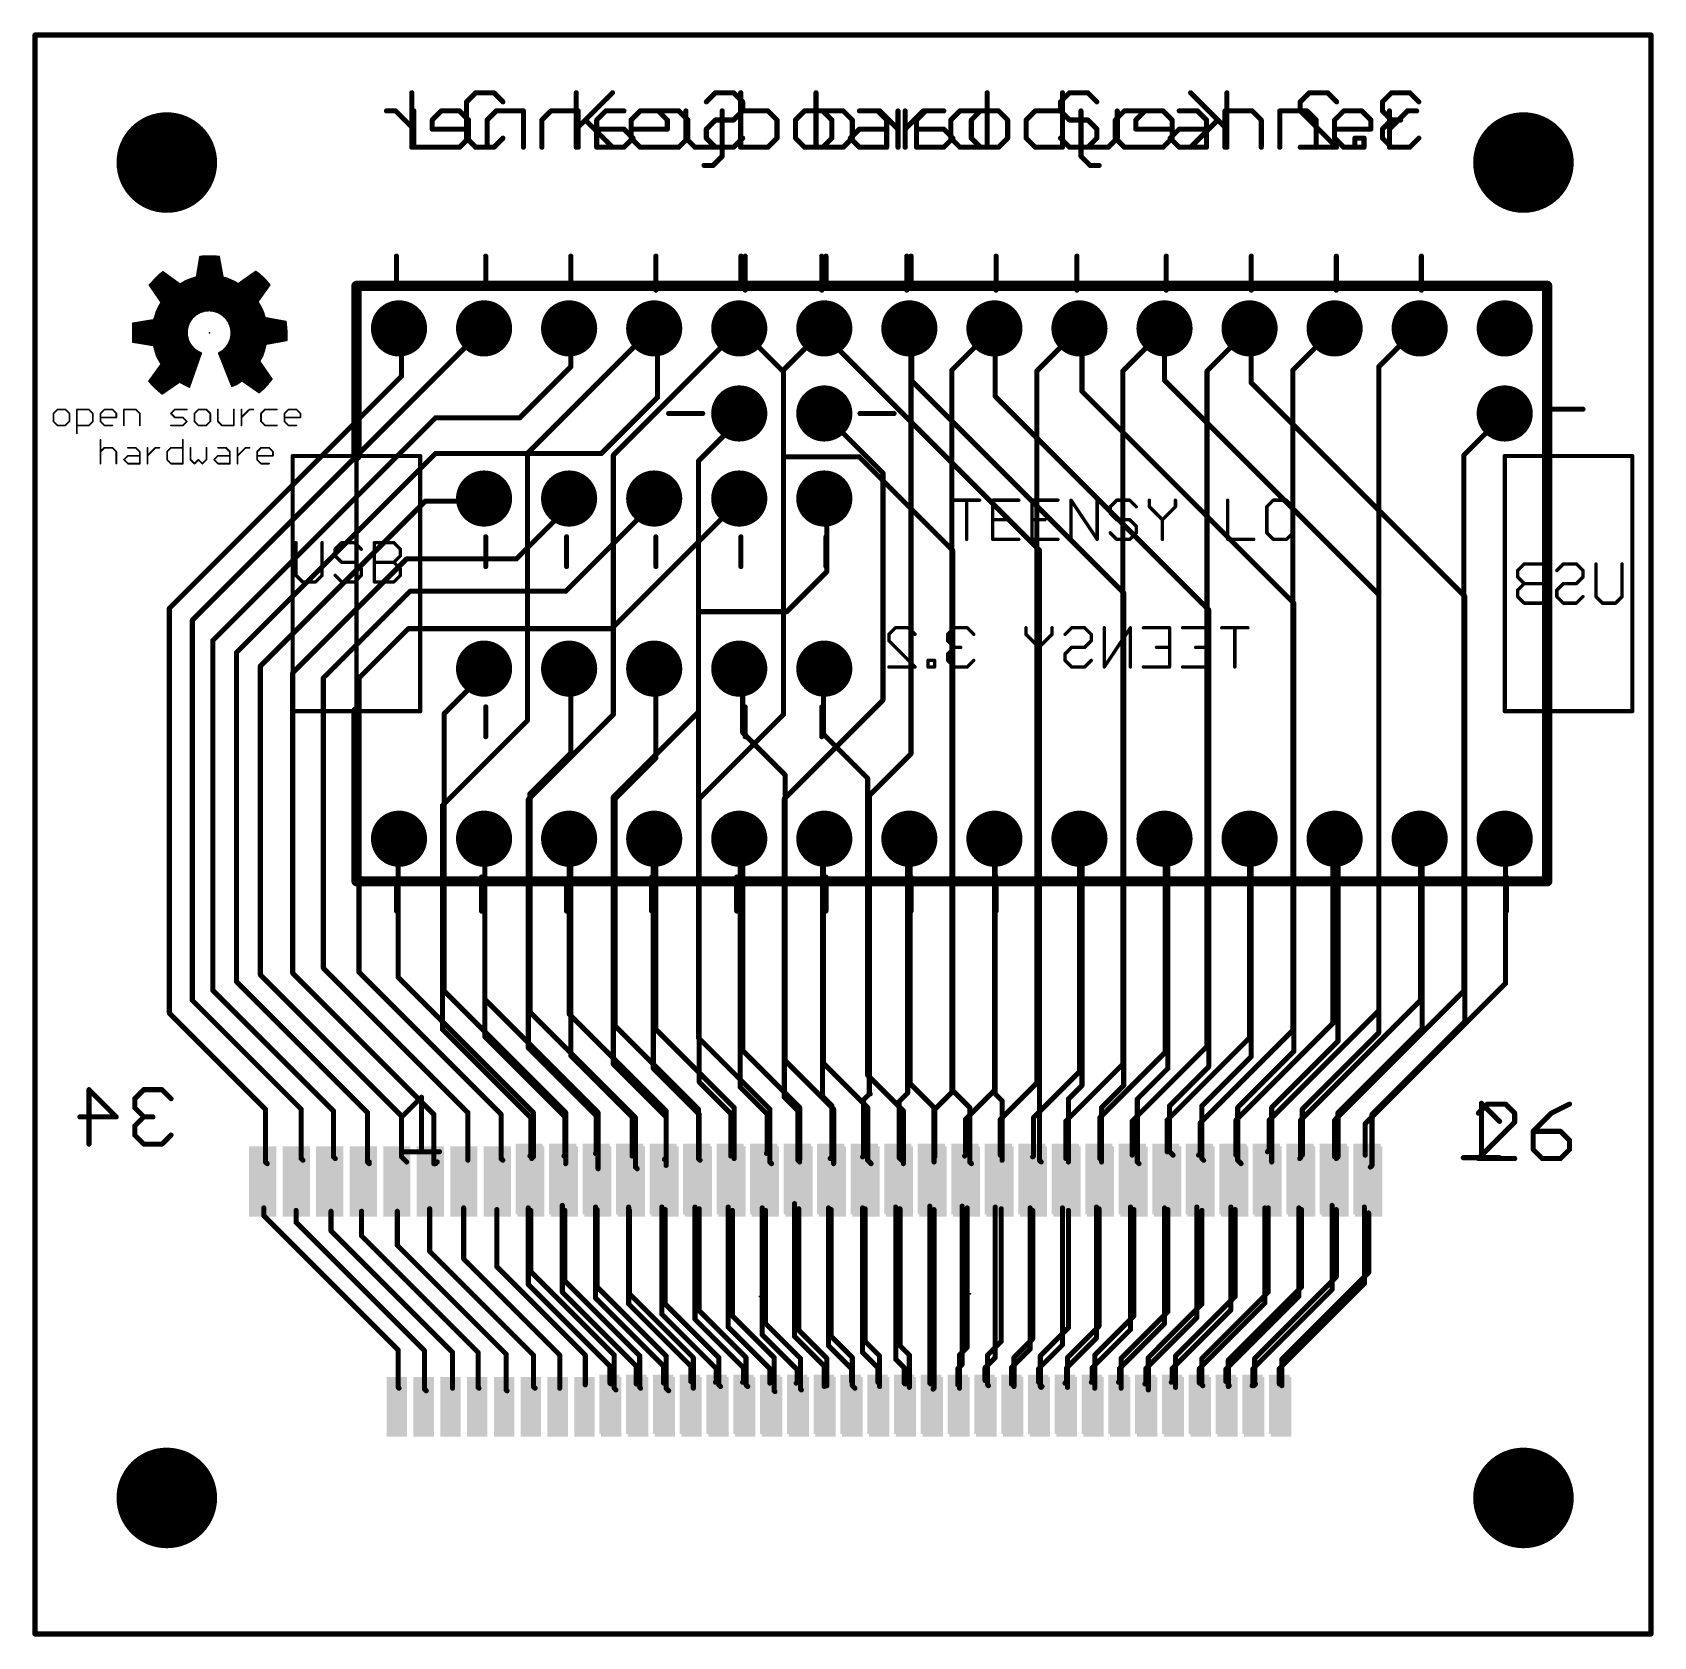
# Model space of a CAD drawing. Extents: x -0.1 to 48.3, y -0.1 to 47.8.
import ezdxf

# ---------------------------------------------------------------- set-up
doc = ezdxf.new("R2010")
doc.units = 0
for name, color, linetype in [('1', 12, 'CONTINUOUS'), ('16', 132, 'CONTINUOUS'), ('17', 110, 'CONTINUOUS'), ('20', 53, 'CONTINUOUS'), ('21', 253, 'CONTINUOUS'), ('22', 253, 'CONTINUOUS'), ('23', 53, 'CONTINUOUS'), ('25', 253, 'CONTINUOUS'), ('29', 253, 'CONTINUOUS'), ('30', 253, 'CONTINUOUS'), ('31', 253, 'CONTINUOUS'), ('32', 253, 'CONTINUOUS'), ('44', 253, 'CONTINUOUS')]:
    doc.layers.add(name, color=color, linetype=linetype)

# ---------------------------------------------------------------- blocks, each defined once
blk = doc.blocks.new('ROUNDP')
at = {"const_width": 0.5}
blk.add_lwpolyline([(0, -0.25, 1), (0, 0.25, 1), (0, -0.25)], format="xyb", dxfattribs=at)
blk = doc.blocks.new('RECT')
blk.add_solid([(-0.5, -0.5), (0.5, -0.5), (-0.5, 0.5), (0.5, 0.5)])

msp = doc.modelspace()

# ---------------------------------------------------------------- linework, layer by layer
at = {"layer": '1', "const_width": 0.1524}
for points in [[(0, 0), (0, 47.752)], [(0, 47.752), (48.26, 47.752)], [(48.26, 47.752), (48.26, 0)], [(18.3642, 38.9128), (14.7066, 35.2552)], [(21.0058, 38.9382), (17.272, 35.2044)], [(18.4404, 38.9128), (18.3642, 38.9128)], [(21.0566, 38.9382), (21.0058, 38.9382)], [(23.5204, 38.9128), (22.352, 37.7444)], [(23.5712, 38.9128), (23.5204, 38.9128)], [(26.162, 38.9128), (26.162, 26.289)], [(28.6512, 39.0144), (27.3812, 37.7444)], [(31.115, 38.9128), (29.9212, 37.719)], [(31.115, 38.9382), (31.115, 38.9128)], [(33.7058, 38.9382), (32.4866, 37.719)], [(33.7312, 38.9128), (33.655, 38.9128)], [(33.7312, 38.9382), (33.7058, 38.9382)], [(36.195, 38.9128), (35.0012, 37.719)], [(36.2204, 38.9128), (36.195, 38.9128)], [(38.8112, 38.989), (37.5666, 37.7444)], [(41.1988, 38.9128), (40.132, 37.846)], [(41.3258, 38.9128), (41.1988, 38.9128)], [(22.352, 37.7444), (22.352, 27.4574)], [(27.3812, 37.7444), (27.3812, 16.1798)], [(29.9212, 37.719), (29.9212, 16.4592)], [(32.4866, 37.719), (32.4866, 17.018)], [(35.0012, 37.719), (35.0012, 17.5514)], [(37.5666, 37.7444), (37.5666, 18.034)], [(40.132, 37.846), (40.132, 18.6182)], [(21.082, 36.2966), (19.812, 35.0266)], [(21.082, 36.3728), (21.082, 36.2966)], [(23.6474, 36.449), (23.6474, 36.3474)], [(23.6474, 36.3474), (25.3238, 34.671)], [(43.8912, 36.4236), (42.672, 35.2044)], [(43.9166, 36.3982), (43.7388, 36.3982)], [(14.7066, 35.2552), (14.7066, 27.2796)], [(17.272, 35.2044), (17.272, 27.4574)], [(19.812, 35.0266), (19.812, 27.5336)], [(42.672, 35.2044), (42.672, 19.2024)], [(25.3238, 34.671), (25.3238, 27.8892)], [(19.812, 27.5336), (17.272, 24.9936)], [(25.3238, 27.8892), (22.3774, 24.9428)], [(14.7066, 27.2796), (12.1666, 24.7396)], [(17.272, 27.4574), (14.732, 24.9174)], [(22.352, 27.4574), (19.8374, 24.9428)], [(26.162, 26.289), (24.9174, 25.0444)], [(12.1666, 24.7396), (12.1666, 18.0594)], [(14.732, 24.9174), (14.732, 17.5006)], [(17.272, 24.9936), (17.272, 17.018)], [(19.8374, 24.9428), (19.8374, 16.4846)], [(22.3774, 24.9428), (22.3774, 16.0274)], [(24.9174, 25.0444), (24.9174, 16.1544)], [(13.4366, 23.7744), (13.4366, 17.8308)], [(16.002, 23.749), (16.002, 17.272)], [(18.4658, 23.6474), (18.4658, 16.891)], [(21.0566, 23.7236), (21.0566, 16.3322)], [(23.5204, 23.7236), (23.5204, 16.0528)], [(26.0604, 23.6728), (26.0604, 16.1544)], [(28.6512, 23.6728), (28.6512, 16.2306)], [(31.1912, 23.6474), (31.1912, 16.7894)], [(33.7566, 23.7236), (33.7566, 17.3736)], [(36.2712, 23.7236), (36.2712, 17.8054)], [(38.7604, 23.7236), (38.7604, 18.2372)], [(41.3766, 23.7236), (41.3766, 18.923)], [(43.9166, 23.6982), (43.9166, 19.431)], [(43.9166, 19.431), (39.7256, 15.24)], [(41.3766, 18.923), (37.7952, 15.3416)], [(42.672, 19.2024), (38.8112, 15.3416)], [(40.132, 18.6182), (36.8554, 15.3416)], [(12.1666, 18.0594), (14.8082, 15.4178)], [(37.5666, 18.034), (34.798, 15.2654)], [(38.7604, 18.2372), (35.8648, 15.3416)], [(13.4366, 17.8308), (15.8242, 15.4432)], [(14.732, 17.5006), (16.764, 15.4686)], [(33.7566, 17.3736), (31.8008, 15.4178)], [(35.0012, 17.5514), (32.766, 15.3162)], [(36.2712, 17.8054), (33.8074, 15.3416)], [(16.002, 17.272), (17.8308, 15.4432)], [(17.272, 17.018), (18.8468, 15.4432)], [(18.4658, 16.891), (19.8374, 15.5194)], [(32.4866, 17.018), (30.7848, 15.3162)], [(19.8374, 16.4846), (20.7772, 15.5448)], [(29.9212, 16.4592), (28.829, 15.367)], [(31.1912, 16.7894), (29.8196, 15.4178)], [(21.0566, 16.3322), (21.8694, 15.5194)], [(22.3774, 16.0274), (22.7838, 15.621)], [(23.5204, 16.0528), (23.7998, 15.7734)], [(24.9174, 16.129), (24.7396, 15.9512)], [(24.7396, 15.9512), (24.7396, 14.2748)], [(24.9174, 16.1544), (24.9428, 16.129)], [(24.9428, 16.129), (24.9174, 16.129)], [(26.0604, 16.1544), (25.8064, 15.9004)], [(25.8064, 15.9004), (25.8064, 14.224)], [(27.3812, 16.1798), (26.8732, 15.6718)], [(28.6512, 16.2306), (27.7876, 15.367)], [(14.8082, 15.4178), (14.8082, 14.3002)], [(15.8242, 15.4432), (15.8242, 14.3002)], [(16.764, 15.4686), (16.764, 14.3764)], [(17.8308, 15.4432), (17.8308, 14.2748)], [(18.8468, 15.4432), (18.8468, 14.224)], [(19.8374, 15.5194), (19.8374, 14.2748)], [(20.7772, 15.5448), (20.7772, 14.2748)], [(21.8694, 15.5194), (21.8694, 14.3764)], [(22.7838, 15.621), (22.7838, 14.1478)], [(23.7998, 15.7734), (23.7998, 14.2494)], [(26.8732, 15.6718), (26.8732, 14.2494)], [(29.8196, 15.4178), (29.8196, 14.2748)], [(31.8008, 15.4178), (31.8008, 14.1986)], [(27.7876, 15.367), (27.7876, 14.3002)], [(28.829, 15.367), (28.829, 14.3002)], [(30.7848, 15.3162), (30.7848, 14.1986)], [(32.766, 15.3162), (32.766, 14.3002)], [(33.8074, 15.3416), (33.8074, 14.4018)], [(34.798, 15.2654), (34.798, 14.351)], [(35.8648, 15.3416), (35.8648, 14.3002)], [(36.8554, 15.3416), (36.8554, 14.4526)], [(37.7952, 15.3416), (37.7952, 14.224)], [(38.8112, 15.3416), (38.8112, 14.2494)], [(39.7256, 15.24), (39.7256, 14.3002)], [(36.8554, 14.4526), (36.8046, 14.4018)], [(14.8082, 14.3002), (14.7828, 14.2748)], [(15.8242, 14.3002), (15.7988, 14.2748)], [(16.764, 14.3764), (16.7386, 14.351)], [(18.8468, 14.224), (18.796, 14.1732)], [(19.8374, 14.2748), (19.812, 14.2494)], [(21.8694, 14.3764), (21.844, 14.351)], [(22.7838, 14.1478), (22.8346, 14.097)], [(23.7998, 14.2494), (23.749, 14.1986)], [(24.7396, 14.2748), (24.7142, 14.2494)], [(25.8064, 14.224), (25.8826, 14.1478)], [(27.7876, 14.3002), (27.7622, 14.2748)], [(29.8196, 14.2748), (29.7942, 14.2494)], [(31.8516, 14.3002), (31.8008, 14.2494)], [(34.798, 14.351), (34.7472, 14.3002)], [(37.7952, 14.224), (37.7698, 14.1986)], [(14.732, 12.7254), (14.732, 10.4394)], [(15.748, 12.8016), (15.748, 10.2108)], [(16.7386, 12.7508), (16.7386, 10.033)], [(17.7292, 12.7508), (17.7292, 9.8552)], [(18.7198, 12.7508), (18.7198, 9.5504)], [(19.7104, 12.7508), (19.7104, 9.398)], [(20.701, 12.7508), (20.701, 9.1694)], [(21.717, 12.7254), (21.717, 8.9408)], [(22.6822, 12.8524), (22.6822, 8.89)], [(23.6982, 12.7254), (23.6982, 8.6106)], [(24.7142, 12.7254), (24.7142, 8.4074)], [(25.7048, 12.7508), (25.7048, 8.2042)], [(26.7208, 12.7762), (26.7208, 7.493)], [(27.686, 12.7762), (27.686, 8.0518)], [(28.6766, 12.7508), (28.6766, 8.255)], [(29.718, 12.7254), (29.718, 8.509)], [(30.6832, 12.7254), (30.6832, 8.636)], [(31.6992, 12.7508), (31.6992, 8.8392)], [(32.7152, 12.7508), (32.7152, 9.0932)], [(33.7312, 12.7254), (33.7312, 9.271)], [(34.6964, 12.7508), (34.6964, 9.4488)], [(35.7124, 12.7508), (35.7124, 9.6774)], [(36.7284, 12.7254), (36.7284, 9.8806)], [(37.7444, 12.7254), (37.7444, 10.0838)], [(38.735, 12.8016), (38.735, 10.287)], [(39.7002, 12.7508), (39.7002, 10.4648)], [(14.732, 10.4394), (17.1704, 8.001)], [(15.748, 10.2108), (17.9578, 8.001)], [(38.735, 10.287), (36.3728, 7.9248)], [(39.7002, 10.4648), (37.1602, 7.9248)], [(16.7386, 10.033), (18.7706, 8.001)], [(17.7292, 9.8552), (19.5834, 8.001)], [(35.7124, 9.6774), (33.9598, 7.9248)], [(36.7284, 9.8806), (34.7726, 7.9248)], [(37.7444, 10.0838), (35.56, 7.8994)], [(18.7198, 9.5504), (20.3454, 7.9248)], [(19.7104, 9.398), (21.1582, 7.9502)], [(20.701, 9.1694), (21.9456, 7.9248)], [(33.7312, 9.271), (32.385, 7.9248)], [(34.6964, 9.4488), (33.1724, 7.9248)], [(21.717, 8.9408), (22.7584, 7.8994)], [(22.6822, 8.89), (23.5712, 8.001)], [(31.6992, 8.8392), (30.8102, 7.9502)], [(32.7152, 9.0932), (31.5722, 7.9502)], [(23.6982, 8.6106), (24.384, 7.9248)], [(24.7142, 8.4074), (25.1714, 7.9502)], [(25.7048, 8.2042), (25.9588, 7.9502)], [(28.6766, 8.255), (28.3718, 7.9502)], [(29.718, 8.509), (29.1592, 7.9502)], [(30.6832, 8.636), (29.972, 7.9248)], [(17.1704, 8.001), (17.1704, 7.493)], [(17.9578, 8.001), (17.9578, 7.4676)], [(18.7706, 8.001), (18.7706, 7.493)], [(19.5834, 8.001), (19.5834, 7.5438)], [(20.3454, 7.9248), (20.3454, 7.5438)], [(21.1582, 7.9502), (21.1582, 7.5438)], [(21.9456, 7.9248), (21.9456, 7.493)], [(22.7584, 7.8994), (22.7584, 7.5184)], [(23.5712, 8.001), (23.5712, 7.3914)], [(24.384, 7.9248), (24.384, 7.5438)], [(25.1714, 7.9502), (25.1714, 7.5184)], [(25.9588, 7.9502), (25.9588, 7.493)], [(27.686, 8.0518), (27.559, 7.9248)], [(27.559, 7.9248), (27.559, 7.4422)], [(28.3718, 7.9502), (28.3718, 7.5692)], [(29.1592, 7.9502), (29.1592, 7.4676)], [(29.972, 7.9248), (29.972, 7.5184)], [(30.8102, 7.9502), (30.8102, 7.5438)], [(31.5722, 7.9502), (31.5722, 7.5438)], [(32.385, 7.9248), (32.385, 7.5438)], [(33.1724, 7.9248), (33.1724, 7.493)], [(33.9598, 7.9248), (33.9598, 7.5438)], [(34.7726, 7.9248), (34.7726, 7.493)], [(35.56, 7.8994), (35.56, 7.5438)], [(36.3728, 7.9248), (36.3728, 7.4422)], [(37.1602, 7.9248), (37.1602, 7.4676)], [(17.1704, 7.493), (17.1958, 7.4676)], [(20.3454, 7.5438), (20.32, 7.5184)], [(21.1582, 7.5438), (21.1328, 7.5184)], [(22.7584, 7.5184), (22.733, 7.493)], [(25.9588, 7.493), (25.9842, 7.4676)], [(26.7208, 7.493), (26.7462, 7.4676)], [(30.8102, 7.5438), (30.7594, 7.493)], [(31.5722, 7.5438), (31.5468, 7.5184)], [(32.385, 7.5438), (32.3596, 7.5184)], [(33.1724, 7.493), (33.147, 7.4676)], [(33.9598, 7.5438), (33.9344, 7.5184)], [(36.3728, 7.4422), (36.3474, 7.4168)], [(48.26, 0), (0, 0)]]:
    msp.add_lwpolyline(points, dxfattribs=at)
at = {"layer": '1', "const_width": 0.0762}
for points in [[(0.0381, 47.752, 1), (-0.0381, 47.752)], [(0, 47.7901, 1), (0, 47.7139)], [(48.2981, 47.752, 1), (48.2219, 47.752)], [(48.26, 47.7139, 1), (48.26, 47.7901)], [(18.3642, 38.9509, 1), (18.3642, 38.8747)], [(18.3911, 38.8859, 1), (18.3373, 38.9397)], [(18.4404, 38.8747, 1), (18.4404, 38.9509)], [(21.0058, 38.9763, 1), (21.0058, 38.9001)], [(21.0327, 38.9113, 1), (20.9789, 38.9651)], [(21.0566, 38.9001, 1), (21.0566, 38.9763)], [(23.5204, 38.9509, 1), (23.5204, 38.8747)], [(23.5473, 38.8859, 1), (23.4935, 38.9397)], [(23.5712, 38.8747, 1), (23.5712, 38.9509)], [(26.2001, 38.9128, 1), (26.1239, 38.9128)], [(28.6781, 38.9875, 1), (28.6243, 39.0413)], [(31.1531, 38.9382, 1), (31.0769, 38.9382)], [(31.0769, 38.9128, 1), (31.1531, 38.9128)], [(31.1419, 38.8859, 1), (31.0881, 38.9397)], [(33.655, 38.9509, 1), (33.655, 38.8747)], [(33.7058, 38.9763, 1), (33.7058, 38.9001)], [(33.7327, 38.9113, 1), (33.6789, 38.9651)], [(33.7312, 38.9001, 1), (33.7312, 38.9763)], [(33.7312, 38.8747, 1), (33.7312, 38.9509)], [(36.195, 38.9509, 1), (36.195, 38.8747)], [(36.2219, 38.8859, 1), (36.1681, 38.9397)], [(36.2204, 38.8747, 1), (36.2204, 38.9509)], [(38.8381, 38.9621, 1), (38.7843, 39.0159)], [(41.1988, 38.9509, 1), (41.1988, 38.8747)], [(41.2257, 38.8859, 1), (41.1719, 38.9397)], [(41.3258, 38.8747, 1), (41.3258, 38.9509)], [(22.3901, 37.7444, 1), (22.3139, 37.7444)], [(22.3251, 37.7713, 1), (22.3789, 37.7175)], [(27.4193, 37.7444, 1), (27.3431, 37.7444)], [(27.3543, 37.7713, 1), (27.4081, 37.7175)], [(29.9593, 37.719, 1), (29.8831, 37.719)], [(29.8943, 37.7459, 1), (29.9481, 37.6921)], [(32.5247, 37.719, 1), (32.4485, 37.719)], [(32.4597, 37.7459, 1), (32.5135, 37.6921)], [(35.0393, 37.719, 1), (34.9631, 37.719)], [(34.9743, 37.7459, 1), (35.0281, 37.6921)], [(37.6047, 37.7444, 1), (37.5285, 37.7444)], [(37.5397, 37.7713, 1), (37.5935, 37.7175)], [(40.1701, 37.846, 1), (40.0939, 37.846)], [(40.1051, 37.8729, 1), (40.1589, 37.8191)], [(21.1201, 36.3728, 1), (21.0439, 36.3728)], [(21.0439, 36.2966, 1), (21.1201, 36.2966)], [(21.1089, 36.2697, 1), (21.0551, 36.3235)], [(23.6855, 36.449, 1), (23.6093, 36.449)], [(23.6093, 36.3474, 1), (23.6855, 36.3474)], [(23.6743, 36.3743, 1), (23.6205, 36.3205)], [(43.7388, 36.4363, 1), (43.7388, 36.3601)], [(43.9181, 36.3967, 1), (43.8643, 36.4505)], [(43.9166, 36.3601, 1), (43.9166, 36.4363)], [(14.7447, 35.2552, 1), (14.6685, 35.2552)], [(14.6797, 35.2821, 1), (14.7335, 35.2283)], [(17.3101, 35.2044, 1), (17.2339, 35.2044)], [(17.2451, 35.2313, 1), (17.2989, 35.1775)], [(19.8501, 35.0266, 1), (19.7739, 35.0266)], [(19.7851, 35.0535, 1), (19.8389, 34.9997)], [(42.7101, 35.2044, 1), (42.6339, 35.2044)], [(42.6451, 35.2313, 1), (42.6989, 35.1775)], [(25.3619, 34.671, 1), (25.2857, 34.671)], [(25.2969, 34.6441, 1), (25.3507, 34.6979)], [(19.8389, 27.5067, 1), (19.7851, 27.5605)], [(25.2857, 27.8892, 1), (25.3619, 27.8892)], [(25.3507, 27.8623, 1), (25.2969, 27.9161)], [(14.6685, 27.2796, 1), (14.7447, 27.2796)], [(14.7335, 27.2527, 1), (14.6797, 27.3065)], [(17.2339, 27.4574, 1), (17.3101, 27.4574)], [(17.2989, 27.4305, 1), (17.2451, 27.4843)], [(19.7739, 27.5336, 1), (19.8501, 27.5336)], [(22.3139, 27.4574, 1), (22.3901, 27.4574)], [(22.3789, 27.4305, 1), (22.3251, 27.4843)], [(26.1239, 26.289, 1), (26.2001, 26.289)], [(26.1889, 26.2621, 1), (26.1351, 26.3159)], [(12.2047, 24.7396, 1), (12.1285, 24.7396)], [(12.1397, 24.7665, 1), (12.1935, 24.7127)], [(14.7701, 24.9174, 1), (14.6939, 24.9174)], [(14.7051, 24.9443, 1), (14.7589, 24.8905)], [(17.3101, 24.9936, 1), (17.2339, 24.9936)], [(17.2451, 25.0205, 1), (17.2989, 24.9667)], [(19.8755, 24.9428, 1), (19.7993, 24.9428)], [(19.8105, 24.9697, 1), (19.8643, 24.9159)], [(22.4155, 24.9428, 1), (22.3393, 24.9428)], [(22.3505, 24.9697, 1), (22.4043, 24.9159)], [(24.9555, 25.0444, 1), (24.8793, 25.0444)], [(24.8905, 25.0713, 1), (24.9443, 25.0175)], [(13.4747, 23.7744, 1), (13.3985, 23.7744)], [(16.0401, 23.749, 1), (15.9639, 23.749)], [(18.5039, 23.6474, 1), (18.4277, 23.6474)], [(21.0947, 23.7236, 1), (21.0185, 23.7236)], [(23.5585, 23.7236, 1), (23.4823, 23.7236)], [(26.0985, 23.6728, 1), (26.0223, 23.6728)], [(28.6893, 23.6728, 1), (28.6131, 23.6728)], [(31.2293, 23.6474, 1), (31.1531, 23.6474)], [(33.7947, 23.7236, 1), (33.7185, 23.7236)], [(36.3093, 23.7236, 1), (36.2331, 23.7236)], [(38.7985, 23.7236, 1), (38.7223, 23.7236)], [(41.4147, 23.7236, 1), (41.3385, 23.7236)], [(43.9547, 23.6982, 1), (43.8785, 23.6982)], [(43.8785, 19.431, 1), (43.9547, 19.431)], [(43.9435, 19.4041, 1), (43.8897, 19.4579)], [(41.3385, 18.923, 1), (41.4147, 18.923)], [(41.4035, 18.8961, 1), (41.3497, 18.9499)], [(42.6339, 19.2024, 1), (42.7101, 19.2024)], [(42.6989, 19.1755, 1), (42.6451, 19.2293)], [(40.0939, 18.6182, 1), (40.1701, 18.6182)], [(40.1589, 18.5913, 1), (40.1051, 18.6451)], [(12.1285, 18.0594, 1), (12.2047, 18.0594)], [(12.1935, 18.0863, 1), (12.1397, 18.0325)], [(37.5285, 18.034, 1), (37.6047, 18.034)], [(37.5935, 18.0071, 1), (37.5397, 18.0609)], [(38.7223, 18.2372, 1), (38.7985, 18.2372)], [(38.7873, 18.2103, 1), (38.7335, 18.2641)], [(13.3985, 17.8308, 1), (13.4747, 17.8308)], [(13.4635, 17.8577, 1), (13.4097, 17.8039)], [(14.6939, 17.5006, 1), (14.7701, 17.5006)], [(14.7589, 17.5275, 1), (14.7051, 17.4737)], [(33.7835, 17.3467, 1), (33.7297, 17.4005)], [(34.9631, 17.5514, 1), (35.0393, 17.5514)], [(35.0281, 17.5245, 1), (34.9743, 17.5783)], [(36.2331, 17.8054, 1), (36.3093, 17.8054)], [(36.2981, 17.7785, 1), (36.2443, 17.8323)], [(15.9639, 17.272, 1), (16.0401, 17.272)], [(16.0289, 17.2989, 1), (15.9751, 17.2451)], [(17.2339, 17.018, 1), (17.3101, 17.018)], [(17.2989, 17.0449, 1), (17.2451, 16.9911)], [(18.4927, 16.9179, 1), (18.4389, 16.8641)], [(32.4485, 17.018, 1), (32.5247, 17.018)], [(32.5135, 16.9911, 1), (32.4597, 17.0449)], [(33.7185, 17.3736, 1), (33.7947, 17.3736)], [(18.4277, 16.891, 1), (18.5039, 16.891)], [(19.7993, 16.4846, 1), (19.8755, 16.4846)], [(19.8643, 16.5115, 1), (19.8105, 16.4577)], [(29.8831, 16.4592, 1), (29.9593, 16.4592)], [(29.9481, 16.4323, 1), (29.8943, 16.4861)], [(31.1531, 16.7894, 1), (31.2293, 16.7894)], [(31.2181, 16.7625, 1), (31.1643, 16.8163)], [(21.0185, 16.3322, 1), (21.0947, 16.3322)], [(21.0835, 16.3591, 1), (21.0297, 16.3053)], [(22.3393, 16.0274, 1), (22.4155, 16.0274)], [(22.4043, 16.0543, 1), (22.3505, 16.0005)], [(23.4823, 16.0528, 1), (23.5585, 16.0528)], [(23.5473, 16.0797, 1), (23.4935, 16.0259)], [(24.7777, 15.9512, 1), (24.7015, 15.9512)], [(24.7127, 15.9781, 1), (24.7665, 15.9243)], [(24.9174, 16.1671, 1), (24.9174, 16.0909)], [(24.8793, 16.1544, 1), (24.9555, 16.1544)], [(24.9443, 16.1813, 1), (24.8905, 16.1275)], [(24.9443, 16.1021, 1), (24.8905, 16.1559)], [(24.9159, 16.1021, 1), (24.9697, 16.1559)], [(24.9428, 16.0909, 1), (24.9428, 16.1671)], [(25.8445, 15.9004, 1), (25.7683, 15.9004)], [(26.0223, 16.1544, 1), (26.0985, 16.1544)], [(26.0873, 16.1275, 1), (26.0335, 16.1813)], [(27.3431, 16.1798, 1), (27.4193, 16.1798)], [(27.4081, 16.1529, 1), (27.3543, 16.2067)], [(28.6131, 16.2306, 1), (28.6893, 16.2306)], [(28.6781, 16.2037, 1), (28.6243, 16.2575)], [(14.8463, 15.4178, 1), (14.7701, 15.4178)], [(15.8623, 15.4432, 1), (15.7861, 15.4432)], [(15.7973, 15.4163, 1), (15.8511, 15.4701)], [(16.8021, 15.4686, 1), (16.7259, 15.4686)], [(16.7371, 15.4417, 1), (16.7909, 15.4955)], [(17.8689, 15.4432, 1), (17.7927, 15.4432)], [(17.8039, 15.4163, 1), (17.8577, 15.4701)], [(18.8849, 15.4432, 1), (18.8087, 15.4432)], [(18.8199, 15.4163, 1), (18.8737, 15.4701)], [(19.8755, 15.5194, 1), (19.7993, 15.5194)], [(19.8105, 15.4925, 1), (19.8643, 15.5463)], [(20.8153, 15.5448, 1), (20.7391, 15.5448)], [(20.7503, 15.5179, 1), (20.8041, 15.5717)], [(21.9075, 15.5194, 1), (21.8313, 15.5194)], [(21.8425, 15.4925, 1), (21.8963, 15.5463)], [(22.8219, 15.621, 1), (22.7457, 15.621)], [(22.7569, 15.5941, 1), (22.8107, 15.6479)], [(23.8379, 15.7734, 1), (23.7617, 15.7734)], [(23.7729, 15.7465, 1), (23.8267, 15.8003)], [(25.7795, 15.9273, 1), (25.8333, 15.8735)], [(26.9113, 15.6718, 1), (26.8351, 15.6718)], [(26.8463, 15.6987, 1), (26.9001, 15.6449)], [(29.8577, 15.4178, 1), (29.7815, 15.4178)], [(31.8389, 15.4178, 1), (31.7627, 15.4178)], [(14.7813, 15.3909, 1), (14.8351, 15.4447)], [(27.8257, 15.367, 1), (27.7495, 15.367)], [(27.7607, 15.3939, 1), (27.8145, 15.3401)], [(28.8671, 15.367, 1), (28.7909, 15.367)], [(28.8021, 15.3939, 1), (28.8559, 15.3401)], [(29.7927, 15.4447, 1), (29.8465, 15.3909)], [(30.8229, 15.3162, 1), (30.7467, 15.3162)], [(30.7579, 15.3431, 1), (30.8117, 15.2893)], [(31.7739, 15.4447, 1), (31.8277, 15.3909)], [(32.8041, 15.3162, 1), (32.7279, 15.3162)], [(32.7391, 15.3431, 1), (32.7929, 15.2893)], [(33.8455, 15.3416, 1), (33.7693, 15.3416)], [(33.7805, 15.3685, 1), (33.8343, 15.3147)], [(34.8361, 15.2654, 1), (34.7599, 15.2654)], [(34.7711, 15.2923, 1), (34.8249, 15.2385)], [(35.9029, 15.3416, 1), (35.8267, 15.3416)], [(35.8379, 15.3685, 1), (35.8917, 15.3147)], [(36.8935, 15.3416, 1), (36.8173, 15.3416)], [(36.8285, 15.3685, 1), (36.8823, 15.3147)], [(37.8333, 15.3416, 1), (37.7571, 15.3416)], [(37.7683, 15.3685, 1), (37.8221, 15.3147)], [(38.8493, 15.3416, 1), (38.7731, 15.3416)], [(38.7843, 15.3685, 1), (38.8381, 15.3147)], [(39.7637, 15.24, 1), (39.6875, 15.24)], [(39.6987, 15.2669, 1), (39.7525, 15.2131)], [(36.8823, 14.4257, 1), (36.8285, 14.4795)], [(14.7559, 14.3017, 1), (14.8097, 14.2479)], [(14.7701, 14.3002, 1), (14.8463, 14.3002)], [(14.8351, 14.2733, 1), (14.7813, 14.3271)], [(15.7719, 14.3017, 1), (15.8257, 14.2479)], [(15.7861, 14.3002, 1), (15.8623, 14.3002)], [(15.8511, 14.2733, 1), (15.7973, 14.3271)], [(16.7117, 14.3779, 1), (16.7655, 14.3241)], [(16.7259, 14.3764, 1), (16.8021, 14.3764)], [(16.7909, 14.3495, 1), (16.7371, 14.4033)], [(17.7927, 14.2748, 1), (17.8689, 14.2748)], [(18.7691, 14.2001, 1), (18.8229, 14.1463)], [(18.8087, 14.224, 1), (18.8849, 14.224)], [(18.8737, 14.1971, 1), (18.8199, 14.2509)], [(19.7851, 14.2763, 1), (19.8389, 14.2225)], [(19.7993, 14.2748, 1), (19.8755, 14.2748)], [(19.8643, 14.2479, 1), (19.8105, 14.3017)], [(20.7391, 14.2748, 1), (20.8153, 14.2748)], [(21.8171, 14.3779, 1), (21.8709, 14.3241)], [(21.8313, 14.3764, 1), (21.9075, 14.3764)], [(21.8963, 14.3495, 1), (21.8425, 14.4033)], [(22.7457, 14.1478, 1), (22.8219, 14.1478)], [(22.8107, 14.1747, 1), (22.7569, 14.1209)], [(22.8077, 14.0701, 1), (22.8615, 14.1239)], [(23.7221, 14.2255, 1), (23.7759, 14.1717)], [(23.7617, 14.2494, 1), (23.8379, 14.2494)], [(23.8267, 14.2225, 1), (23.7729, 14.2763)], [(24.6873, 14.2763, 1), (24.7411, 14.2225)], [(24.7015, 14.2748, 1), (24.7777, 14.2748)], [(24.7665, 14.2479, 1), (24.7127, 14.3017)], [(25.7683, 14.224, 1), (25.8445, 14.224)], [(25.8333, 14.2509, 1), (25.7795, 14.1971)], [(25.8557, 14.1209, 1), (25.9095, 14.1747)], [(26.8351, 14.2494, 1), (26.9113, 14.2494)], [(27.7353, 14.3017, 1), (27.7891, 14.2479)], [(27.7495, 14.3002, 1), (27.8257, 14.3002)], [(27.8145, 14.2733, 1), (27.7607, 14.3271)], [(28.7909, 14.3002, 1), (28.8671, 14.3002)], [(29.7673, 14.2763, 1), (29.8211, 14.2225)], [(29.7815, 14.2748, 1), (29.8577, 14.2748)], [(29.8465, 14.2479, 1), (29.7927, 14.3017)], [(30.7467, 14.1986, 1), (30.8229, 14.1986)], [(31.7627, 14.1986, 1), (31.8389, 14.1986)], [(31.7739, 14.2763, 1), (31.8277, 14.2225)], [(31.8785, 14.2733, 1), (31.8247, 14.3271)], [(32.7279, 14.3002, 1), (32.8041, 14.3002)], [(33.7693, 14.4018, 1), (33.8455, 14.4018)], [(34.7203, 14.3271, 1), (34.7741, 14.2733)], [(34.7599, 14.351, 1), (34.8361, 14.351)], [(34.8249, 14.3241, 1), (34.7711, 14.3779)], [(35.8267, 14.3002, 1), (35.9029, 14.3002)], [(36.7777, 14.4287, 1), (36.8315, 14.3749)], [(36.8173, 14.4526, 1), (36.8935, 14.4526)], [(37.7429, 14.2255, 1), (37.7967, 14.1717)], [(37.7571, 14.224, 1), (37.8333, 14.224)], [(37.8221, 14.1971, 1), (37.7683, 14.2509)], [(38.7731, 14.2494, 1), (38.8493, 14.2494)], [(39.6875, 14.3002, 1), (39.7637, 14.3002)], [(14.7701, 12.7254, 1), (14.6939, 12.7254)], [(15.7861, 12.8016, 1), (15.7099, 12.8016)], [(16.7767, 12.7508, 1), (16.7005, 12.7508)], [(17.7673, 12.7508, 1), (17.6911, 12.7508)], [(18.7579, 12.7508, 1), (18.6817, 12.7508)], [(19.7485, 12.7508, 1), (19.6723, 12.7508)], [(20.7391, 12.7508, 1), (20.6629, 12.7508)], [(21.7551, 12.7254, 1), (21.6789, 12.7254)], [(22.7203, 12.8524, 1), (22.6441, 12.8524)], [(23.7363, 12.7254, 1), (23.6601, 12.7254)], [(24.7523, 12.7254, 1), (24.6761, 12.7254)], [(25.7429, 12.7508, 1), (25.6667, 12.7508)], [(26.7589, 12.7762, 1), (26.6827, 12.7762)], [(27.7241, 12.7762, 1), (27.6479, 12.7762)], [(28.7147, 12.7508, 1), (28.6385, 12.7508)], [(29.7561, 12.7254, 1), (29.6799, 12.7254)], [(30.7213, 12.7254, 1), (30.6451, 12.7254)], [(31.7373, 12.7508, 1), (31.6611, 12.7508)], [(32.7533, 12.7508, 1), (32.6771, 12.7508)], [(33.7693, 12.7254, 1), (33.6931, 12.7254)], [(34.7345, 12.7508, 1), (34.6583, 12.7508)], [(35.7505, 12.7508, 1), (35.6743, 12.7508)], [(36.7665, 12.7254, 1), (36.6903, 12.7254)], [(37.7825, 12.7254, 1), (37.7063, 12.7254)], [(38.7731, 12.8016, 1), (38.6969, 12.8016)], [(39.7383, 12.7508, 1), (39.6621, 12.7508)], [(14.6939, 10.4394, 1), (14.7701, 10.4394)], [(14.7589, 10.4663, 1), (14.7051, 10.4125)], [(15.7099, 10.2108, 1), (15.7861, 10.2108)], [(15.7749, 10.2377, 1), (15.7211, 10.1839)], [(38.6969, 10.287, 1), (38.7731, 10.287)], [(38.7619, 10.2601, 1), (38.7081, 10.3139)], [(39.6621, 10.4648, 1), (39.7383, 10.4648)], [(39.7271, 10.4379, 1), (39.6733, 10.4917)], [(16.7005, 10.033, 1), (16.7767, 10.033)], [(16.7655, 10.0599, 1), (16.7117, 10.0061)], [(17.6911, 9.8552, 1), (17.7673, 9.8552)], [(17.7561, 9.8821, 1), (17.7023, 9.8283)], [(35.6743, 9.6774, 1), (35.7505, 9.6774)], [(35.7393, 9.6505, 1), (35.6855, 9.7043)], [(36.6903, 9.8806, 1), (36.7665, 9.8806)], [(36.7553, 9.8537, 1), (36.7015, 9.9075)], [(37.7063, 10.0838, 1), (37.7825, 10.0838)], [(37.7713, 10.0569, 1), (37.7175, 10.1107)], [(18.6817, 9.5504, 1), (18.7579, 9.5504)], [(18.7467, 9.5773, 1), (18.6929, 9.5235)], [(19.6723, 9.398, 1), (19.7485, 9.398)], [(19.7373, 9.4249, 1), (19.6835, 9.3711)], [(20.6629, 9.1694, 1), (20.7391, 9.1694)], [(20.7279, 9.1963, 1), (20.6741, 9.1425)], [(33.6931, 9.271, 1), (33.7693, 9.271)], [(33.7581, 9.2441, 1), (33.7043, 9.2979)], [(34.6583, 9.4488, 1), (34.7345, 9.4488)], [(34.7233, 9.4219, 1), (34.6695, 9.4757)], [(21.6789, 8.9408, 1), (21.7551, 8.9408)], [(21.7439, 8.9677, 1), (21.6901, 8.9139)], [(22.6441, 8.89, 1), (22.7203, 8.89)], [(22.7091, 8.9169, 1), (22.6553, 8.8631)], [(31.6611, 8.8392, 1), (31.7373, 8.8392)], [(31.7261, 8.8123, 1), (31.6723, 8.8661)], [(32.6771, 9.0932, 1), (32.7533, 9.0932)], [(32.7421, 9.0663, 1), (32.6883, 9.1201)], [(23.6601, 8.6106, 1), (23.7363, 8.6106)], [(23.7251, 8.6375, 1), (23.6713, 8.5837)], [(24.6761, 8.4074, 1), (24.7523, 8.4074)], [(24.7411, 8.4343, 1), (24.6873, 8.3805)], [(25.6667, 8.2042, 1), (25.7429, 8.2042)], [(25.7317, 8.2311, 1), (25.6779, 8.1773)], [(28.6385, 8.255, 1), (28.7147, 8.255)], [(28.7035, 8.2281, 1), (28.6497, 8.2819)], [(29.6799, 8.509, 1), (29.7561, 8.509)], [(29.7449, 8.4821, 1), (29.6911, 8.5359)], [(30.6451, 8.636, 1), (30.7213, 8.636)], [(30.7101, 8.6091, 1), (30.6563, 8.6629)], [(17.2085, 8.001, 1), (17.1323, 8.001)], [(17.1435, 7.9741, 1), (17.1973, 8.0279)], [(17.9959, 8.001, 1), (17.9197, 8.001)], [(17.9309, 7.9741, 1), (17.9847, 8.0279)], [(18.8087, 8.001, 1), (18.7325, 8.001)], [(18.7437, 7.9741, 1), (18.7975, 8.0279)], [(19.6215, 8.001, 1), (19.5453, 8.001)], [(19.5565, 7.9741, 1), (19.6103, 8.0279)], [(20.3835, 7.9248, 1), (20.3073, 7.9248)], [(20.3185, 7.8979, 1), (20.3723, 7.9517)], [(21.1963, 7.9502, 1), (21.1201, 7.9502)], [(21.1313, 7.9233, 1), (21.1851, 7.9771)], [(21.9837, 7.9248, 1), (21.9075, 7.9248)], [(21.9187, 7.8979, 1), (21.9725, 7.9517)], [(22.7965, 7.8994, 1), (22.7203, 7.8994)], [(22.7315, 7.8725, 1), (22.7853, 7.9263)], [(23.6093, 8.001, 1), (23.5331, 8.001)], [(23.5443, 7.9741, 1), (23.5981, 8.0279)], [(24.4221, 7.9248, 1), (24.3459, 7.9248)], [(24.3571, 7.8979, 1), (24.4109, 7.9517)], [(25.2095, 7.9502, 1), (25.1333, 7.9502)], [(25.1445, 7.9233, 1), (25.1983, 7.9771)], [(25.9969, 7.9502, 1), (25.9207, 7.9502)], [(25.9319, 7.9233, 1), (25.9857, 7.9771)], [(27.5971, 7.9248, 1), (27.5209, 7.9248)], [(27.5321, 7.9517, 1), (27.5859, 7.8979)], [(27.6479, 8.0518, 1), (27.7241, 8.0518)], [(27.7129, 8.0249, 1), (27.6591, 8.0787)], [(28.4099, 7.9502, 1), (28.3337, 7.9502)], [(28.3449, 7.9771, 1), (28.3987, 7.9233)], [(29.1973, 7.9502, 1), (29.1211, 7.9502)], [(29.1323, 7.9771, 1), (29.1861, 7.9233)], [(30.0101, 7.9248, 1), (29.9339, 7.9248)], [(29.9451, 7.9517, 1), (29.9989, 7.8979)], [(30.8483, 7.9502, 1), (30.7721, 7.9502)], [(30.7833, 7.9771, 1), (30.8371, 7.9233)], [(31.6103, 7.9502, 1), (31.5341, 7.9502)], [(31.5453, 7.9771, 1), (31.5991, 7.9233)], [(32.4231, 7.9248, 1), (32.3469, 7.9248)], [(32.3581, 7.9517, 1), (32.4119, 7.8979)], [(33.2105, 7.9248, 1), (33.1343, 7.9248)], [(33.1455, 7.9517, 1), (33.1993, 7.8979)], [(33.9979, 7.9248, 1), (33.9217, 7.9248)], [(33.9329, 7.9517, 1), (33.9867, 7.8979)], [(34.8107, 7.9248, 1), (34.7345, 7.9248)], [(34.7457, 7.9517, 1), (34.7995, 7.8979)], [(35.5981, 7.8994, 1), (35.5219, 7.8994)], [(35.5331, 7.9263, 1), (35.5869, 7.8725)], [(36.4109, 7.9248, 1), (36.3347, 7.9248)], [(36.3459, 7.9517, 1), (36.3997, 7.8979)], [(37.1983, 7.9248, 1), (37.1221, 7.9248)], [(37.1333, 7.9517, 1), (37.1871, 7.8979)], [(17.1323, 7.493, 1), (17.2085, 7.493)], [(17.1973, 7.5199, 1), (17.1435, 7.4661)], [(17.1689, 7.4407, 1), (17.2227, 7.4945)], [(17.9197, 7.4676, 1), (17.9959, 7.4676)], [(18.7325, 7.493, 1), (18.8087, 7.493)], [(19.5453, 7.5438, 1), (19.6215, 7.5438)], [(20.2931, 7.5453, 1), (20.3469, 7.4915)], [(20.3073, 7.5438, 1), (20.3835, 7.5438)], [(20.3723, 7.5169, 1), (20.3185, 7.5707)], [(21.1059, 7.5453, 1), (21.1597, 7.4915)], [(21.1201, 7.5438, 1), (21.1963, 7.5438)], [(21.1851, 7.5169, 1), (21.1313, 7.5707)], [(21.9075, 7.493, 1), (21.9837, 7.493)], [(22.7061, 7.5199, 1), (22.7599, 7.4661)], [(22.7203, 7.5184, 1), (22.7965, 7.5184)], [(22.7853, 7.4915, 1), (22.7315, 7.5453)], [(23.5331, 7.3914, 1), (23.6093, 7.3914)], [(24.3459, 7.5438, 1), (24.4221, 7.5438)], [(25.1333, 7.5184, 1), (25.2095, 7.5184)], [(25.9207, 7.493, 1), (25.9969, 7.493)], [(25.9857, 7.5199, 1), (25.9319, 7.4661)], [(25.9573, 7.4407, 1), (26.0111, 7.4945)], [(26.6827, 7.493, 1), (26.7589, 7.493)], [(26.7477, 7.5199, 1), (26.6939, 7.4661)], [(26.7193, 7.4407, 1), (26.7731, 7.4945)], [(27.5209, 7.4422, 1), (27.5971, 7.4422)], [(28.3337, 7.5692, 1), (28.4099, 7.5692)], [(29.1211, 7.4676, 1), (29.1973, 7.4676)], [(29.9339, 7.5184, 1), (30.0101, 7.5184)], [(30.7325, 7.5199, 1), (30.7863, 7.4661)], [(30.7721, 7.5438, 1), (30.8483, 7.5438)], [(30.8371, 7.5169, 1), (30.7833, 7.5707)], [(31.5199, 7.5453, 1), (31.5737, 7.4915)], [(31.5341, 7.5438, 1), (31.6103, 7.5438)], [(31.5991, 7.5169, 1), (31.5453, 7.5707)], [(32.3327, 7.5453, 1), (32.3865, 7.4915)], [(32.3469, 7.5438, 1), (32.4231, 7.5438)], [(32.4119, 7.5169, 1), (32.3581, 7.5707)], [(33.1201, 7.4945, 1), (33.1739, 7.4407)], [(33.1343, 7.493, 1), (33.2105, 7.493)], [(33.1993, 7.4661, 1), (33.1455, 7.5199)], [(33.9075, 7.5453, 1), (33.9613, 7.4915)], [(33.9217, 7.5438, 1), (33.9979, 7.5438)], [(33.9867, 7.5169, 1), (33.9329, 7.5707)], [(34.7345, 7.493, 1), (34.8107, 7.493)], [(35.5219, 7.5438, 1), (35.5981, 7.5438)], [(36.3205, 7.4437, 1), (36.3743, 7.3899)], [(36.3347, 7.4422, 1), (36.4109, 7.4422)], [(36.3997, 7.4153, 1), (36.3459, 7.4691)], [(37.1221, 7.4676, 1), (37.1983, 7.4676)], [(0, 0.0381, 1), (0, -0.0381)], [(-0.0381, 0, 1), (0.0381, 0)], [(48.2219, 0, 1), (48.2981, 0)], [(48.26, -0.0381, 1), (48.26, 0.0381)]]:
    msp.add_lwpolyline(points, format="xyb", dxfattribs=at)
at = {"layer": '16', "const_width": 0.1524}
for points in [[(0, 0), (0, 47.752)], [(0, 47.752), (48.26, 47.752)], [(48.26, 47.752), (48.26, 0)], [(13.3858, 38.9636), (4.699, 30.2768)], [(10.9474, 38.9636), (10.9474, 37.5666)], [(13.4366, 38.9636), (13.3858, 38.9636)], [(16.002, 38.9128), (16.002, 37.846)], [(18.5928, 38.9636), (18.5928, 36.9316)], [(21.0312, 38.9636), (21.082, 38.9636)], [(21.082, 38.9636), (22.352, 37.6936)], [(23.6474, 38.9636), (23.6474, 38.7096)], [(23.6474, 38.7096), (29.9974, 32.3596)], [(26.1874, 38.9128), (26.1874, 37.4142)], [(28.6766, 38.9128), (28.6766, 36.957)], [(31.2674, 38.9636), (31.2674, 37.1094)], [(33.7312, 38.9128), (33.7312, 37.4396)], [(36.322, 38.9128), (36.322, 37.3634)], [(16.002, 37.846), (14.478, 36.322)], [(22.352, 37.6936), (22.352, 35.2044)], [(10.9474, 37.5666), (4.0132, 30.6324)], [(26.1874, 37.4142), (32.512, 31.0896)], [(33.7312, 37.4396), (40.132, 31.0388)], [(36.322, 37.3634), (42.6974, 30.988)], [(18.5928, 36.9316), (16.9164, 35.2552)], [(28.6766, 36.957), (35.052, 30.5816)], [(31.2674, 37.1094), (37.592, 30.7848)], [(11.9634, 36.322), (5.3086, 29.6672)], [(14.478, 36.322), (11.9634, 36.322)], [(11.9634, 35.2552), (6.0198, 29.3116)], [(16.9164, 35.2552), (11.9634, 35.2552)], [(22.352, 35.2044), (22.4028, 35.1536)], [(22.4028, 35.1536), (24.6126, 35.1536)], [(24.6126, 35.1536), (27.4066, 32.3596)], [(11.6586, 33.8328), (6.731, 28.9052)], [(13.335, 33.8328), (11.6586, 33.8328)], [(18.542, 33.8328), (15.8496, 31.1404)], [(16.002, 33.8328), (16.002, 33.7312)], [(21.0312, 33.8328), (17.2212, 30.0228)], [(21.082, 33.8328), (21.0312, 33.8328)], [(23.6474, 33.8328), (23.6474, 31.7246)], [(16.002, 33.7312), (14.3764, 32.1056)], [(11.0998, 32.1056), (7.6962, 28.702)], [(14.3764, 32.1056), (11.0998, 32.1056)], [(27.4066, 32.3596), (27.4066, 16.2306)], [(29.9974, 32.3596), (29.9974, 14.1478)], [(23.6474, 31.7246), (22.4536, 30.5308)], [(11.2014, 31.1404), (8.6106, 28.5496)], [(15.8496, 31.1404), (11.2014, 31.1404)], [(32.512, 31.0896), (32.512, 16.383)], [(40.132, 31.0388), (40.132, 17.9578)], [(42.6974, 30.988), (42.6974, 18.288)], [(4.0132, 30.6324), (4.0132, 18.542)], [(19.8628, 30.5308), (19.812, 30.5816)], [(19.812, 30.5816), (19.812, 17.8054)], [(22.4536, 30.5308), (19.8628, 30.5308)], [(35.052, 30.5816), (35.052, 16.9418)], [(37.592, 30.7848), (37.592, 17.399)], [(4.699, 30.2768), (4.699, 18.923)], [(11.1506, 30.0228), (9.6774, 28.5496)], [(17.2212, 30.0228), (11.1506, 30.0228)], [(5.3086, 29.6672), (5.3086, 19.2278)], [(6.0198, 29.3116), (6.0198, 19.4818)], [(6.731, 28.9052), (6.731, 19.685)], [(7.6962, 28.702), (7.6962, 19.7358)], [(8.6106, 28.5496), (8.6106, 19.8882)], [(9.6774, 28.5496), (9.6774, 19.7612)], [(13.3858, 28.6512), (12.2174, 27.4828)], [(13.4366, 28.6512), (13.3858, 28.6512)], [(16.002, 28.8036), (16.002, 26.3144)], [(18.542, 28.7528), (18.542, 26.162)], [(21.1328, 28.7528), (21.1328, 26.924)], [(23.5458, 28.7528), (23.5458, 26.8732)], [(12.2174, 27.4828), (12.2174, 19.2024)], [(21.1328, 26.924), (22.4028, 25.654)], [(23.5458, 26.8732), (24.8666, 25.5524)], [(16.002, 26.3144), (14.7828, 25.0952)], [(18.542, 26.162), (17.3228, 24.9428)], [(22.4028, 25.654), (22.4028, 17.1196)], [(24.8666, 25.5524), (24.8666, 16.6878)], [(14.7828, 25.0952), (14.7828, 18.5674)], [(17.3228, 24.9428), (17.3228, 18.161)], [(10.8458, 23.6474), (10.8458, 19.6088)], [(13.4366, 23.6474), (13.4366, 18.9484)], [(15.9512, 23.6474), (15.9512, 18.5166)], [(18.542, 23.6982), (18.542, 18.0594)], [(21.1328, 23.6474), (21.1328, 17.4244)], [(23.5458, 23.6474), (23.5458, 17.0434)], [(26.1366, 23.6474), (26.1366, 16.4338)], [(28.6766, 23.6474), (28.6766, 16.129)], [(31.2674, 23.6982), (31.2674, 16.383)], [(33.8328, 23.6982), (33.8328, 16.891)], [(36.322, 23.8506), (36.322, 17.2466)], [(38.9128, 23.6982), (38.9128, 17.7038)], [(41.4274, 23.6982), (41.4274, 18.0848)], [(8.6106, 19.8882), (12.9286, 15.5702)], [(6.0198, 19.4818), (9.9314, 15.5702)], [(6.731, 19.685), (10.9474, 15.4686)], [(7.6962, 19.7358), (11.9126, 15.5194)], [(9.6774, 19.7612), (13.9192, 15.5194)], [(10.8458, 19.6088), (14.8844, 15.5702)], [(4.699, 18.923), (7.9502, 15.6718)], [(5.3086, 19.2278), (8.9154, 15.621)], [(12.2174, 19.2024), (15.8496, 15.5702)], [(13.4366, 18.9484), (16.8148, 15.5702)], [(4.0132, 18.542), (6.8834, 15.6718)], [(14.7828, 18.5674), (17.9324, 15.4178)], [(15.9512, 18.5166), (18.8468, 15.621)], [(17.3228, 18.161), (19.812, 15.6718)], [(18.542, 18.0594), (20.8788, 15.7226)], [(40.132, 17.9578), (37.846, 15.6718)], [(41.4274, 18.0848), (38.9128, 15.5702)], [(42.6974, 18.288), (39.9288, 15.5194)], [(19.812, 17.8054), (21.9456, 15.6718)], [(21.1328, 17.4244), (22.8346, 15.7226)], [(37.592, 17.399), (35.9156, 15.7226)], [(38.9128, 17.7038), (36.9316, 15.7226)], [(22.4028, 17.1196), (23.8506, 15.6718)], [(23.5458, 17.0434), (24.8666, 15.7226)], [(33.8328, 16.891), (32.9184, 15.9766)], [(35.052, 16.9418), (33.8836, 15.7734)], [(36.322, 17.2466), (34.8488, 15.7734)], [(24.8666, 16.6878), (25.9334, 15.621)], [(26.1366, 16.4338), (26.8478, 15.7226)], [(27.4066, 16.2306), (27.9146, 15.7226)], [(28.6766, 16.129), (28.8798, 15.9258)], [(28.8798, 15.9258), (28.8798, 14.1478)], [(31.2674, 16.383), (30.861, 15.9766)], [(30.861, 15.9766), (30.861, 14.097)], [(32.512, 16.383), (31.8516, 15.7226)], [(32.9184, 15.9766), (32.9184, 14.097)], [(6.8834, 15.6718), (6.8834, 14.097)], [(7.9502, 15.6718), (7.9502, 14.1986)], [(8.9154, 15.621), (8.9154, 14.2494)], [(9.9314, 15.5702), (9.9314, 14.097)], [(10.9474, 15.4686), (10.9474, 14.2494)], [(11.9126, 15.5194), (11.9126, 14.0462)], [(12.9286, 15.5702), (12.9286, 14.1478)], [(13.9192, 15.5194), (13.9192, 14.1986)], [(14.8844, 15.5702), (14.8844, 14.2494)], [(15.8496, 15.5702), (15.8496, 14.0462)], [(16.8148, 15.5702), (16.8148, 13.8938)], [(17.9324, 15.4178), (17.9324, 13.9446)], [(18.8468, 15.621), (18.8468, 13.9954)], [(19.812, 15.6718), (19.812, 14.1986)], [(20.8788, 15.7226), (20.8788, 14.1986)], [(21.9456, 15.6718), (21.9456, 14.097)], [(22.8346, 15.7226), (22.8346, 14.1478)], [(23.8506, 15.6718), (23.8506, 14.0462)], [(24.8666, 15.7226), (24.8666, 14.1478)], [(25.9334, 15.621), (25.9334, 14.0462)], [(26.8478, 15.7226), (26.8478, 14.097)], [(27.9146, 15.7226), (27.9146, 14.097)], [(31.8516, 15.7226), (31.8516, 14.097)], [(33.8836, 15.7734), (33.8836, 14.4018)], [(34.8488, 15.7734), (34.8488, 14.1986)], [(35.9156, 15.7226), (35.9156, 14.1478)], [(36.9316, 15.7226), (36.9316, 14.097)], [(37.846, 15.6718), (37.846, 14.3002)], [(38.9128, 15.5702), (38.9128, 14.2494)], [(39.9288, 15.5194), (39.9288, 13.9954)], [(6.8834, 14.097), (6.9342, 14.0462)], [(7.9502, 14.1986), (8.001, 14.1478)], [(8.9154, 14.2494), (8.9662, 14.1986)], [(9.9314, 14.097), (9.9822, 14.0462)], [(9.9822, 14.0462), (9.9822, 14.097)], [(10.9474, 14.2494), (11.0998, 14.097)], [(11.9126, 14.0462), (11.9634, 14.0462)], [(11.9634, 14.0462), (12.0142, 14.097)], [(13.9192, 14.1986), (13.97, 14.1478)], [(14.8844, 14.2494), (14.8336, 14.1986)], [(19.812, 14.1986), (19.8628, 14.1478)], [(21.9456, 14.097), (21.9964, 14.0462)], [(24.8666, 14.1478), (24.9682, 14.0462)], [(27.9146, 14.097), (27.9654, 14.0462)], [(29.9974, 14.1478), (30.0482, 14.097)], [(32.9184, 14.097), (32.9692, 14.0462)], [(33.8836, 14.4018), (33.9852, 14.3002)], [(34.8488, 14.1986), (34.8996, 14.1478)], [(35.9156, 14.1478), (36.0172, 14.0462)], [(38.9128, 14.2494), (38.862, 14.1986)], [(39.9288, 13.9954), (39.878, 13.9446)], [(17.9324, 13.9446), (17.9832, 13.8938)], [(6.8326, 12.7254), (6.8326, 12.4968)], [(7.7978, 12.6492), (7.7978, 12.2936)], [(8.8392, 12.6238), (8.8392, 12.0396)], [(9.7536, 12.6238), (9.7536, 11.8872)], [(10.8204, 12.6238), (10.8204, 11.6078)], [(11.7856, 12.7), (11.7856, 11.43)], [(12.8016, 12.7254), (12.8016, 11.2014)], [(13.7922, 12.6746), (13.7922, 10.9728)], [(14.8082, 12.6492), (14.8082, 10.8204)], [(15.8242, 12.6492), (15.8242, 10.541)], [(16.7894, 12.6746), (16.7894, 10.3632)], [(17.7546, 12.6492), (17.7546, 10.16)], [(18.8214, 12.6746), (18.8214, 9.8552)], [(19.8374, 12.7), (19.8374, 9.652)], [(20.828, 12.6492), (20.828, 9.4996)], [(21.8186, 12.6492), (21.8186, 9.271)], [(22.8092, 12.7), (22.8092, 9.0678)], [(23.7744, 12.6746), (23.7744, 8.89)], [(24.7904, 12.7), (24.7904, 8.7376)], [(25.8318, 12.7), (25.8318, 8.6106)], [(26.8478, 12.6746), (26.8478, 7.3406)], [(27.8384, 12.7254), (27.8384, 8.5598)], [(28.8544, 12.7), (28.8544, 8.7376)], [(29.7942, 12.6492), (29.7942, 8.8138)], [(30.861, 12.6492), (30.861, 9.144)], [(31.7754, 12.7), (31.7754, 9.1948)], [(32.8168, 12.6746), (32.8168, 9.4996)], [(33.8328, 12.6746), (33.8328, 9.6266)], [(34.8488, 12.6492), (34.8488, 9.8552)], [(35.8394, 12.6746), (35.8394, 10.0838)], [(36.83, 12.7254), (36.83, 10.2108)], [(37.8206, 12.6746), (37.8206, 10.3632)], [(38.862, 12.6746), (38.862, 10.668)], [(39.8272, 12.573), (39.8272, 10.795)], [(6.8326, 12.4968), (10.8458, 8.4836)], [(7.7978, 12.2936), (11.6332, 8.4582)], [(8.8392, 12.0396), (12.4714, 8.4074)], [(9.7536, 11.8872), (13.2334, 8.4074)], [(10.8204, 11.6078), (14.0716, 8.3566)], [(11.7856, 11.43), (14.8844, 8.3312)], [(12.8016, 11.2014), (15.6718, 8.3312)], [(13.7922, 10.9728), (16.4338, 8.3312)], [(14.8082, 10.8204), (17.2974, 8.3312)], [(38.862, 10.668), (36.4236, 8.2296)], [(39.8272, 10.795), (37.2364, 8.2042)], [(15.8242, 10.541), (18.0594, 8.3058)], [(16.7894, 10.3632), (18.8468, 8.3058)], [(17.7546, 10.16), (19.6596, 8.255)], [(36.83, 10.2108), (34.8488, 8.2296)], [(37.8206, 10.3632), (35.6362, 8.1788)], [(18.8214, 9.8552), (20.4216, 8.255)], [(19.8374, 9.652), (21.2344, 8.255)], [(33.8328, 9.6266), (32.4358, 8.2296)], [(34.8488, 9.8552), (33.2486, 8.255)], [(35.8394, 10.0838), (34.0614, 8.3058)], [(20.828, 9.4996), (22.0726, 8.255)], [(21.8186, 9.271), (22.86, 8.2296)], [(30.861, 9.144), (30.0228, 8.3058)], [(31.7754, 9.1948), (30.8356, 8.255)], [(32.8168, 9.4996), (31.6484, 8.3312)], [(22.8092, 9.0678), (23.6474, 8.2296)], [(23.7744, 8.89), (24.4094, 8.255)], [(24.7904, 8.7376), (25.2222, 8.3058)], [(28.8544, 8.7376), (28.448, 8.3312)], [(29.7942, 8.8138), (29.2354, 8.255)], [(10.8458, 8.4836), (10.8458, 7.366)], [(11.6332, 8.4582), (11.6332, 7.3152)], [(12.4714, 8.4074), (12.4714, 7.3406)], [(13.2334, 8.4074), (13.2334, 7.366)], [(14.0716, 8.3566), (14.0716, 7.2898)], [(14.8844, 8.3312), (14.8844, 7.3914)], [(15.6718, 8.3312), (15.6718, 7.3406)], [(16.4338, 8.3312), (16.4338, 7.4422)], [(17.2974, 8.3312), (17.2974, 7.3406)], [(18.0594, 8.3058), (18.0594, 7.366)], [(18.8468, 8.3058), (18.8468, 7.3406)], [(19.6596, 8.255), (19.6596, 7.3406)], [(20.4216, 8.255), (20.4216, 7.4422)], [(21.2344, 8.255), (21.2344, 7.4422)], [(22.0726, 8.255), (22.0726, 7.2644)], [(22.86, 8.2296), (22.86, 7.3152)], [(23.6474, 8.2296), (23.6474, 7.4168)], [(24.4094, 8.255), (24.4094, 7.4168)], [(25.2222, 8.3058), (25.2222, 7.3914)], [(25.8318, 8.6106), (26.1112, 8.3312)], [(26.1112, 8.3312), (26.1112, 7.366)], [(27.8384, 8.5598), (27.6098, 8.3312)], [(27.6098, 8.3312), (27.6098, 7.3406)], [(28.448, 8.3312), (28.448, 7.4422)], [(29.2354, 8.255), (29.2354, 7.3914)], [(30.0228, 8.3058), (30.0228, 7.3914)], [(30.8356, 8.255), (30.8356, 7.366)], [(31.6484, 8.3312), (31.6484, 7.3406)], [(32.4358, 8.2296), (32.4358, 7.3406)], [(33.2486, 8.255), (33.2486, 7.3152)], [(34.0614, 8.3058), (34.0614, 7.366)], [(34.8488, 8.2296), (34.8488, 7.4422)], [(35.6362, 8.1788), (35.6362, 7.3914)], [(36.4236, 8.2296), (36.4236, 7.4422)], [(37.2364, 8.2042), (37.2364, 7.4168)], [(10.8458, 7.366), (10.8712, 7.3406)], [(11.6332, 7.3152), (11.684, 7.2644)], [(13.2334, 7.366), (13.2588, 7.3406)], [(14.0716, 7.2898), (14.097, 7.2644)], [(14.8844, 7.3914), (14.9352, 7.3406)], [(17.2974, 7.3406), (17.3482, 7.2898)], [(18.0594, 7.366), (18.0848, 7.3406)], [(18.8468, 7.3406), (18.923, 7.2644)], [(20.4216, 7.4422), (20.4724, 7.3914)], [(21.2344, 7.4422), (21.2852, 7.3914)], [(22.0726, 7.2644), (22.098, 7.239)], [(22.86, 7.3152), (22.8854, 7.2898)], [(24.4094, 7.4168), (24.4856, 7.3406)], [(26.8478, 7.3406), (26.8224, 7.3152)], [(28.448, 7.4422), (28.4734, 7.4168)], [(30.0228, 7.3914), (30.0482, 7.366)], [(30.0482, 7.366), (30.0736, 7.3914)], [(33.2486, 7.2898), (33.2486, 7.3152)], [(34.8488, 7.4422), (34.8742, 7.4168)], [(35.6362, 7.3914), (35.6616, 7.4168)], [(36.4236, 7.4422), (36.3982, 7.4168)], [(36.4236, 7.4422), (36.449, 7.4676)], [(48.26, 0), (0, 0)]]:
    msp.add_lwpolyline(points, dxfattribs=at)
at = {"layer": '16', "const_width": 0.0762}
for points in [[(0.0381, 47.752, 1), (-0.0381, 47.752)], [(0, 47.7901, 1), (0, 47.7139)], [(48.2981, 47.752, 1), (48.2219, 47.752)], [(48.26, 47.7139, 1), (48.26, 47.7901)], [(10.9855, 38.9636, 1), (10.9093, 38.9636)], [(13.3858, 39.0017, 1), (13.3858, 38.9255)], [(13.4127, 38.9367, 1), (13.3589, 38.9905)], [(13.4366, 38.9255, 1), (13.4366, 39.0017)], [(16.0401, 38.9128, 1), (15.9639, 38.9128)], [(18.6309, 38.9636, 1), (18.5547, 38.9636)], [(21.0312, 39.0017, 1), (21.0312, 38.9255)], [(21.1089, 38.9905, 1), (21.0551, 38.9367)], [(21.082, 38.9255, 1), (21.082, 39.0017)], [(23.6855, 38.9636, 1), (23.6093, 38.9636)], [(23.6093, 38.7096, 1), (23.6855, 38.7096)], [(23.6743, 38.7365, 1), (23.6205, 38.6827)], [(26.2255, 38.9128, 1), (26.1493, 38.9128)], [(28.7147, 38.9128, 1), (28.6385, 38.9128)], [(31.3055, 38.9636, 1), (31.2293, 38.9636)], [(33.7693, 38.9128, 1), (33.6931, 38.9128)], [(36.3601, 38.9128, 1), (36.2839, 38.9128)], [(15.9639, 37.846, 1), (16.0401, 37.846)], [(16.0289, 37.8191, 1), (15.9751, 37.8729)], [(22.3901, 37.6936, 1), (22.3139, 37.6936)], [(10.9093, 37.5666, 1), (10.9855, 37.5666)], [(10.9743, 37.5397, 1), (10.9205, 37.5935)], [(22.3251, 37.6667, 1), (22.3789, 37.7205)], [(26.1493, 37.4142, 1), (26.2255, 37.4142)], [(26.2143, 37.4411, 1), (26.1605, 37.3873)], [(33.6931, 37.4396, 1), (33.7693, 37.4396)], [(33.7581, 37.4665, 1), (33.7043, 37.4127)], [(36.2839, 37.3634, 1), (36.3601, 37.3634)], [(36.3489, 37.3903, 1), (36.2951, 37.3365)], [(18.5547, 36.9316, 1), (18.6309, 36.9316)], [(18.6197, 36.9047, 1), (18.5659, 36.9585)], [(28.6385, 36.957, 1), (28.7147, 36.957)], [(28.7035, 36.9839, 1), (28.6497, 36.9301)], [(31.2293, 37.1094, 1), (31.3055, 37.1094)], [(31.2943, 37.1363, 1), (31.2405, 37.0825)], [(11.9634, 36.3601, 1), (11.9634, 36.2839)], [(11.9903, 36.2951, 1), (11.9365, 36.3489)], [(14.4511, 36.3489, 1), (14.5049, 36.2951)], [(14.478, 36.2839, 1), (14.478, 36.3601)], [(11.9634, 35.2933, 1), (11.9634, 35.2171)], [(11.9903, 35.2283, 1), (11.9365, 35.2821)], [(16.8895, 35.2821, 1), (16.9433, 35.2283)], [(16.9164, 35.2171, 1), (16.9164, 35.2933)], [(22.3139, 35.2044, 1), (22.3901, 35.2044)], [(22.3789, 35.2313, 1), (22.3251, 35.1775)], [(22.4028, 35.1917, 1), (22.4028, 35.1155)], [(22.3759, 35.1267, 1), (22.4297, 35.1805)], [(24.6395, 35.1805, 1), (24.5857, 35.1267)], [(24.6126, 35.1155, 1), (24.6126, 35.1917)], [(11.6586, 33.8709, 1), (11.6586, 33.7947)], [(11.6855, 33.8059, 1), (11.6317, 33.8597)], [(13.335, 33.7947, 1), (13.335, 33.8709)], [(16.0401, 33.8328, 1), (15.9639, 33.8328)], [(18.5689, 33.8059, 1), (18.5151, 33.8597)], [(21.0312, 33.8709, 1), (21.0312, 33.7947)], [(21.0581, 33.8059, 1), (21.0043, 33.8597)], [(21.082, 33.7947, 1), (21.082, 33.8709)], [(23.6855, 33.8328, 1), (23.6093, 33.8328)], [(15.9639, 33.7312, 1), (16.0401, 33.7312)], [(16.0289, 33.7043, 1), (15.9751, 33.7581)], [(11.0998, 32.1437, 1), (11.0998, 32.0675)], [(11.1267, 32.0787, 1), (11.0729, 32.1325)], [(14.3495, 32.1325, 1), (14.4033, 32.0787)], [(14.3764, 32.0675, 1), (14.3764, 32.1437)], [(27.4447, 32.3596, 1), (27.3685, 32.3596)], [(27.3797, 32.3327, 1), (27.4335, 32.3865)], [(30.0355, 32.3596, 1), (29.9593, 32.3596)], [(29.9705, 32.3327, 1), (30.0243, 32.3865)], [(23.6093, 31.7246, 1), (23.6855, 31.7246)], [(23.6743, 31.6977, 1), (23.6205, 31.7515)], [(11.2014, 31.1785, 1), (11.2014, 31.1023)], [(11.2283, 31.1135, 1), (11.1745, 31.1673)], [(15.8227, 31.1673, 1), (15.8765, 31.1135)], [(15.8496, 31.1023, 1), (15.8496, 31.1785)], [(32.5501, 31.0896, 1), (32.4739, 31.0896)], [(32.4851, 31.0627, 1), (32.5389, 31.1165)], [(40.1701, 31.0388, 1), (40.0939, 31.0388)], [(40.1051, 31.0119, 1), (40.1589, 31.0657)], [(42.7355, 30.988, 1), (42.6593, 30.988)], [(42.6705, 30.9611, 1), (42.7243, 31.0149)], [(4.0513, 30.6324, 1), (3.9751, 30.6324)], [(3.9863, 30.6593, 1), (4.0401, 30.6055)], [(19.8501, 30.5816, 1), (19.7739, 30.5816)], [(19.8389, 30.6085, 1), (19.7851, 30.5547)], [(19.8628, 30.5689, 1), (19.8628, 30.4927)], [(19.8359, 30.5039, 1), (19.8897, 30.5577)], [(22.4267, 30.5577, 1), (22.4805, 30.5039)], [(22.4536, 30.4927, 1), (22.4536, 30.5689)], [(35.0901, 30.5816, 1), (35.0139, 30.5816)], [(35.0251, 30.5547, 1), (35.0789, 30.6085)], [(37.6301, 30.7848, 1), (37.5539, 30.7848)], [(37.5651, 30.7579, 1), (37.6189, 30.8117)], [(4.7371, 30.2768, 1), (4.6609, 30.2768)], [(4.6721, 30.3037, 1), (4.7259, 30.2499)], [(11.1506, 30.0609, 1), (11.1506, 29.9847)], [(11.1775, 29.9959, 1), (11.1237, 30.0497)], [(17.1943, 30.0497, 1), (17.2481, 29.9959)], [(17.2212, 29.9847, 1), (17.2212, 30.0609)], [(5.3467, 29.6672, 1), (5.2705, 29.6672)], [(5.2817, 29.6941, 1), (5.3355, 29.6403)], [(6.0579, 29.3116, 1), (5.9817, 29.3116)], [(5.9929, 29.3385, 1), (6.0467, 29.2847)], [(6.7691, 28.9052, 1), (6.6929, 28.9052)], [(6.7041, 28.9321, 1), (6.7579, 28.8783)], [(7.7343, 28.702, 1), (7.6581, 28.702)], [(7.6693, 28.7289, 1), (7.7231, 28.6751)], [(8.6487, 28.5496, 1), (8.5725, 28.5496)], [(8.5837, 28.5765, 1), (8.6375, 28.5227)], [(9.7155, 28.5496, 1), (9.6393, 28.5496)], [(9.6505, 28.5765, 1), (9.7043, 28.5227)], [(13.3858, 28.6893, 1), (13.3858, 28.6131)], [(13.4127, 28.6243, 1), (13.3589, 28.6781)], [(13.4366, 28.6131, 1), (13.4366, 28.6893)], [(16.0401, 28.8036, 1), (15.9639, 28.8036)], [(18.5801, 28.7528, 1), (18.5039, 28.7528)], [(21.1709, 28.7528, 1), (21.0947, 28.7528)], [(23.5839, 28.7528, 1), (23.5077, 28.7528)], [(12.2555, 27.4828, 1), (12.1793, 27.4828)], [(12.1905, 27.5097, 1), (12.2443, 27.4559)], [(21.0947, 26.924, 1), (21.1709, 26.924)], [(21.1597, 26.9509, 1), (21.1059, 26.8971)], [(23.5077, 26.8732, 1), (23.5839, 26.8732)], [(23.5727, 26.9001, 1), (23.5189, 26.8463)], [(15.9639, 26.3144, 1), (16.0401, 26.3144)], [(16.0289, 26.2875, 1), (15.9751, 26.3413)], [(18.5039, 26.162, 1), (18.5801, 26.162)], [(18.5689, 26.1351, 1), (18.5151, 26.1889)], [(22.4409, 25.654, 1), (22.3647, 25.654)], [(22.3759, 25.6271, 1), (22.4297, 25.6809)], [(24.9047, 25.5524, 1), (24.8285, 25.5524)], [(24.8397, 25.5255, 1), (24.8935, 25.5793)], [(14.8209, 25.0952, 1), (14.7447, 25.0952)], [(14.7559, 25.1221, 1), (14.8097, 25.0683)], [(17.3609, 24.9428, 1), (17.2847, 24.9428)], [(17.2959, 24.9697, 1), (17.3497, 24.9159)], [(10.8839, 23.6474, 1), (10.8077, 23.6474)], [(13.4747, 23.6474, 1), (13.3985, 23.6474)], [(15.9893, 23.6474, 1), (15.9131, 23.6474)], [(18.5801, 23.6982, 1), (18.5039, 23.6982)], [(21.1709, 23.6474, 1), (21.0947, 23.6474)], [(23.5839, 23.6474, 1), (23.5077, 23.6474)], [(26.1747, 23.6474, 1), (26.0985, 23.6474)], [(28.7147, 23.6474, 1), (28.6385, 23.6474)], [(31.3055, 23.6982, 1), (31.2293, 23.6982)], [(33.8709, 23.6982, 1), (33.7947, 23.6982)], [(36.3601, 23.8506, 1), (36.2839, 23.8506)], [(38.9509, 23.6982, 1), (38.8747, 23.6982)], [(41.4655, 23.6982, 1), (41.3893, 23.6982)], [(8.5725, 19.8882, 1), (8.6487, 19.8882)], [(8.6375, 19.9151, 1), (8.5837, 19.8613)], [(5.9817, 19.4818, 1), (6.0579, 19.4818)], [(6.0467, 19.5087, 1), (5.9929, 19.4549)], [(6.6929, 19.685, 1), (6.7691, 19.685)], [(6.7579, 19.7119, 1), (6.7041, 19.6581)], [(7.6581, 19.7358, 1), (7.7343, 19.7358)], [(7.7231, 19.7627, 1), (7.6693, 19.7089)], [(9.6393, 19.7612, 1), (9.7155, 19.7612)], [(9.7043, 19.7881, 1), (9.6505, 19.7343)], [(10.8077, 19.6088, 1), (10.8839, 19.6088)], [(10.8727, 19.6357, 1), (10.8189, 19.5819)], [(4.6609, 18.923, 1), (4.7371, 18.923)], [(4.7259, 18.9499, 1), (4.6721, 18.8961)], [(5.2705, 19.2278, 1), (5.3467, 19.2278)], [(5.3355, 19.2547, 1), (5.2817, 19.2009)], [(12.1793, 19.2024, 1), (12.2555, 19.2024)], [(12.2443, 19.2293, 1), (12.1905, 19.1755)], [(13.3985, 18.9484, 1), (13.4747, 18.9484)], [(13.4635, 18.9753, 1), (13.4097, 18.9215)], [(3.9751, 18.542, 1), (4.0513, 18.542)], [(4.0401, 18.5689, 1), (3.9863, 18.5151)], [(14.7447, 18.5674, 1), (14.8209, 18.5674)], [(14.8097, 18.5943, 1), (14.7559, 18.5405)], [(15.9131, 18.5166, 1), (15.9893, 18.5166)], [(15.9781, 18.5435, 1), (15.9243, 18.4897)], [(17.2847, 18.161, 1), (17.3609, 18.161)], [(17.3497, 18.1879, 1), (17.2959, 18.1341)], [(18.5039, 18.0594, 1), (18.5801, 18.0594)], [(18.5689, 18.0863, 1), (18.5151, 18.0325)], [(40.0939, 17.9578, 1), (40.1701, 17.9578)], [(40.1589, 17.9309, 1), (40.1051, 17.9847)], [(41.3893, 18.0848, 1), (41.4655, 18.0848)], [(41.4543, 18.0579, 1), (41.4005, 18.1117)], [(42.6593, 18.288, 1), (42.7355, 18.288)], [(42.7243, 18.2611, 1), (42.6705, 18.3149)], [(19.7739, 17.8054, 1), (19.8501, 17.8054)], [(19.8389, 17.8323, 1), (19.7851, 17.7785)], [(21.0947, 17.4244, 1), (21.1709, 17.4244)], [(21.1597, 17.4513, 1), (21.1059, 17.3975)], [(37.5539, 17.399, 1), (37.6301, 17.399)], [(37.6189, 17.3721, 1), (37.5651, 17.4259)], [(38.8747, 17.7038, 1), (38.9509, 17.7038)], [(38.9397, 17.6769, 1), (38.8859, 17.7307)], [(22.3647, 17.1196, 1), (22.4409, 17.1196)], [(22.4297, 17.1465, 1), (22.3759, 17.0927)], [(23.5077, 17.0434, 1), (23.5839, 17.0434)], [(23.5727, 17.0703, 1), (23.5189, 17.0165)], [(33.8597, 16.8641, 1), (33.8059, 16.9179)], [(35.0139, 16.9418, 1), (35.0901, 16.9418)], [(35.0789, 16.9149, 1), (35.0251, 16.9687)], [(36.2839, 17.2466, 1), (36.3601, 17.2466)], [(36.3489, 17.2197, 1), (36.2951, 17.2735)], [(24.8285, 16.6878, 1), (24.9047, 16.6878)], [(24.8935, 16.7147, 1), (24.8397, 16.6609)], [(26.0985, 16.4338, 1), (26.1747, 16.4338)], [(26.1635, 16.4607, 1), (26.1097, 16.4069)], [(33.7947, 16.891, 1), (33.8709, 16.891)], [(27.3685, 16.2306, 1), (27.4447, 16.2306)], [(27.4335, 16.2575, 1), (27.3797, 16.2037)], [(28.6385, 16.129, 1), (28.7147, 16.129)], [(28.7035, 16.1559, 1), (28.6497, 16.1021)], [(28.9179, 15.9258, 1), (28.8417, 15.9258)], [(28.8529, 15.8989, 1), (28.9067, 15.9527)], [(30.8991, 15.9766, 1), (30.8229, 15.9766)], [(30.8341, 16.0035, 1), (30.8879, 15.9497)], [(31.2293, 16.383, 1), (31.3055, 16.383)], [(31.2943, 16.3561, 1), (31.2405, 16.4099)], [(32.4739, 16.383, 1), (32.5501, 16.383)], [(32.5389, 16.3561, 1), (32.4851, 16.4099)], [(32.9565, 15.9766, 1), (32.8803, 15.9766)], [(32.8915, 16.0035, 1), (32.9453, 15.9497)], [(6.9215, 15.6718, 1), (6.8453, 15.6718)], [(6.8565, 15.6449, 1), (6.9103, 15.6987)], [(7.9883, 15.6718, 1), (7.9121, 15.6718)], [(7.9233, 15.6449, 1), (7.9771, 15.6987)], [(8.9535, 15.621, 1), (8.8773, 15.621)], [(8.8885, 15.5941, 1), (8.9423, 15.6479)], [(9.9695, 15.5702, 1), (9.8933, 15.5702)], [(9.9045, 15.5433, 1), (9.9583, 15.5971)], [(10.9855, 15.4686, 1), (10.9093, 15.4686)], [(10.9205, 15.4417, 1), (10.9743, 15.4955)], [(11.9507, 15.5194, 1), (11.8745, 15.5194)], [(11.8857, 15.4925, 1), (11.9395, 15.5463)], [(12.9667, 15.5702, 1), (12.8905, 15.5702)], [(12.9017, 15.5433, 1), (12.9555, 15.5971)], [(13.9573, 15.5194, 1), (13.8811, 15.5194)], [(13.8923, 15.4925, 1), (13.9461, 15.5463)], [(14.9225, 15.5702, 1), (14.8463, 15.5702)], [(14.8575, 15.5433, 1), (14.9113, 15.5971)], [(15.8877, 15.5702, 1), (15.8115, 15.5702)], [(15.8227, 15.5433, 1), (15.8765, 15.5971)], [(16.8529, 15.5702, 1), (16.7767, 15.5702)], [(16.7879, 15.5433, 1), (16.8417, 15.5971)], [(17.9705, 15.4178, 1), (17.8943, 15.4178)], [(18.8849, 15.621, 1), (18.8087, 15.621)], [(18.8199, 15.5941, 1), (18.8737, 15.6479)], [(19.8501, 15.6718, 1), (19.7739, 15.6718)], [(19.7851, 15.6449, 1), (19.8389, 15.6987)], [(20.9169, 15.7226, 1), (20.8407, 15.7226)], [(20.8519, 15.6957, 1), (20.9057, 15.7495)], [(21.9837, 15.6718, 1), (21.9075, 15.6718)], [(21.9187, 15.6449, 1), (21.9725, 15.6987)], [(22.8727, 15.7226, 1), (22.7965, 15.7226)], [(22.8077, 15.6957, 1), (22.8615, 15.7495)], [(23.8887, 15.6718, 1), (23.8125, 15.6718)], [(23.8237, 15.6449, 1), (23.8775, 15.6987)], [(24.9047, 15.7226, 1), (24.8285, 15.7226)], [(24.8397, 15.6957, 1), (24.8935, 15.7495)], [(25.9715, 15.621, 1), (25.8953, 15.621)], [(25.9065, 15.5941, 1), (25.9603, 15.6479)], [(26.8859, 15.7226, 1), (26.8097, 15.7226)], [(26.8209, 15.6957, 1), (26.8747, 15.7495)], [(27.9527, 15.7226, 1), (27.8765, 15.7226)], [(27.8877, 15.6957, 1), (27.9415, 15.7495)], [(31.8897, 15.7226, 1), (31.8135, 15.7226)], [(31.8247, 15.7495, 1), (31.8785, 15.6957)], [(33.9217, 15.7734, 1), (33.8455, 15.7734)], [(33.8567, 15.8003, 1), (33.9105, 15.7465)], [(34.8869, 15.7734, 1), (34.8107, 15.7734)], [(34.8219, 15.8003, 1), (34.8757, 15.7465)], [(35.9537, 15.7226, 1), (35.8775, 15.7226)], [(35.8887, 15.7495, 1), (35.9425, 15.6957)], [(36.9697, 15.7226, 1), (36.8935, 15.7226)], [(36.9047, 15.7495, 1), (36.9585, 15.6957)], [(37.8841, 15.6718, 1), (37.8079, 15.6718)], [(37.8191, 15.6987, 1), (37.8729, 15.6449)], [(38.9509, 15.5702, 1), (38.8747, 15.5702)], [(38.8859, 15.5971, 1), (38.9397, 15.5433)], [(39.9669, 15.5194, 1), (39.8907, 15.5194)], [(39.9019, 15.5463, 1), (39.9557, 15.4925)], [(17.9055, 15.3909, 1), (17.9593, 15.4447)], [(6.8453, 14.097, 1), (6.9215, 14.097)], [(6.9103, 14.1239, 1), (6.8565, 14.0701)], [(6.9073, 14.0193, 1), (6.9611, 14.0731)], [(7.9121, 14.1986, 1), (7.9883, 14.1986)], [(7.9771, 14.2255, 1), (7.9233, 14.1717)], [(7.9741, 14.1209, 1), (8.0279, 14.1747)], [(8.8773, 14.2494, 1), (8.9535, 14.2494)], [(8.9423, 14.2763, 1), (8.8885, 14.2225)], [(8.9393, 14.1717, 1), (8.9931, 14.2255)], [(9.8933, 14.097, 1), (9.9695, 14.097)], [(9.9583, 14.1239, 1), (9.9045, 14.0701)], [(10.0203, 14.097, 1), (9.9441, 14.097)], [(9.9441, 14.0462, 1), (10.0203, 14.0462)], [(9.9553, 14.0193, 1), (10.0091, 14.0731)], [(10.9093, 14.2494, 1), (10.9855, 14.2494)], [(10.9743, 14.2763, 1), (10.9205, 14.2225)], [(11.0729, 14.0701, 1), (11.1267, 14.1239)], [(11.9126, 14.0843, 1), (11.9126, 14.0081)], [(11.8745, 14.0462, 1), (11.9507, 14.0462)], [(11.9365, 14.0731, 1), (11.9903, 14.0193)], [(11.9634, 14.0081, 1), (11.9634, 14.0843)], [(12.0411, 14.0701, 1), (11.9873, 14.1239)], [(12.8905, 14.1478, 1), (12.9667, 14.1478)], [(13.8811, 14.1986, 1), (13.9573, 14.1986)], [(13.9461, 14.2255, 1), (13.8923, 14.1717)], [(13.9431, 14.1209, 1), (13.9969, 14.1747)], [(14.8067, 14.2255, 1), (14.8605, 14.1717)], [(14.8463, 14.2494, 1), (14.9225, 14.2494)], [(14.9113, 14.2225, 1), (14.8575, 14.2763)], [(15.8115, 14.0462, 1), (15.8877, 14.0462)], [(19.7739, 14.1986, 1), (19.8501, 14.1986)], [(19.8389, 14.2255, 1), (19.7851, 14.1717)], [(19.8359, 14.1209, 1), (19.8897, 14.1747)], [(20.8407, 14.1986, 1), (20.9169, 14.1986)], [(21.9075, 14.097, 1), (21.9837, 14.097)], [(21.9725, 14.1239, 1), (21.9187, 14.0701)], [(21.9695, 14.0193, 1), (22.0233, 14.0731)], [(22.7965, 14.1478, 1), (22.8727, 14.1478)], [(23.8125, 14.0462, 1), (23.8887, 14.0462)], [(24.8285, 14.1478, 1), (24.9047, 14.1478)], [(24.8935, 14.1747, 1), (24.8397, 14.1209)], [(24.9413, 14.0193, 1), (24.9951, 14.0731)], [(25.8953, 14.0462, 1), (25.9715, 14.0462)], [(26.8097, 14.097, 1), (26.8859, 14.097)], [(27.8765, 14.097, 1), (27.9527, 14.097)], [(27.9415, 14.1239, 1), (27.8877, 14.0701)], [(27.9385, 14.0193, 1), (27.9923, 14.0731)], [(28.8417, 14.1478, 1), (28.9179, 14.1478)], [(29.9593, 14.1478, 1), (30.0355, 14.1478)], [(30.0243, 14.1747, 1), (29.9705, 14.1209)], [(30.0213, 14.0701, 1), (30.0751, 14.1239)], [(30.8229, 14.097, 1), (30.8991, 14.097)], [(31.8135, 14.097, 1), (31.8897, 14.097)], [(32.8803, 14.097, 1), (32.9565, 14.097)], [(32.9453, 14.1239, 1), (32.8915, 14.0701)], [(32.9423, 14.0193, 1), (32.9961, 14.0731)], [(33.8455, 14.4018, 1), (33.9217, 14.4018)], [(33.9105, 14.4287, 1), (33.8567, 14.3749)], [(33.9583, 14.2733, 1), (34.0121, 14.3271)], [(34.8107, 14.1986, 1), (34.8869, 14.1986)], [(34.8757, 14.2255, 1), (34.8219, 14.1717)], [(34.8727, 14.1209, 1), (34.9265, 14.1747)], [(35.8775, 14.1478, 1), (35.9537, 14.1478)], [(35.9425, 14.1747, 1), (35.8887, 14.1209)], [(35.9903, 14.0193, 1), (36.0441, 14.0731)], [(36.8935, 14.097, 1), (36.9697, 14.097)], [(37.8079, 14.3002, 1), (37.8841, 14.3002)], [(38.8351, 14.2255, 1), (38.8889, 14.1717)], [(38.8747, 14.2494, 1), (38.9509, 14.2494)], [(38.9397, 14.2225, 1), (38.8859, 14.2763)], [(39.9557, 13.9685, 1), (39.9019, 14.0223)], [(16.7767, 13.8938, 1), (16.8529, 13.8938)], [(17.8943, 13.9446, 1), (17.9705, 13.9446)], [(17.9593, 13.9715, 1), (17.9055, 13.9177)], [(17.9563, 13.8669, 1), (18.0101, 13.9207)], [(18.8087, 13.9954, 1), (18.8849, 13.9954)], [(39.8511, 13.9715, 1), (39.9049, 13.9177)], [(39.8907, 13.9954, 1), (39.9669, 13.9954)], [(6.8707, 12.7254, 1), (6.7945, 12.7254)], [(7.8359, 12.6492, 1), (7.7597, 12.6492)], [(8.8773, 12.6238, 1), (8.8011, 12.6238)], [(9.7917, 12.6238, 1), (9.7155, 12.6238)], [(10.8585, 12.6238, 1), (10.7823, 12.6238)], [(11.8237, 12.7, 1), (11.7475, 12.7)], [(12.8397, 12.7254, 1), (12.7635, 12.7254)], [(13.8303, 12.6746, 1), (13.7541, 12.6746)], [(14.8463, 12.6492, 1), (14.7701, 12.6492)], [(15.8623, 12.6492, 1), (15.7861, 12.6492)], [(16.8275, 12.6746, 1), (16.7513, 12.6746)], [(17.7927, 12.6492, 1), (17.7165, 12.6492)], [(18.8595, 12.6746, 1), (18.7833, 12.6746)], [(19.8755, 12.7, 1), (19.7993, 12.7)], [(20.8661, 12.6492, 1), (20.7899, 12.6492)], [(21.8567, 12.6492, 1), (21.7805, 12.6492)], [(22.8473, 12.7, 1), (22.7711, 12.7)], [(23.8125, 12.6746, 1), (23.7363, 12.6746)], [(24.8285, 12.7, 1), (24.7523, 12.7)], [(25.8699, 12.7, 1), (25.7937, 12.7)], [(26.8859, 12.6746, 1), (26.8097, 12.6746)], [(27.8765, 12.7254, 1), (27.8003, 12.7254)], [(28.8925, 12.7, 1), (28.8163, 12.7)], [(29.8323, 12.6492, 1), (29.7561, 12.6492)], [(30.8991, 12.6492, 1), (30.8229, 12.6492)], [(31.8135, 12.7, 1), (31.7373, 12.7)], [(32.8549, 12.6746, 1), (32.7787, 12.6746)], [(33.8709, 12.6746, 1), (33.7947, 12.6746)], [(34.8869, 12.6492, 1), (34.8107, 12.6492)], [(35.8775, 12.6746, 1), (35.8013, 12.6746)], [(36.8681, 12.7254, 1), (36.7919, 12.7254)], [(37.8587, 12.6746, 1), (37.7825, 12.6746)], [(38.9001, 12.6746, 1), (38.8239, 12.6746)], [(39.8653, 12.573, 1), (39.7891, 12.573)], [(6.7945, 12.4968, 1), (6.8707, 12.4968)], [(6.8595, 12.5237, 1), (6.8057, 12.4699)], [(7.7597, 12.2936, 1), (7.8359, 12.2936)], [(7.8247, 12.3205, 1), (7.7709, 12.2667)], [(8.8661, 12.0665, 1), (8.8123, 12.0127)], [(8.8011, 12.0396, 1), (8.8773, 12.0396)], [(9.7155, 11.8872, 1), (9.7917, 11.8872)], [(9.7805, 11.9141, 1), (9.7267, 11.8603)], [(10.7823, 11.6078, 1), (10.8585, 11.6078)], [(10.8473, 11.6347, 1), (10.7935, 11.5809)], [(11.7475, 11.43, 1), (11.8237, 11.43)], [(11.8125, 11.4569, 1), (11.7587, 11.4031)], [(12.7635, 11.2014, 1), (12.8397, 11.2014)], [(12.8285, 11.2283, 1), (12.7747, 11.1745)], [(13.7541, 10.9728, 1), (13.8303, 10.9728)], [(13.8191, 10.9997, 1), (13.7653, 10.9459)], [(14.7701, 10.8204, 1), (14.8463, 10.8204)], [(14.8351, 10.8473, 1), (14.7813, 10.7935)], [(38.8239, 10.668, 1), (38.9001, 10.668)], [(38.8889, 10.6411, 1), (38.8351, 10.6949)], [(39.7891, 10.795, 1), (39.8653, 10.795)], [(39.8541, 10.7681, 1), (39.8003, 10.8219)], [(15.7861, 10.541, 1), (15.8623, 10.541)], [(15.8511, 10.5679, 1), (15.7973, 10.5141)], [(16.7513, 10.3632, 1), (16.8275, 10.3632)], [(16.8163, 10.3901, 1), (16.7625, 10.3363)], [(17.7165, 10.16, 1), (17.7927, 10.16)], [(17.7815, 10.1869, 1), (17.7277, 10.1331)], [(36.7919, 10.2108, 1), (36.8681, 10.2108)], [(36.8569, 10.1839, 1), (36.8031, 10.2377)], [(37.7825, 10.3632, 1), (37.8587, 10.3632)], [(37.8475, 10.3363, 1), (37.7937, 10.3901)], [(18.7833, 9.8552, 1), (18.8595, 9.8552)], [(18.8483, 9.8821, 1), (18.7945, 9.8283)], [(19.7993, 9.652, 1), (19.8755, 9.652)], [(19.8643, 9.6789, 1), (19.8105, 9.6251)], [(33.8597, 9.5997, 1), (33.8059, 9.6535)], [(34.8107, 9.8552, 1), (34.8869, 9.8552)], [(34.8757, 9.8283, 1), (34.8219, 9.8821)], [(35.8013, 10.0838, 1), (35.8775, 10.0838)], [(35.8663, 10.0569, 1), (35.8125, 10.1107)], [(20.7899, 9.4996, 1), (20.8661, 9.4996)], [(20.8549, 9.5265, 1), (20.8011, 9.4727)], [(21.7805, 9.271, 1), (21.8567, 9.271)], [(21.8455, 9.2979, 1), (21.7917, 9.2441)], [(30.8879, 9.1171, 1), (30.8341, 9.1709)], [(31.7373, 9.1948, 1), (31.8135, 9.1948)], [(31.8023, 9.1679, 1), (31.7485, 9.2217)], [(32.7787, 9.4996, 1), (32.8549, 9.4996)], [(32.8437, 9.4727, 1), (32.7899, 9.5265)], [(33.7947, 9.6266, 1), (33.8709, 9.6266)], [(22.7711, 9.0678, 1), (22.8473, 9.0678)], [(22.8361, 9.0947, 1), (22.7823, 9.0409)], [(23.7363, 8.89, 1), (23.8125, 8.89)], [(23.8013, 8.9169, 1), (23.7475, 8.8631)], [(24.7523, 8.7376, 1), (24.8285, 8.7376)], [(24.8173, 8.7645, 1), (24.7635, 8.7107)], [(28.8163, 8.7376, 1), (28.8925, 8.7376)], [(28.8813, 8.7107, 1), (28.8275, 8.7645)], [(29.7561, 8.8138, 1), (29.8323, 8.8138)], [(29.8211, 8.7869, 1), (29.7673, 8.8407)], [(30.8229, 9.144, 1), (30.8991, 9.144)], [(10.8839, 8.4836, 1), (10.8077, 8.4836)], [(10.8189, 8.4567, 1), (10.8727, 8.5105)], [(11.6713, 8.4582, 1), (11.5951, 8.4582)], [(11.6063, 8.4313, 1), (11.6601, 8.4851)], [(12.5095, 8.4074, 1), (12.4333, 8.4074)], [(12.4445, 8.3805, 1), (12.4983, 8.4343)], [(13.2715, 8.4074, 1), (13.1953, 8.4074)], [(13.2065, 8.3805, 1), (13.2603, 8.4343)], [(14.1097, 8.3566, 1), (14.0335, 8.3566)], [(14.0447, 8.3297, 1), (14.0985, 8.3835)], [(14.9225, 8.3312, 1), (14.8463, 8.3312)], [(14.8575, 8.3043, 1), (14.9113, 8.3581)], [(15.7099, 8.3312, 1), (15.6337, 8.3312)], [(15.6449, 8.3043, 1), (15.6987, 8.3581)], [(16.4719, 8.3312, 1), (16.3957, 8.3312)], [(16.4069, 8.3043, 1), (16.4607, 8.3581)], [(17.3355, 8.3312, 1), (17.2593, 8.3312)], [(17.2705, 8.3043, 1), (17.3243, 8.3581)], [(18.0975, 8.3058, 1), (18.0213, 8.3058)], [(18.0325, 8.2789, 1), (18.0863, 8.3327)], [(18.8849, 8.3058, 1), (18.8087, 8.3058)], [(18.8199, 8.2789, 1), (18.8737, 8.3327)], [(19.6977, 8.255, 1), (19.6215, 8.255)], [(19.6327, 8.2281, 1), (19.6865, 8.2819)], [(20.4597, 8.255, 1), (20.3835, 8.255)], [(20.3947, 8.2281, 1), (20.4485, 8.2819)], [(21.2725, 8.255, 1), (21.1963, 8.255)], [(21.2075, 8.2281, 1), (21.2613, 8.2819)], [(22.1107, 8.255, 1), (22.0345, 8.255)], [(22.0457, 8.2281, 1), (22.0995, 8.2819)], [(22.8981, 8.2296, 1), (22.8219, 8.2296)], [(22.8331, 8.2027, 1), (22.8869, 8.2565)], [(23.6855, 8.2296, 1), (23.6093, 8.2296)], [(23.6205, 8.2027, 1), (23.6743, 8.2565)], [(24.4475, 8.255, 1), (24.3713, 8.255)], [(24.3825, 8.2281, 1), (24.4363, 8.2819)], [(25.2603, 8.3058, 1), (25.1841, 8.3058)], [(25.1953, 8.2789, 1), (25.2491, 8.3327)], [(25.7937, 8.6106, 1), (25.8699, 8.6106)], [(25.8587, 8.6375, 1), (25.8049, 8.5837)], [(26.1493, 8.3312, 1), (26.0731, 8.3312)], [(26.0843, 8.3043, 1), (26.1381, 8.3581)], [(27.6479, 8.3312, 1), (27.5717, 8.3312)], [(27.5829, 8.3581, 1), (27.6367, 8.3043)], [(27.8003, 8.5598, 1), (27.8765, 8.5598)], [(27.8653, 8.5329, 1), (27.8115, 8.5867)], [(28.4861, 8.3312, 1), (28.4099, 8.3312)], [(28.4211, 8.3581, 1), (28.4749, 8.3043)], [(29.2735, 8.255, 1), (29.1973, 8.255)], [(29.2085, 8.2819, 1), (29.2623, 8.2281)], [(30.0609, 8.3058, 1), (29.9847, 8.3058)], [(29.9959, 8.3327, 1), (30.0497, 8.2789)], [(30.8737, 8.255, 1), (30.7975, 8.255)], [(30.8087, 8.2819, 1), (30.8625, 8.2281)], [(31.6865, 8.3312, 1), (31.6103, 8.3312)], [(31.6215, 8.3581, 1), (31.6753, 8.3043)], [(32.4739, 8.2296, 1), (32.3977, 8.2296)], [(32.4089, 8.2565, 1), (32.4627, 8.2027)], [(33.2867, 8.255, 1), (33.2105, 8.255)], [(33.2217, 8.2819, 1), (33.2755, 8.2281)], [(34.0995, 8.3058, 1), (34.0233, 8.3058)], [(34.0345, 8.3327, 1), (34.0883, 8.2789)], [(34.8869, 8.2296, 1), (34.8107, 8.2296)], [(34.8219, 8.2565, 1), (34.8757, 8.2027)], [(35.6743, 8.1788, 1), (35.5981, 8.1788)], [(35.6093, 8.2057, 1), (35.6631, 8.1519)], [(36.4617, 8.2296, 1), (36.3855, 8.2296)], [(36.3967, 8.2565, 1), (36.4505, 8.2027)], [(37.2745, 8.2042, 1), (37.1983, 8.2042)], [(37.2095, 8.2311, 1), (37.2633, 8.1773)], [(10.8077, 7.366, 1), (10.8839, 7.366)], [(10.8727, 7.3929, 1), (10.8189, 7.3391)], [(10.8443, 7.3137, 1), (10.8981, 7.3675)], [(11.5951, 7.3152, 1), (11.6713, 7.3152)], [(11.6601, 7.3421, 1), (11.6063, 7.2883)], [(11.6571, 7.2375, 1), (11.7109, 7.2913)], [(12.4333, 7.3406, 1), (12.5095, 7.3406)], [(13.1953, 7.366, 1), (13.2715, 7.366)], [(13.2603, 7.3929, 1), (13.2065, 7.3391)], [(13.2319, 7.3137, 1), (13.2857, 7.3675)], [(14.0335, 7.2898, 1), (14.1097, 7.2898)], [(14.0985, 7.3167, 1), (14.0447, 7.2629)], [(14.0701, 7.2375, 1), (14.1239, 7.2913)], [(14.8463, 7.3914, 1), (14.9225, 7.3914)], [(14.9113, 7.4183, 1), (14.8575, 7.3645)], [(14.9083, 7.3137, 1), (14.9621, 7.3675)], [(15.6337, 7.3406, 1), (15.7099, 7.3406)], [(16.3957, 7.4422, 1), (16.4719, 7.4422)], [(17.2593, 7.3406, 1), (17.3355, 7.3406)], [(17.3243, 7.3675, 1), (17.2705, 7.3137)], [(17.3213, 7.2629, 1), (17.3751, 7.3167)], [(18.0213, 7.366, 1), (18.0975, 7.366)], [(18.0863, 7.3929, 1), (18.0325, 7.3391)], [(18.0579, 7.3137, 1), (18.1117, 7.3675)], [(18.8087, 7.3406, 1), (18.8849, 7.3406)], [(18.8737, 7.3675, 1), (18.8199, 7.3137)], [(18.8961, 7.2375, 1), (18.9499, 7.2913)], [(19.6215, 7.3406, 1), (19.6977, 7.3406)], [(20.3835, 7.4422, 1), (20.4597, 7.4422)], [(20.4485, 7.4691, 1), (20.3947, 7.4153)], [(20.4455, 7.3645, 1), (20.4993, 7.4183)], [(21.1963, 7.4422, 1), (21.2725, 7.4422)], [(21.2613, 7.4691, 1), (21.2075, 7.4153)], [(21.2583, 7.3645, 1), (21.3121, 7.4183)], [(22.0345, 7.2644, 1), (22.1107, 7.2644)], [(22.0995, 7.2913, 1), (22.0457, 7.2375)], [(22.0711, 7.2121, 1), (22.1249, 7.2659)], [(22.8219, 7.3152, 1), (22.8981, 7.3152)], [(22.8869, 7.3421, 1), (22.8331, 7.2883)], [(22.8585, 7.2629, 1), (22.9123, 7.3167)], [(23.6093, 7.4168, 1), (23.6855, 7.4168)], [(24.3713, 7.4168, 1), (24.4475, 7.4168)], [(24.4363, 7.4437, 1), (24.3825, 7.3899)], [(24.4587, 7.3137, 1), (24.5125, 7.3675)], [(25.1841, 7.3914, 1), (25.2603, 7.3914)], [(26.0731, 7.366, 1), (26.1493, 7.366)], [(26.7955, 7.3421, 1), (26.8493, 7.2883)], [(26.8097, 7.3406, 1), (26.8859, 7.3406)], [(26.8747, 7.3137, 1), (26.8209, 7.3675)], [(27.5717, 7.3406, 1), (27.6479, 7.3406)], [(28.4099, 7.4422, 1), (28.4861, 7.4422)], [(28.4749, 7.4691, 1), (28.4211, 7.4153)], [(28.4465, 7.3899, 1), (28.5003, 7.4437)], [(29.1973, 7.3914, 1), (29.2735, 7.3914)], [(29.9847, 7.3914, 1), (30.0609, 7.3914)], [(30.0497, 7.4183, 1), (29.9959, 7.3645)], [(30.0213, 7.3929, 1), (30.0751, 7.3391)], [(30.0213, 7.3391, 1), (30.0751, 7.3929)], [(30.1005, 7.3645, 1), (30.0467, 7.4183)], [(30.7975, 7.366, 1), (30.8737, 7.366)], [(31.6103, 7.3406, 1), (31.6865, 7.3406)], [(32.3977, 7.3406, 1), (32.4739, 7.3406)], [(33.2867, 7.3152, 1), (33.2105, 7.3152)], [(33.2105, 7.3152, 1), (33.2867, 7.3152)], [(33.2105, 7.2898, 1), (33.2867, 7.2898)], [(34.0233, 7.366, 1), (34.0995, 7.366)], [(34.8107, 7.4422, 1), (34.8869, 7.4422)], [(34.8757, 7.4691, 1), (34.8219, 7.4153)], [(34.8473, 7.3899, 1), (34.9011, 7.4437)], [(35.5981, 7.3914, 1), (35.6743, 7.3914)], [(35.6093, 7.4183, 1), (35.6631, 7.3645)], [(35.6885, 7.3899, 1), (35.6347, 7.4437)], [(36.3713, 7.4437, 1), (36.4251, 7.3899)], [(36.3855, 7.4422, 1), (36.4617, 7.4422)], [(36.3967, 7.4691, 1), (36.4505, 7.4153)], [(36.4505, 7.4153, 1), (36.3967, 7.4691)], [(36.4759, 7.4407, 1), (36.4221, 7.4945)], [(37.1983, 7.4168, 1), (37.2745, 7.4168)], [(0, 0.0381, 1), (0, -0.0381)], [(-0.0381, 0, 1), (0.0381, 0)], [(48.2219, 0, 1), (48.2981, 0)], [(48.26, -0.0381, 1), (48.26, 0.0381)]]:
    msp.add_lwpolyline(points, format="xyb", dxfattribs=at)
at = {"layer": '20', "const_width": 0.1524}
for points in [[(0, 0), (0, 47.752)], [(0, 47.752), (48.26, 47.752)], [(48.26, 47.752), (48.26, 0)], [(48.26, 0), (0, 0)]]:
    msp.add_lwpolyline(points, dxfattribs=at)
at = {"layer": '20', "const_width": 0.0762}
for points in [[(0.0381, 47.752, 1), (-0.0381, 47.752)], [(0, 47.7901, 1), (0, 47.7139)], [(48.2981, 47.752, 1), (48.2219, 47.752)], [(48.26, 47.7139, 1), (48.26, 47.7901)], [(0, 0.0381, 1), (0, -0.0381)], [(-0.0381, 0, 1), (0.0381, 0)], [(48.2219, 0, 1), (48.2981, 0)], [(48.26, -0.0381, 1), (48.26, 0.0381)]]:
    msp.add_lwpolyline(points, format="xyb", dxfattribs=at)
at = {"layer": '20'}
for centre in [(3.937, 43.942), (44.45, 43.942), (3.937, 4.064), (44.45, 4.064)]:
    msp.add_circle(centre, 1.4, dxfattribs=at)
at = {"layer": '21'}
for points, const_width in [([(11.2522, 46.0262), (11.2522, 44.3992)], 0.1524), ([(13.1605, 46.0262), (12.8894, 45.755)], 0.1524), ([(13.7029, 46.0262), (13.1605, 46.0262)], 0.1524), ([(13.974, 45.755), (13.7029, 46.0262)], 0.1524), ([(16.1637, 46.0262), (16.1637, 44.3992)], 0.1524), ([(16.1637, 44.9415), (17.2483, 46.0262)], 0.1524), ([(21.0751, 46.0262), (21.0751, 44.3992)], 0.1524), ([(28.4356, 46.0262), (28.4356, 44.3992)], 0.1524), ([(30.8964, 46.0262), (30.6252, 45.755)], 0.1524), ([(31.4387, 46.0262), (30.8964, 46.0262)], 0.1524), ([(31.7099, 45.755), (31.4387, 46.0262)], 0.1524), ([(12.8894, 45.755), (12.8894, 44.6704)], 0.1524), ([(17.8008, 45.2127), (18.072, 45.4839)], 0.1524), ([(18.072, 45.4839), (18.6143, 45.4839)], 0.1524), ([(18.6143, 45.4839), (18.8855, 45.2127)], 0.1524), ([(19.438, 45.4839), (19.438, 44.6704)], 0.1524), ([(20.5226, 45.4839), (20.5226, 44.128)], 0.1524), ([(21.8886, 45.4839), (21.0751, 45.4839)], 0.1524), ([(22.1598, 45.2127), (21.8886, 45.4839)], 0.1524), ([(22.9835, 45.4839), (22.7123, 45.2127)], 0.1524), ([(23.5258, 45.4839), (22.9835, 45.4839)], 0.1524), ([(23.797, 45.2127), (23.5258, 45.4839)], 0.1524), ([(24.6206, 45.4839), (25.1629, 45.4839)], 0.1524), ([(25.1629, 45.4839), (25.4341, 45.2127)], 0.1524), ([(25.9866, 44.3992), (25.9866, 45.4839)], 0.1524), ([(25.9866, 44.9415), (26.5289, 45.4839)], 0.1524), ([(26.5289, 45.4839), (26.8001, 45.4839)], 0.1524), ([(27.3509, 45.2127), (27.6221, 45.4839)], 0.1524), ([(27.6221, 45.4839), (28.4356, 45.4839)], 0.1524), ([(30.6252, 45.755), (30.6252, 45.4839)], 0.1524), ([(30.6252, 45.4839), (30.8964, 45.2127)], 0.1524), ([(32.5335, 45.4839), (32.2624, 45.2127)], 0.1524), ([(33.347, 45.4839), (32.5335, 45.4839)], 0.1524), ([(34.1707, 45.4839), (34.713, 45.4839)], 0.1524), ([(34.713, 45.4839), (34.9842, 45.2127)], 0.1524), ([(35.5367, 44.3992), (35.5367, 45.4839)], 0.1524), ([(35.5367, 45.4839), (36.3502, 45.4839)], 0.1524), ([(36.3502, 45.4839), (36.6213, 45.2127)], 0.1524), ([(37.1738, 44.3992), (37.1738, 45.4839)], 0.1524), ([(37.1738, 45.4839), (37.9873, 45.4839)], 0.1524), ([(37.9873, 45.4839), (38.2585, 45.2127)], 0.1524), ([(38.811, 45.2127), (39.0822, 45.4839)], 0.1524), ([(39.0822, 45.4839), (39.6245, 45.4839)], 0.1524), ([(39.6245, 45.4839), (39.8957, 45.2127)], 0.1524), ([(40.4482, 44.3992), (40.4482, 45.4839)], 0.1524), ([(40.4482, 44.9415), (40.9905, 45.4839)], 0.1524), ([(40.9905, 45.4839), (41.2616, 45.4839)], 0.1524), ([(16.4348, 45.2127), (17.2483, 44.3992)], 0.1524), ([(17.8008, 44.6704), (17.8008, 45.2127)], 0.1524), ([(18.8855, 45.2127), (18.8855, 44.9415)], 0.1524), ([(22.1598, 44.6704), (22.1598, 45.2127)], 0.1524), ([(22.7123, 45.2127), (22.7123, 44.6704)], 0.1524), ([(23.797, 44.6704), (23.797, 45.2127)], 0.1524), ([(25.4341, 45.2127), (25.4341, 44.3992)], 0.1524), ([(27.3509, 44.6704), (27.3509, 45.2127)], 0.1524), ([(30.8964, 45.2127), (31.4387, 45.2127)], 0.1524), ([(31.4387, 45.2127), (31.7099, 44.9415)], 0.1524), ([(32.2624, 45.2127), (32.2624, 44.6704)], 0.1524), ([(34.9842, 45.2127), (34.9842, 44.3992)], 0.1524), ([(36.6213, 45.2127), (36.6213, 44.3992)], 0.1524), ([(38.2585, 45.2127), (38.2585, 44.3992)], 0.1524), ([(38.811, 44.6704), (38.811, 45.2127)], 0.1524), ([(39.8957, 45.2127), (39.8957, 44.9415)], 0.1524), ([(12.8894, 44.6704), (13.1605, 44.3992)], 0.1524), ([(13.7029, 44.3992), (13.974, 44.6704)], 0.1524), ([(18.8855, 44.9415), (17.8008, 44.9415)], 0.1524), ([(18.072, 44.3992), (17.8008, 44.6704)], 0.1524), ([(19.438, 44.6704), (19.7091, 44.3992)], 0.1524), ([(21.8886, 44.3992), (22.1598, 44.6704)], 0.1524), ([(22.7123, 44.6704), (22.9835, 44.3992)], 0.1524), ([(23.5258, 44.3992), (23.797, 44.6704)], 0.1524), ([(24.3495, 44.6704), (24.6206, 44.9415)], 0.1524), ([(24.6206, 44.3992), (24.3495, 44.6704)], 0.1524), ([(24.6206, 44.9415), (25.4341, 44.9415)], 0.1524), ([(27.6221, 44.3992), (27.3509, 44.6704)], 0.1524), ([(30.8964, 44.3992), (30.6252, 44.6704)], 0.1524), ([(31.7099, 44.6704), (31.4387, 44.3992)], 0.1524), ([(31.7099, 44.9415), (31.7099, 44.6704)], 0.1524), ([(32.2624, 44.6704), (32.5335, 44.3992)], 0.1524), ([(33.8995, 44.6704), (34.1707, 44.9415)], 0.1524), ([(34.1707, 44.3992), (33.8995, 44.6704)], 0.1524), ([(34.1707, 44.9415), (34.9842, 44.9415)], 0.1524), ([(39.8957, 44.9415), (38.811, 44.9415)], 0.1524), ([(39.0822, 44.3992), (38.811, 44.6704)], 0.1524), ([(11.2522, 44.3992), (12.3369, 44.3992)], 0.1524), ([(13.1605, 44.3992), (13.7029, 44.3992)], 0.1524), ([(18.6143, 44.3992), (18.072, 44.3992)], 0.1524), ([(19.7091, 44.3992), (20.5226, 44.3992)], 0.1524), ([(20.5226, 44.128), (20.2515, 43.8569)], 0.1524), ([(21.0751, 44.3992), (21.8886, 44.3992)], 0.1524), ([(22.9835, 44.3992), (23.5258, 44.3992)], 0.1524), ([(25.4341, 44.3992), (24.6206, 44.3992)], 0.1524), ([(28.4356, 44.3992), (27.6221, 44.3992)], 0.1524), ([(31.4387, 44.3992), (30.8964, 44.3992)], 0.1524), ([(32.5335, 44.3992), (33.347, 44.3992)], 0.1524), ([(34.9842, 44.3992), (34.1707, 44.3992)], 0.1524), ([(39.6245, 44.3992), (39.0822, 44.3992)], 0.1524), ([(20.2515, 43.8569), (19.9803, 43.8569)], 0.1524), ([(18.542, 40.132), (18.542, 41.148)], 0.1524), ([(21.209, 40.132), (21.209, 41.148)], 0.1524), ([(23.495, 40.132), (23.495, 41.148)], 0.1524), ([(26.035, 40.132), (26.035, 41.148)], 0.1524), ([(28.702, 40.132), (28.702, 41.148)], 0.1524), ([(31.115, 40.132), (31.115, 41.148)], 0.1524), ([(33.782, 40.132), (33.782, 41.148)], 0.1524), ([(36.322, 40.132), (36.322, 41.148)], 0.1524), ([(38.862, 40.132), (38.862, 41.148)], 0.1524), ([(41.402, 40.132), (41.402, 41.148)], 0.1524), ([(9.6012, 40.259), (45.1612, 40.259)], 0.3048), ([(9.6012, 40.259), (9.6012, 35.179)], 0.3048), ([(45.1612, 40.259), (45.1612, 22.479)], 0.3048), ([(19.939, 36.449), (18.923, 36.449)], 0.1524), ([(25.654, 36.449), (24.638, 36.449)], 0.1524), ([(46.228, 36.576), (45.212, 36.576)], 0.1524), ([(7.6962, 35.179), (7.6962, 27.559)], 0.127), ([(7.6962, 35.179), (11.5062, 35.179)], 0.127), ([(11.5062, 35.179), (11.5062, 27.559)], 0.127), ([(27.432, 33.8592), (28.2116, 33.8592)], 0.1016), ([(27.8218, 32.6898), (27.8218, 33.8592)], 0.1016), ([(29.381, 33.8592), (28.6014, 33.8592)], 0.1016), ([(28.6014, 33.8592), (28.6014, 32.6898)], 0.1016), ([(30.5504, 33.8592), (29.7708, 33.8592)], 0.1016), ([(29.7708, 33.8592), (29.7708, 32.6898)], 0.1016), ([(30.9402, 32.6898), (30.9402, 33.8592)], 0.1016), ([(30.9402, 33.8592), (31.7198, 32.6898)], 0.1016), ([(31.7198, 32.6898), (31.7198, 33.8592)], 0.1016), ([(32.3045, 33.8592), (32.1096, 33.6643)], 0.1016), ([(32.6943, 33.8592), (32.3045, 33.8592)], 0.1016), ([(32.8892, 33.6643), (32.6943, 33.8592)], 0.1016), ([(33.279, 33.8592), (33.279, 33.6643)], 0.1016), ([(34.0586, 33.6643), (34.0586, 33.8592)], 0.1016), ([(35.6178, 33.8592), (35.6178, 32.6898)], 0.1016), ([(36.9821, 33.8592), (36.7872, 33.6643)], 0.1016), ([(37.3719, 33.8592), (36.9821, 33.8592)], 0.1016), ([(37.5668, 33.6643), (37.3719, 33.8592)], 0.1016), ([(32.1096, 33.6643), (32.1096, 33.4694)], 0.1016), ([(32.1096, 33.4694), (32.3045, 33.2745)], 0.1016), ([(33.279, 33.6643), (33.6688, 33.2745)], 0.1016), ([(33.6688, 33.2745), (34.0586, 33.6643)], 0.1016), ([(36.7872, 33.6643), (36.7872, 32.8847)], 0.1016), ([(28.6014, 33.2745), (28.9912, 33.2745)], 0.1016), ([(29.7708, 33.2745), (30.1606, 33.2745)], 0.1016), ([(32.3045, 32.6898), (32.1096, 32.8847)], 0.1016), ([(32.3045, 33.2745), (32.6943, 33.2745)], 0.1016), ([(32.6943, 33.2745), (32.8892, 33.0796)], 0.1016), ([(32.8892, 32.8847), (32.6943, 32.6898)], 0.1016), ([(32.8892, 33.0796), (32.8892, 32.8847)], 0.1016), ([(33.6688, 33.2745), (33.6688, 32.6898)], 0.1016), ([(36.7872, 32.8847), (36.9821, 32.6898)], 0.1016), ([(37.3719, 32.6898), (37.5668, 32.8847)], 0.1016), ([(7.7948, 32.5892), (7.7948, 31.6147)], 0.1016), ([(8.5744, 31.6147), (8.5744, 32.5892)], 0.1016), ([(9.1591, 32.5892), (8.9642, 32.3943)], 0.1016), ([(8.9642, 32.3943), (8.9642, 32.1994)], 0.1016), ([(9.5489, 32.5892), (9.1591, 32.5892)], 0.1016), ([(9.7438, 32.3943), (9.5489, 32.5892)], 0.1016), ([(10.1336, 31.4198), (10.1336, 32.5892)], 0.1016), ([(10.1336, 32.5892), (10.7183, 32.5892)], 0.1016), ([(10.7183, 32.5892), (10.9132, 32.3943)], 0.1016), ([(10.9132, 32.3943), (10.9132, 32.1994)], 0.1016), ([(28.6014, 32.6898), (29.381, 32.6898)], 0.1016), ([(29.7708, 32.6898), (30.5504, 32.6898)], 0.1016), ([(32.6943, 32.6898), (32.3045, 32.6898)], 0.1016), ([(35.6178, 32.6898), (36.3974, 32.6898)], 0.1016), ([(36.9821, 32.6898), (37.3719, 32.6898)], 0.1016), ([(8.9642, 32.1994), (9.1591, 32.0045)], 0.1016), ([(9.1591, 32.0045), (9.5489, 32.0045)], 0.1016), ([(9.5489, 32.0045), (9.7438, 31.8096)], 0.1016), ([(10.1336, 32.0045), (10.7183, 32.0045)], 0.1016), ([(10.9132, 32.1994), (10.7183, 32.0045)], 0.1016), ([(10.7183, 32.0045), (10.9132, 31.8096)], 0.1016), ([(7.7948, 31.6147), (7.9897, 31.4198)], 0.1016), ([(7.9897, 31.4198), (8.3795, 31.4198)], 0.1016), ([(8.3795, 31.4198), (8.5744, 31.6147)], 0.1016), ([(9.1591, 31.4198), (8.9642, 31.6147)], 0.1016), ([(9.5489, 31.4198), (9.1591, 31.4198)], 0.1016), ([(9.7438, 31.6147), (9.5489, 31.4198)], 0.1016), ([(9.7438, 31.8096), (9.7438, 31.6147)], 0.1016), ([(10.7183, 31.4198), (10.1336, 31.4198)], 0.1016), ([(10.9132, 31.6147), (10.7183, 31.4198)], 0.1016), ([(10.9132, 31.8096), (10.9132, 31.6147)], 0.1016), ([(7.6962, 27.559), (11.5062, 27.559)], 0.127), ([(9.6012, 22.479), (9.6012, 27.559)], 0.3048), ([(45.1612, 22.479), (9.6012, 22.479)], 0.3048), ([(13.335, 21.59), (13.335, 22.606)], 0.1524), ([(16.002, 21.59), (16.002, 22.606)], 0.1524), ([(18.415, 21.59), (18.415, 22.606)], 0.1524), ([(20.955, 21.59), (20.955, 22.606)], 0.1524), ([(23.622, 21.59), (23.622, 22.606)], 0.1524), ([(26.162, 21.59), (26.162, 22.606)], 0.1524), ([(28.702, 21.59), (28.702, 22.606)], 0.1524), ([(31.242, 21.59), (31.242, 22.606)], 0.1524), ([(33.782, 21.59), (33.782, 22.606)], 0.1524), ([(36.322, 21.59), (36.322, 22.606)], 0.1524), ([(38.862, 21.59), (38.862, 22.606)], 0.1524), ([(41.402, 21.59), (41.402, 22.606)], 0.1524), ([(43.942, 21.59), (43.942, 22.606)], 0.1524), ([(10.9982, 15.4865), (11.5405, 16.0288)], 0.1524), ([(11.5405, 16.0288), (11.5405, 14.4018)], 0.1524), ([(43.375, 15.8256), (43.1038, 15.5544)], 0.1524), ([(43.9173, 15.8256), (43.375, 15.8256)], 0.1524), ([(44.1885, 15.5544), (43.9173, 15.8256)], 0.1524), ([(44.1885, 15.2833), (44.1885, 15.5544)], 0.1524), ([(45.2833, 15.5544), (44.741, 15.0121)], 0.1524), ([(45.8256, 15.8256), (45.2833, 15.5544)], 0.1524), ([(43.1038, 14.1986), (44.1885, 15.2833)], 0.1524), ([(44.741, 15.0121), (44.741, 14.4698)], 0.1524), ([(45.5545, 15.0121), (44.741, 15.0121)], 0.1524), ([(45.8256, 14.7409), (45.5545, 15.0121)], 0.1524), ([(44.741, 14.4698), (45.0121, 14.1986)], 0.1524), ([(45.5545, 14.1986), (45.8256, 14.4698)], 0.1524), ([(45.8256, 14.4698), (45.8256, 14.7409)], 0.1524), ([(10.9982, 14.4018), (12.0829, 14.4018)], 0.1524), ([(44.1885, 14.1986), (43.1038, 14.1986)], 0.1524), ([(45.0121, 14.1986), (45.5545, 14.1986)], 0.1524)]:
    msp.add_lwpolyline(points, dxfattribs=dict(at, const_width=const_width))
for points, const_width in [([(11.2903, 46.0262, 1), (11.2141, 46.0262)], 0.0762), ([(13.1605, 46.0643, 1), (13.1605, 45.9881)], 0.0762), ([(13.1875, 45.9992, 1), (13.1336, 46.0531)], 0.0762), ([(13.7298, 46.0531, 1), (13.6759, 45.9992)], 0.0762), ([(13.7029, 45.9881, 1), (13.7029, 46.0643)], 0.0762), ([(16.2018, 46.0262, 1), (16.1256, 46.0262)], 0.0762), ([(17.2753, 45.9992, 1), (17.2214, 46.0531)], 0.0762), ([(21.1132, 46.0262, 1), (21.037, 46.0262)], 0.0762), ([(28.4737, 46.0262, 1), (28.3975, 46.0262)], 0.0762), ([(30.8964, 46.0643, 1), (30.8964, 45.9881)], 0.0762), ([(30.9233, 45.9992, 1), (30.8694, 46.0531)], 0.0762), ([(31.4656, 46.0531, 1), (31.4118, 45.9992)], 0.0762), ([(31.4387, 45.9881, 1), (31.4387, 46.0643)], 0.0762), ([(12.8624, 45.782, 1), (12.9163, 45.7281)], 0.0762), ([(12.9275, 45.755, 1), (12.8513, 45.755)], 0.0762), ([(13.9471, 45.7281, 1), (14.001, 45.782)], 0.0762), ([(18.072, 45.522, 1), (18.072, 45.4458)], 0.0762), ([(18.0989, 45.4569, 1), (18.045, 45.5108)], 0.0762), ([(18.6413, 45.5108, 1), (18.5874, 45.4569)], 0.0762), ([(18.6143, 45.4458, 1), (18.6143, 45.522)], 0.0762), ([(19.4761, 45.4839, 1), (19.3999, 45.4839)], 0.0762), ([(20.5607, 45.4839, 1), (20.4845, 45.4839)], 0.0762), ([(21.0751, 45.522, 1), (21.0751, 45.4458)], 0.0762), ([(21.9156, 45.5108, 1), (21.8617, 45.4569)], 0.0762), ([(21.8886, 45.4458, 1), (21.8886, 45.522)], 0.0762), ([(22.9835, 45.522, 1), (22.9835, 45.4458)], 0.0762), ([(23.0104, 45.4569, 1), (22.9565, 45.5108)], 0.0762), ([(23.5527, 45.5108, 1), (23.4988, 45.4569)], 0.0762), ([(23.5258, 45.4458, 1), (23.5258, 45.522)], 0.0762), ([(24.6206, 45.522, 1), (24.6206, 45.4458)], 0.0762), ([(25.1899, 45.5108, 1), (25.136, 45.4569)], 0.0762), ([(25.1629, 45.4458, 1), (25.1629, 45.522)], 0.0762), ([(26.0247, 45.4839, 1), (25.9485, 45.4839)], 0.0762), ([(26.5289, 45.522, 1), (26.5289, 45.4458)], 0.0762), ([(26.5559, 45.4569, 1), (26.502, 45.5108)], 0.0762), ([(26.8001, 45.4458, 1), (26.8001, 45.522)], 0.0762), ([(27.6221, 45.522, 1), (27.6221, 45.4458)], 0.0762), ([(27.649, 45.4569, 1), (27.5951, 45.5108)], 0.0762), ([(28.4356, 45.4458, 1), (28.4356, 45.522)], 0.0762), ([(30.6633, 45.755, 1), (30.5871, 45.755)], 0.0762), ([(30.5983, 45.782, 1), (30.6522, 45.7281)], 0.0762), ([(30.6522, 45.5108, 1), (30.5983, 45.4569)], 0.0762), ([(30.5871, 45.4839, 1), (30.6633, 45.4839)], 0.0762), ([(31.6829, 45.7281, 1), (31.7368, 45.782)], 0.0762), ([(32.5335, 45.522, 1), (32.5335, 45.4458)], 0.0762), ([(32.5605, 45.4569, 1), (32.5066, 45.5108)], 0.0762), ([(33.347, 45.4458, 1), (33.347, 45.522)], 0.0762), ([(34.1707, 45.522, 1), (34.1707, 45.4458)], 0.0762), ([(34.74, 45.5108, 1), (34.6861, 45.4569)], 0.0762), ([(34.713, 45.4458, 1), (34.713, 45.522)], 0.0762), ([(35.5748, 45.4839, 1), (35.4986, 45.4839)], 0.0762), ([(35.5367, 45.522, 1), (35.5367, 45.4458)], 0.0762), ([(36.3771, 45.5108, 1), (36.3232, 45.4569)], 0.0762), ([(36.3502, 45.4458, 1), (36.3502, 45.522)], 0.0762), ([(37.2119, 45.4839, 1), (37.1357, 45.4839)], 0.0762), ([(37.1738, 45.522, 1), (37.1738, 45.4458)], 0.0762), ([(38.0143, 45.5108, 1), (37.9604, 45.4569)], 0.0762), ([(37.9873, 45.4458, 1), (37.9873, 45.522)], 0.0762), ([(39.0822, 45.522, 1), (39.0822, 45.4458)], 0.0762), ([(39.1091, 45.4569, 1), (39.0552, 45.5108)], 0.0762), ([(39.6514, 45.5108, 1), (39.5975, 45.4569)], 0.0762), ([(39.6245, 45.4458, 1), (39.6245, 45.522)], 0.0762), ([(40.4863, 45.4839, 1), (40.4101, 45.4839)], 0.0762), ([(40.9905, 45.522, 1), (40.9905, 45.4458)], 0.0762), ([(41.0174, 45.4569, 1), (40.9635, 45.5108)], 0.0762), ([(41.2616, 45.4458, 1), (41.2616, 45.522)], 0.0762), ([(16.4618, 45.2396, 1), (16.4079, 45.1858)], 0.0762), ([(17.8389, 45.2127, 1), (17.7627, 45.2127)], 0.0762), ([(17.7739, 45.2396, 1), (17.8278, 45.1858)], 0.0762), ([(18.9236, 45.2127, 1), (18.8474, 45.2127)], 0.0762), ([(18.8585, 45.1858, 1), (18.9124, 45.2396)], 0.0762), ([(22.1979, 45.2127, 1), (22.1217, 45.2127)], 0.0762), ([(22.1329, 45.1858, 1), (22.1867, 45.2396)], 0.0762), ([(22.7504, 45.2127, 1), (22.6742, 45.2127)], 0.0762), ([(22.6854, 45.2396, 1), (22.7392, 45.1858)], 0.0762), ([(23.8351, 45.2127, 1), (23.7589, 45.2127)], 0.0762), ([(23.77, 45.1858, 1), (23.8239, 45.2396)], 0.0762), ([(25.4722, 45.2127, 1), (25.396, 45.2127)], 0.0762), ([(25.4072, 45.1858, 1), (25.4611, 45.2396)], 0.0762), ([(27.389, 45.2127, 1), (27.3128, 45.2127)], 0.0762), ([(27.324, 45.2396, 1), (27.3778, 45.1858)], 0.0762), ([(30.8964, 45.2508, 1), (30.8964, 45.1746)], 0.0762), ([(30.8694, 45.1858, 1), (30.9233, 45.2396)], 0.0762), ([(31.4657, 45.2396, 1), (31.4118, 45.1858)], 0.0762), ([(31.4387, 45.1746, 1), (31.4387, 45.2508)], 0.0762), ([(32.3005, 45.2127, 1), (32.2243, 45.2127)], 0.0762), ([(32.2354, 45.2396, 1), (32.2893, 45.1858)], 0.0762), ([(35.0223, 45.2127, 1), (34.9461, 45.2127)], 0.0762), ([(34.9572, 45.1858, 1), (35.0111, 45.2396)], 0.0762), ([(36.6594, 45.2127, 1), (36.5832, 45.2127)], 0.0762), ([(36.5944, 45.1858, 1), (36.6483, 45.2396)], 0.0762), ([(38.2966, 45.2127, 1), (38.2204, 45.2127)], 0.0762), ([(38.2316, 45.1858, 1), (38.2854, 45.2396)], 0.0762), ([(38.8491, 45.2127, 1), (38.7729, 45.2127)], 0.0762), ([(38.7841, 45.2396, 1), (38.8379, 45.1858)], 0.0762), ([(39.9338, 45.2127, 1), (39.8576, 45.2127)], 0.0762), ([(39.8687, 45.1858, 1), (39.9226, 45.2396)], 0.0762), ([(12.9163, 44.6973, 1), (12.8624, 44.6434)], 0.0762), ([(12.8513, 44.6704, 1), (12.9275, 44.6704)], 0.0762), ([(14.001, 44.6434, 1), (13.9471, 44.6973)], 0.0762), ([(16.1367, 44.9685, 1), (16.1906, 44.9146)], 0.0762), ([(17.8008, 44.9796, 1), (17.8008, 44.9034)], 0.0762), ([(17.8278, 44.6973, 1), (17.7739, 44.6434)], 0.0762), ([(17.7627, 44.6704, 1), (17.8389, 44.6704)], 0.0762), ([(18.8474, 44.9415, 1), (18.9236, 44.9415)], 0.0762), ([(18.8855, 44.9034, 1), (18.8855, 44.9796)], 0.0762), ([(19.4649, 44.6973, 1), (19.411, 44.6434)], 0.0762), ([(19.3999, 44.6704, 1), (19.4761, 44.6704)], 0.0762), ([(22.1217, 44.6704, 1), (22.1979, 44.6704)], 0.0762), ([(22.1867, 44.6434, 1), (22.1329, 44.6973)], 0.0762), ([(22.7392, 44.6973, 1), (22.6854, 44.6434)], 0.0762), ([(22.6742, 44.6704, 1), (22.7504, 44.6704)], 0.0762), ([(23.7589, 44.6704, 1), (23.8351, 44.6704)], 0.0762), ([(23.8239, 44.6434, 1), (23.77, 44.6973)], 0.0762), ([(24.3764, 44.6973, 1), (24.3225, 44.6434)], 0.0762), ([(24.3225, 44.6973, 1), (24.3764, 44.6434)], 0.0762), ([(24.6206, 44.9796, 1), (24.6206, 44.9034)], 0.0762), ([(24.6476, 44.9146, 1), (24.5937, 44.9685)], 0.0762), ([(25.4341, 44.9034, 1), (25.4341, 44.9796)], 0.0762), ([(25.9597, 44.9685, 1), (26.0135, 44.9146)], 0.0762), ([(27.3778, 44.6973, 1), (27.324, 44.6434)], 0.0762), ([(27.3128, 44.6704, 1), (27.389, 44.6704)], 0.0762), ([(30.6522, 44.6973, 1), (30.5983, 44.6434)], 0.0762), ([(31.748, 44.9415, 1), (31.6718, 44.9415)], 0.0762), ([(31.6718, 44.6704, 1), (31.748, 44.6704)], 0.0762), ([(31.6829, 44.9146, 1), (31.7368, 44.9685)], 0.0762), ([(31.7368, 44.6434, 1), (31.6829, 44.6973)], 0.0762), ([(32.2893, 44.6973, 1), (32.2354, 44.6434)], 0.0762), ([(32.2243, 44.6704, 1), (32.3005, 44.6704)], 0.0762), ([(33.9265, 44.6973, 1), (33.8726, 44.6434)], 0.0762), ([(33.8726, 44.6973, 1), (33.9265, 44.6434)], 0.0762), ([(34.1707, 44.9796, 1), (34.1707, 44.9034)], 0.0762), ([(34.1976, 44.9146, 1), (34.1437, 44.9685)], 0.0762), ([(34.9842, 44.9034, 1), (34.9842, 44.9796)], 0.0762), ([(38.811, 44.9796, 1), (38.811, 44.9034)], 0.0762), ([(38.8379, 44.6973, 1), (38.7841, 44.6434)], 0.0762), ([(38.7729, 44.6704, 1), (38.8491, 44.6704)], 0.0762), ([(39.8576, 44.9415, 1), (39.9338, 44.9415)], 0.0762), ([(39.8957, 44.9034, 1), (39.8957, 44.9796)], 0.0762), ([(40.4212, 44.9685, 1), (40.4751, 44.9146)], 0.0762), ([(11.2522, 44.4373, 1), (11.2522, 44.3611)], 0.0762), ([(11.2141, 44.3992, 1), (11.2903, 44.3992)], 0.0762), ([(12.3369, 44.3611, 1), (12.3369, 44.4373)], 0.0762), ([(13.1605, 44.4373, 1), (13.1605, 44.3611)], 0.0762), ([(13.1336, 44.3723, 1), (13.1875, 44.4261)], 0.0762), ([(13.6759, 44.4261, 1), (13.7298, 44.3723)], 0.0762), ([(13.7029, 44.3611, 1), (13.7029, 44.4373)], 0.0762), ([(16.1256, 44.3992, 1), (16.2018, 44.3992)], 0.0762), ([(17.2214, 44.3723, 1), (17.2753, 44.4261)], 0.0762), ([(18.072, 44.4373, 1), (18.072, 44.3611)], 0.0762), ([(18.045, 44.3723, 1), (18.0989, 44.4261)], 0.0762), ([(18.6143, 44.3611, 1), (18.6143, 44.4373)], 0.0762), ([(19.7091, 44.4373, 1), (19.7091, 44.3611)], 0.0762), ([(19.6822, 44.3723, 1), (19.7361, 44.4261)], 0.0762), ([(20.4845, 44.128, 1), (20.5607, 44.128)], 0.0762), ([(20.5496, 44.1011, 1), (20.4957, 44.155)], 0.0762), ([(20.5226, 44.3611, 1), (20.5226, 44.4373)], 0.0762), ([(21.0751, 44.4373, 1), (21.0751, 44.3611)], 0.0762), ([(21.037, 44.3992, 1), (21.1132, 44.3992)], 0.0762), ([(21.8617, 44.4261, 1), (21.9156, 44.3723)], 0.0762), ([(21.8886, 44.3611, 1), (21.8886, 44.4373)], 0.0762), ([(22.9835, 44.4373, 1), (22.9835, 44.3611)], 0.0762), ([(22.9565, 44.3723, 1), (23.0104, 44.4261)], 0.0762), ([(23.4988, 44.4261, 1), (23.5527, 44.3723)], 0.0762), ([(23.5258, 44.3611, 1), (23.5258, 44.4373)], 0.0762), ([(24.6206, 44.4373, 1), (24.6206, 44.3611)], 0.0762), ([(24.5937, 44.3723, 1), (24.6476, 44.4261)], 0.0762), ([(25.396, 44.3992, 1), (25.4722, 44.3992)], 0.0762), ([(25.4341, 44.3611, 1), (25.4341, 44.4373)], 0.0762), ([(25.9485, 44.3992, 1), (26.0247, 44.3992)], 0.0762), ([(27.6221, 44.4373, 1), (27.6221, 44.3611)], 0.0762), ([(27.5951, 44.3723, 1), (27.649, 44.4261)], 0.0762), ([(28.3975, 44.3992, 1), (28.4737, 44.3992)], 0.0762), ([(28.4356, 44.3611, 1), (28.4356, 44.4373)], 0.0762), ([(30.8964, 44.4373, 1), (30.8964, 44.3611)], 0.0762), ([(30.8694, 44.3723, 1), (30.9233, 44.4261)], 0.0762), ([(31.4118, 44.4261, 1), (31.4656, 44.3723)], 0.0762), ([(31.4387, 44.3611, 1), (31.4387, 44.4373)], 0.0762), ([(32.5335, 44.4373, 1), (32.5335, 44.3611)], 0.0762), ([(32.5066, 44.3723, 1), (32.5605, 44.4261)], 0.0762), ([(33.347, 44.3611, 1), (33.347, 44.4373)], 0.0762), ([(34.1707, 44.4373, 1), (34.1707, 44.3611)], 0.0762), ([(34.1437, 44.3723, 1), (34.1976, 44.4261)], 0.0762), ([(34.9461, 44.3992, 1), (35.0223, 44.3992)], 0.0762), ([(34.9842, 44.3611, 1), (34.9842, 44.4373)], 0.0762), ([(35.4986, 44.3992, 1), (35.5748, 44.3992)], 0.0762), ([(36.5832, 44.3992, 1), (36.6594, 44.3992)], 0.0762), ([(37.1357, 44.3992, 1), (37.2119, 44.3992)], 0.0762), ([(38.2204, 44.3992, 1), (38.2966, 44.3992)], 0.0762), ([(39.0822, 44.4373, 1), (39.0822, 44.3611)], 0.0762), ([(39.0552, 44.3723, 1), (39.1091, 44.4261)], 0.0762), ([(39.6245, 44.3611, 1), (39.6245, 44.4373)], 0.0762), ([(40.4101, 44.3992, 1), (40.4863, 44.3992)], 0.0762), ([(19.9803, 43.895, 1), (19.9803, 43.8188)], 0.0762), ([(20.2245, 43.8838, 1), (20.2784, 43.8299)], 0.0762), ([(20.2515, 43.8188, 1), (20.2515, 43.895)], 0.0762), ([(18.5801, 41.148, 1), (18.5039, 41.148)], 0.0762), ([(21.2471, 41.148, 1), (21.1709, 41.148)], 0.0762), ([(23.5331, 41.148, 1), (23.4569, 41.148)], 0.0762), ([(26.0731, 41.148, 1), (25.9969, 41.148)], 0.0762), ([(28.7401, 41.148, 1), (28.6639, 41.148)], 0.0762), ([(31.1531, 41.148, 1), (31.0769, 41.148)], 0.0762), ([(33.8201, 41.148, 1), (33.7439, 41.148)], 0.0762), ([(36.3601, 41.148, 1), (36.2839, 41.148)], 0.0762), ([(38.9001, 41.148, 1), (38.8239, 41.148)], 0.0762), ([(41.4401, 41.148, 1), (41.3639, 41.148)], 0.0762), ([(9.6012, 40.3352, 1), (9.6012, 40.1828)], 0.1524), ([(9.6774, 40.259, 1), (9.525, 40.259)], 0.1524), ([(45.2374, 40.259, 1), (45.085, 40.259)], 0.1524), ([(45.1612, 40.1828, 1), (45.1612, 40.3352)], 0.1524), ([(18.5039, 40.132, 1), (18.5801, 40.132)], 0.0762), ([(21.1709, 40.132, 1), (21.2471, 40.132)], 0.0762), ([(23.4569, 40.132, 1), (23.5331, 40.132)], 0.0762), ([(25.9969, 40.132, 1), (26.0731, 40.132)], 0.0762), ([(28.6639, 40.132, 1), (28.7401, 40.132)], 0.0762), ([(31.0769, 40.132, 1), (31.1531, 40.132)], 0.0762), ([(33.7439, 40.132, 1), (33.8201, 40.132)], 0.0762), ([(36.2839, 40.132, 1), (36.3601, 40.132)], 0.0762), ([(38.8239, 40.132, 1), (38.9001, 40.132)], 0.0762), ([(41.3639, 40.132, 1), (41.4401, 40.132)], 0.0762), ([(18.923, 36.4871, 1), (18.923, 36.4109)], 0.0762), ([(19.939, 36.4109, 1), (19.939, 36.4871)], 0.0762), ([(24.638, 36.4871, 1), (24.638, 36.4109)], 0.0762), ([(25.654, 36.4109, 1), (25.654, 36.4871)], 0.0762), ([(45.212, 36.6141, 1), (45.212, 36.5379)], 0.0762), ([(46.228, 36.5379, 1), (46.228, 36.6141)], 0.0762), ([(7.6962, 35.2108, 1), (7.6962, 35.1472)], 0.0635), ([(7.7279, 35.179, 1), (7.6645, 35.179)], 0.0635), ([(9.525, 35.179, 1), (9.6774, 35.179)], 0.1524), ([(11.538, 35.179, 1), (11.4744, 35.179)], 0.0635), ([(11.5062, 35.1472, 1), (11.5062, 35.2108)], 0.0635), ([(27.432, 33.8846, 1), (27.432, 33.8338)], 0.0508), ([(27.8472, 33.8592, 1), (27.7964, 33.8592)], 0.0508), ([(28.2116, 33.8338, 1), (28.2116, 33.8846)], 0.0508), ([(28.6014, 33.8846, 1), (28.6014, 33.8338)], 0.0508), ([(28.6268, 33.8592, 1), (28.576, 33.8592)], 0.0508), ([(29.381, 33.8338, 1), (29.381, 33.8846)], 0.0508), ([(29.7708, 33.8846, 1), (29.7708, 33.8338)], 0.0508), ([(29.7962, 33.8592, 1), (29.7454, 33.8592)], 0.0508), ([(30.5504, 33.8338, 1), (30.5504, 33.8846)], 0.0508), ([(30.9656, 33.8592, 1), (30.9148, 33.8592)], 0.0508), ([(30.9613, 33.8733, 1), (30.9191, 33.8451)], 0.0508), ([(31.7452, 33.8592, 1), (31.6944, 33.8592)], 0.0508), ([(32.3045, 33.8846, 1), (32.3045, 33.8338)], 0.0508), ([(32.3224, 33.8412, 1), (32.2865, 33.8772)], 0.0508), ([(32.7122, 33.8772, 1), (32.6763, 33.8412)], 0.0508), ([(32.6943, 33.8338, 1), (32.6943, 33.8846)], 0.0508), ([(33.3044, 33.8592, 1), (33.2536, 33.8592)], 0.0508), ([(34.084, 33.8592, 1), (34.0332, 33.8592)], 0.0508), ([(35.6432, 33.8592, 1), (35.5924, 33.8592)], 0.0508), ([(36.9821, 33.8846, 1), (36.9821, 33.8338)], 0.0508), ([(37, 33.8412, 1), (36.9641, 33.8772)], 0.0508), ([(37.3898, 33.8772, 1), (37.3539, 33.8412)], 0.0508), ([(37.3719, 33.8338, 1), (37.3719, 33.8846)], 0.0508), ([(32.0916, 33.6823, 1), (32.1275, 33.6463)], 0.0508), ([(32.1275, 33.4874, 1), (32.0916, 33.4514)], 0.0508), ([(32.135, 33.6643, 1), (32.0842, 33.6643)], 0.0508), ([(32.0842, 33.4694, 1), (32.135, 33.4694)], 0.0508), ([(32.8712, 33.6463, 1), (32.9071, 33.6823)], 0.0508), ([(33.2969, 33.6823, 1), (33.261, 33.6463)], 0.0508), ([(33.2536, 33.6643, 1), (33.3044, 33.6643)], 0.0508), ([(34.0332, 33.6643, 1), (34.084, 33.6643)], 0.0508), ([(34.0765, 33.6463, 1), (34.0406, 33.6823)], 0.0508), ([(36.7692, 33.6823, 1), (36.8051, 33.6463)], 0.0508), ([(36.8126, 33.6643, 1), (36.7618, 33.6643)], 0.0508), ([(37.5488, 33.6463, 1), (37.5847, 33.6823)], 0.0508), ([(28.6014, 33.2999, 1), (28.6014, 33.2491)], 0.0508), ([(28.9912, 33.2491, 1), (28.9912, 33.2999)], 0.0508), ([(29.7708, 33.2999, 1), (29.7708, 33.2491)], 0.0508), ([(30.1606, 33.2491, 1), (30.1606, 33.2999)], 0.0508), ([(32.1275, 32.9027, 1), (32.0916, 32.8667)], 0.0508), ([(32.3045, 33.2999, 1), (32.3045, 33.2491)], 0.0508), ([(32.2865, 33.2565, 1), (32.3224, 33.2925)], 0.0508), ([(32.7122, 33.2925, 1), (32.6763, 33.2565)], 0.0508), ([(32.6943, 33.2491, 1), (32.6943, 33.2999)], 0.0508), ([(32.9146, 33.0796, 1), (32.8638, 33.0796)], 0.0508), ([(32.8712, 33.0616, 1), (32.9071, 33.0976)], 0.0508), ([(32.9071, 32.8667, 1), (32.8712, 32.9027)], 0.0508), ([(33.6508, 33.2925, 1), (33.6867, 33.2565)], 0.0508), ([(33.6942, 33.2745, 1), (33.6434, 33.2745)], 0.0508), ([(33.6508, 33.2565, 1), (33.6867, 33.2925)], 0.0508), ([(36.8051, 32.9027, 1), (36.7692, 32.8667)], 0.0508), ([(37.5847, 32.8667, 1), (37.5488, 32.9027)], 0.0508), ([(7.8202, 32.5892, 1), (7.7694, 32.5892)], 0.0508), ([(8.5998, 32.5892, 1), (8.549, 32.5892)], 0.0508), ([(8.9462, 32.4123, 1), (8.9822, 32.3763)], 0.0508), ([(8.9896, 32.3943, 1), (8.9388, 32.3943)], 0.0508), ([(9.1591, 32.6146, 1), (9.1591, 32.5638)], 0.0508), ([(9.1771, 32.5712, 1), (9.1411, 32.6072)], 0.0508), ([(9.5669, 32.6072, 1), (9.5309, 32.5712)], 0.0508), ([(9.5489, 32.5638, 1), (9.5489, 32.6146)], 0.0508), ([(9.7258, 32.3763, 1), (9.7618, 32.4123)], 0.0508), ([(10.159, 32.5892, 1), (10.1082, 32.5892)], 0.0508), ([(10.1336, 32.6146, 1), (10.1336, 32.5638)], 0.0508), ([(10.7363, 32.6072, 1), (10.7003, 32.5712)], 0.0508), ([(10.7183, 32.5638, 1), (10.7183, 32.6146)], 0.0508), ([(10.9386, 32.3943, 1), (10.8878, 32.3943)], 0.0508), ([(10.8952, 32.3763, 1), (10.9312, 32.4123)], 0.0508), ([(27.7964, 32.6898, 1), (27.8472, 32.6898)], 0.0508), ([(28.6014, 32.7152, 1), (28.6014, 32.6644)], 0.0508), ([(28.576, 32.6898, 1), (28.6268, 32.6898)], 0.0508), ([(29.381, 32.6644, 1), (29.381, 32.7152)], 0.0508), ([(29.7708, 32.7152, 1), (29.7708, 32.6644)], 0.0508), ([(29.7454, 32.6898, 1), (29.7962, 32.6898)], 0.0508), ([(30.5504, 32.6644, 1), (30.5504, 32.7152)], 0.0508), ([(30.9148, 32.6898, 1), (30.9656, 32.6898)], 0.0508), ([(31.6944, 32.6898, 1), (31.7452, 32.6898)], 0.0508), ([(31.6987, 32.6757, 1), (31.7409, 32.7039)], 0.0508), ([(32.3045, 32.7152, 1), (32.3045, 32.6644)], 0.0508), ([(32.2865, 32.6718, 1), (32.3224, 32.7078)], 0.0508), ([(32.6763, 32.7078, 1), (32.7122, 32.6718)], 0.0508), ([(32.6943, 32.6644, 1), (32.6943, 32.7152)], 0.0508), ([(32.8638, 32.8847, 1), (32.9146, 32.8847)], 0.0508), ([(33.6434, 32.6898, 1), (33.6942, 32.6898)], 0.0508), ([(35.6178, 32.7152, 1), (35.6178, 32.6644)], 0.0508), ([(35.5924, 32.6898, 1), (35.6432, 32.6898)], 0.0508), ([(36.3974, 32.6644, 1), (36.3974, 32.7152)], 0.0508), ([(36.7618, 32.8847, 1), (36.8126, 32.8847)], 0.0508), ([(36.9821, 32.7152, 1), (36.9821, 32.6644)], 0.0508), ([(36.9641, 32.6718, 1), (37, 32.7078)], 0.0508), ([(37.3539, 32.7078, 1), (37.3898, 32.6718)], 0.0508), ([(37.3719, 32.6644, 1), (37.3719, 32.7152)], 0.0508), ([(8.9822, 32.2174, 1), (8.9462, 32.1814)], 0.0508), ([(8.9388, 32.1994, 1), (8.9896, 32.1994)], 0.0508), ([(9.1591, 32.0299, 1), (9.1591, 31.9791)], 0.0508), ([(9.1411, 31.9865, 1), (9.1771, 32.0225)], 0.0508), ([(9.5669, 32.0225, 1), (9.5309, 31.9865)], 0.0508), ([(9.5489, 31.9791, 1), (9.5489, 32.0299)], 0.0508), ([(10.1336, 32.0299, 1), (10.1336, 31.9791)], 0.0508), ([(10.7363, 32.0225, 1), (10.7003, 31.9865)], 0.0508), ([(10.7003, 32.0225, 1), (10.7363, 31.9865)], 0.0508), ([(10.7183, 31.9791, 1), (10.7183, 32.0299)], 0.0508), ([(10.8878, 32.1994, 1), (10.9386, 32.1994)], 0.0508), ([(10.9312, 32.1814, 1), (10.8952, 32.2174)], 0.0508), ([(7.8128, 31.6327, 1), (7.7768, 31.5967)], 0.0508), ([(7.7694, 31.6147, 1), (7.8202, 31.6147)], 0.0508), ([(7.9897, 31.4452, 1), (7.9897, 31.3944)], 0.0508), ([(8.3795, 31.3944, 1), (8.3795, 31.4452)], 0.0508), ([(8.549, 31.6147, 1), (8.5998, 31.6147)], 0.0508), ([(8.5924, 31.5967, 1), (8.5564, 31.6327)], 0.0508), ([(8.9822, 31.6327, 1), (8.9462, 31.5967)], 0.0508), ([(9.1591, 31.4452, 1), (9.1591, 31.3944)], 0.0508), ([(9.5489, 31.3944, 1), (9.5489, 31.4452)], 0.0508), ([(9.7692, 31.8096, 1), (9.7184, 31.8096)], 0.0508), ([(9.7184, 31.6147, 1), (9.7692, 31.6147)], 0.0508), ([(9.7258, 31.7916, 1), (9.7618, 31.8276)], 0.0508), ([(9.7618, 31.5967, 1), (9.7258, 31.6327)], 0.0508), ([(10.1336, 31.4452, 1), (10.1336, 31.3944)], 0.0508), ([(10.7183, 31.3944, 1), (10.7183, 31.4452)], 0.0508), ([(10.9386, 31.8096, 1), (10.8878, 31.8096)], 0.0508), ([(10.8878, 31.6147, 1), (10.9386, 31.6147)], 0.0508), ([(10.8952, 31.7916, 1), (10.9312, 31.8276)], 0.0508), ([(10.9312, 31.5967, 1), (10.8952, 31.6327)], 0.0508), ([(7.9717, 31.4018, 1), (8.0077, 31.4378)], 0.0508), ([(8.3615, 31.4378, 1), (8.3975, 31.4018)], 0.0508), ([(9.1411, 31.4018, 1), (9.1771, 31.4378)], 0.0508), ([(9.5309, 31.4378, 1), (9.5669, 31.4018)], 0.0508), ([(10.1082, 31.4198, 1), (10.159, 31.4198)], 0.0508), ([(10.7003, 31.4378, 1), (10.7363, 31.4018)], 0.0508), ([(7.6962, 27.5907, 1), (7.6962, 27.5273)], 0.0635), ([(9.6774, 27.559, 1), (9.525, 27.559)], 0.1524), ([(11.5062, 27.5273, 1), (11.5062, 27.5907)], 0.0635), ([(7.6645, 27.559, 1), (7.7279, 27.559)], 0.0635), ([(11.4744, 27.559, 1), (11.538, 27.559)], 0.0635), ([(9.6012, 22.5552, 1), (9.6012, 22.4028)], 0.1524), ([(9.525, 22.479, 1), (9.6774, 22.479)], 0.1524), ([(13.3731, 22.606, 1), (13.2969, 22.606)], 0.0762), ([(16.0401, 22.606, 1), (15.9639, 22.606)], 0.0762), ([(18.4531, 22.606, 1), (18.3769, 22.606)], 0.0762), ([(20.9931, 22.606, 1), (20.9169, 22.606)], 0.0762), ([(23.6601, 22.606, 1), (23.5839, 22.606)], 0.0762), ([(26.2001, 22.606, 1), (26.1239, 22.606)], 0.0762), ([(28.7401, 22.606, 1), (28.6639, 22.606)], 0.0762), ([(31.2801, 22.606, 1), (31.2039, 22.606)], 0.0762), ([(33.8201, 22.606, 1), (33.7439, 22.606)], 0.0762), ([(36.3601, 22.606, 1), (36.2839, 22.606)], 0.0762), ([(38.9001, 22.606, 1), (38.8239, 22.606)], 0.0762), ([(41.4401, 22.606, 1), (41.3639, 22.606)], 0.0762), ([(43.9801, 22.606, 1), (43.9039, 22.606)], 0.0762), ([(45.085, 22.479, 1), (45.2374, 22.479)], 0.1524), ([(45.1612, 22.4028, 1), (45.1612, 22.5552)], 0.1524), ([(13.2969, 21.59, 1), (13.3731, 21.59)], 0.0762), ([(15.9639, 21.59, 1), (16.0401, 21.59)], 0.0762), ([(18.3769, 21.59, 1), (18.4531, 21.59)], 0.0762), ([(20.9169, 21.59, 1), (20.9931, 21.59)], 0.0762), ([(23.5839, 21.59, 1), (23.6601, 21.59)], 0.0762), ([(26.1239, 21.59, 1), (26.2001, 21.59)], 0.0762), ([(28.6639, 21.59, 1), (28.7401, 21.59)], 0.0762), ([(31.2039, 21.59, 1), (31.2801, 21.59)], 0.0762), ([(33.7439, 21.59, 1), (33.8201, 21.59)], 0.0762), ([(36.2839, 21.59, 1), (36.3601, 21.59)], 0.0762), ([(38.8239, 21.59, 1), (38.9001, 21.59)], 0.0762), ([(41.3639, 21.59, 1), (41.4401, 21.59)], 0.0762), ([(43.9039, 21.59, 1), (43.9801, 21.59)], 0.0762), ([(11.5786, 16.0288, 1), (11.5024, 16.0288)], 0.0762), ([(11.5675, 16.0018, 1), (11.5136, 16.0557)], 0.0762), ([(10.9713, 15.5134, 1), (11.0251, 15.4595)], 0.0762), ([(43.0769, 15.5814, 1), (43.1307, 15.5275)], 0.0762), ([(43.375, 15.8637, 1), (43.375, 15.7875)], 0.0762), ([(43.4019, 15.7986, 1), (43.348, 15.8525)], 0.0762), ([(43.9442, 15.8525, 1), (43.8904, 15.7986)], 0.0762), ([(43.9173, 15.7875, 1), (43.9173, 15.8637)], 0.0762), ([(44.2266, 15.5544, 1), (44.1504, 15.5544)], 0.0762), ([(44.1615, 15.5275, 1), (44.2154, 15.5814)], 0.0762), ([(45.2662, 15.5885, 1), (45.3003, 15.5203)], 0.0762), ([(45.3102, 15.5275, 1), (45.2563, 15.5814)], 0.0762), ([(45.8427, 15.7915, 1), (45.8086, 15.8597)], 0.0762), ([(44.1504, 15.2833, 1), (44.2266, 15.2833)], 0.0762), ([(44.2154, 15.2563, 1), (44.1615, 15.3102)], 0.0762), ([(44.7791, 15.0121, 1), (44.7029, 15.0121)], 0.0762), ([(44.741, 15.0502, 1), (44.741, 14.974)], 0.0762), ([(44.714, 15.039, 1), (44.7679, 14.9852)], 0.0762), ([(45.5814, 15.039, 1), (45.5275, 14.9852)], 0.0762), ([(45.5545, 14.974, 1), (45.5545, 15.0502)], 0.0762), ([(44.7679, 14.4967, 1), (44.714, 14.4428)], 0.0762), ([(45.8637, 14.7409, 1), (45.7875, 14.7409)], 0.0762), ([(45.7987, 14.714, 1), (45.8526, 14.7679)], 0.0762), ([(45.8526, 14.4428, 1), (45.7987, 14.4967)], 0.0762), ([(10.9982, 14.4399, 1), (10.9982, 14.3637)], 0.0762), ([(11.5024, 14.4018, 1), (11.5786, 14.4018)], 0.0762), ([(12.0829, 14.3637, 1), (12.0829, 14.4399)], 0.0762), ([(43.1038, 14.2367, 1), (43.1038, 14.1605)], 0.0762), ([(43.0769, 14.2255, 1), (43.1307, 14.1717)], 0.0762), ([(44.1885, 14.1605, 1), (44.1885, 14.2367)], 0.0762), ([(44.7029, 14.4698, 1), (44.7791, 14.4698)], 0.0762), ([(45.0121, 14.2367, 1), (45.0121, 14.1605)], 0.0762), ([(44.9852, 14.1717, 1), (45.0391, 14.2255)], 0.0762), ([(45.5275, 14.2255, 1), (45.5814, 14.1717)], 0.0762), ([(45.5545, 14.1605, 1), (45.5545, 14.2367)], 0.0762), ([(45.7875, 14.4698, 1), (45.8637, 14.4698)], 0.0762)]:
    msp.add_lwpolyline(points, format="xyb", dxfattribs=dict(at, const_width=const_width))
at = {"layer": '22'}
for points, const_width in [([(20.0495, 45.755), (20.3207, 46.0262)], 0.1524), ([(20.3207, 46.0262), (20.863, 46.0262)], 0.1524), ([(20.863, 46.0262), (21.1342, 45.755)], 0.1524), ([(23.3239, 46.0262), (23.3239, 44.3992)], 0.1524), ([(30.6843, 46.0262), (30.6843, 44.3992)], 0.1524), ([(35.5958, 44.9415), (34.5111, 46.0262)], 0.1524), ([(35.5958, 46.0262), (35.5958, 44.3992)], 0.1524), ([(37.7854, 45.755), (38.0566, 46.0262)], 0.1524), ([(38.0566, 46.0262), (38.5989, 46.0262)], 0.1524), ([(38.5989, 46.0262), (38.8701, 45.755)], 0.1524), ([(40.5123, 46.0262), (40.2411, 45.755)], 0.1524), ([(41.0546, 46.0262), (40.5123, 46.0262)], 0.1524), ([(41.3258, 45.755), (41.0546, 46.0262)], 0.1524), ([(10.7689, 45.4839), (10.4978, 45.4839)], 0.1524), ([(11.3113, 44.9415), (10.7689, 45.4839)], 0.1524), ([(11.3113, 44.3992), (11.3113, 45.4839)], 0.1524), ([(12.1349, 45.4839), (11.8638, 45.2127)], 0.1524), ([(12.6773, 45.4839), (12.1349, 45.4839)], 0.1524), ([(12.9484, 45.2127), (12.6773, 45.4839)], 0.1524), ([(13.7721, 45.4839), (13.5009, 45.2127)], 0.1524), ([(14.5856, 45.4839), (13.7721, 45.4839)], 0.1524), ([(14.5856, 44.3992), (14.5856, 45.4839)], 0.1524), ([(15.4092, 45.4839), (15.1381, 45.2127)], 0.1524), ([(16.2227, 45.4839), (15.4092, 45.4839)], 0.1524), ([(16.2227, 44.3992), (16.2227, 45.4839)], 0.1524), ([(17.0464, 45.4839), (16.7752, 45.2127)], 0.1524), ([(17.5887, 45.4839), (17.0464, 45.4839)], 0.1524), ([(18.4124, 45.4839), (19.2259, 45.4839)], 0.1524), ([(19.2259, 45.4839), (19.4971, 45.2127)], 0.1524), ([(21.1342, 45.4839), (20.863, 45.2127)], 0.1524), ([(21.1342, 45.755), (21.1342, 45.4839)], 0.1524), ([(24.1374, 45.4839), (23.3239, 45.4839)], 0.1524), ([(24.4085, 45.2127), (24.1374, 45.4839)], 0.1524), ([(25.2305, 45.4839), (24.9593, 45.4839)], 0.1524), ([(25.7728, 44.9415), (25.2305, 45.4839)], 0.1524), ([(25.7728, 44.3992), (25.7728, 45.4839)], 0.1524), ([(26.5965, 45.4839), (26.3253, 45.2127)], 0.1524), ([(27.1388, 45.4839), (26.5965, 45.4839)], 0.1524), ([(27.9625, 45.2127), (28.2336, 45.4839)], 0.1524), ([(28.2336, 45.4839), (28.776, 45.4839)], 0.1524), ([(28.776, 45.4839), (29.0471, 45.2127)], 0.1524), ([(29.5996, 45.2127), (29.8708, 45.4839)], 0.1524), ([(29.8708, 45.4839), (30.6843, 45.4839)], 0.1524), ([(31.2368, 45.4839), (31.2368, 44.128)], 0.1524), ([(32.3214, 45.4839), (32.3214, 44.6704)], 0.1524), ([(33.1451, 45.4839), (32.8739, 45.2127)], 0.1524), ([(33.6874, 45.4839), (33.1451, 45.4839)], 0.1524), ([(33.9586, 45.2127), (33.6874, 45.4839)], 0.1524), ([(37.7854, 45.4839), (37.7854, 45.755)], 0.1524), ([(38.8701, 44.3992), (37.7854, 45.4839)], 0.1524), ([(40.2411, 45.755), (40.2411, 45.4839)], 0.1524), ([(40.2411, 45.4839), (40.5123, 45.2127)], 0.1524), ([(11.8638, 45.2127), (11.8638, 44.9415)], 0.1524), ([(12.9484, 44.6704), (12.9484, 45.2127)], 0.1524), ([(13.5009, 45.2127), (13.5009, 44.3992)], 0.1524), ([(15.1381, 45.2127), (15.1381, 44.3992)], 0.1524), ([(16.7752, 45.2127), (16.7752, 44.3992)], 0.1524), ([(19.4971, 45.2127), (19.4971, 44.6704)], 0.1524), ([(20.3207, 45.2127), (20.0495, 44.9415)], 0.1524), ([(20.863, 45.2127), (20.3207, 45.2127)], 0.1524), ([(24.4085, 44.6704), (24.4085, 45.2127)], 0.1524), ([(26.3253, 45.2127), (26.3253, 44.3992)], 0.1524), ([(27.9625, 44.6704), (27.9625, 45.2127)], 0.1524), ([(29.0471, 45.2127), (29.0471, 44.6704)], 0.1524), ([(29.5996, 44.6704), (29.5996, 45.2127)], 0.1524), ([(32.8739, 45.2127), (32.8739, 44.9415)], 0.1524), ([(33.9586, 44.6704), (33.9586, 45.2127)], 0.1524), ([(35.3246, 45.2127), (34.5111, 44.3992)], 0.1524), ([(40.5123, 45.2127), (40.2411, 44.9415)], 0.1524), ([(40.5123, 45.2127), (40.7835, 45.2127)], 0.1524), ([(11.8638, 44.9415), (12.9484, 44.9415)], 0.1524), ([(12.6773, 44.3992), (12.9484, 44.6704)], 0.1524), ([(17.5887, 44.9415), (16.7752, 44.9415)], 0.1524), ([(17.8599, 44.6704), (17.5887, 44.9415)], 0.1524), ([(17.5887, 44.3992), (17.8599, 44.6704)], 0.1524), ([(19.4971, 44.6704), (19.2259, 44.3992)], 0.1524), ([(20.0495, 44.9415), (20.0495, 44.6704)], 0.1524), ([(20.0495, 44.6704), (20.3207, 44.3992)], 0.1524), ([(20.863, 44.3992), (21.1342, 44.6704)], 0.1524), ([(24.1374, 44.3992), (24.4085, 44.6704)], 0.1524), ([(27.1388, 44.9415), (26.3253, 44.9415)], 0.1524), ([(27.41, 44.6704), (27.1388, 44.9415)], 0.1524), ([(27.1388, 44.3992), (27.41, 44.6704)], 0.1524), ([(28.2336, 44.3992), (27.9625, 44.6704)], 0.1524), ([(29.0471, 44.6704), (28.776, 44.3992)], 0.1524), ([(29.8708, 44.3992), (29.5996, 44.6704)], 0.1524), ([(32.3214, 44.6704), (32.0503, 44.3992)], 0.1524), ([(32.8739, 44.9415), (33.9586, 44.9415)], 0.1524), ([(33.6874, 44.3992), (33.9586, 44.6704)], 0.1524), ([(39.6886, 44.6704), (39.4175, 44.6704)], 0.1524), ([(39.4175, 44.6704), (39.4175, 44.3992)], 0.1524), ([(39.6886, 44.3992), (39.6886, 44.6704)], 0.1524), ([(40.2411, 44.9415), (40.2411, 44.6704)], 0.1524), ([(40.2411, 44.6704), (40.5123, 44.3992)], 0.1524), ([(41.0546, 44.3992), (41.3258, 44.6704)], 0.1524), ([(12.1349, 44.3992), (12.6773, 44.3992)], 0.1524), ([(16.7752, 44.3992), (17.5887, 44.3992)], 0.1524), ([(19.2259, 44.3992), (18.4124, 44.3992)], 0.1524), ([(20.3207, 44.3992), (20.863, 44.3992)], 0.1524), ([(23.3239, 44.3992), (24.1374, 44.3992)], 0.1524), ([(26.3253, 44.3992), (27.1388, 44.3992)], 0.1524), ([(28.776, 44.3992), (28.2336, 44.3992)], 0.1524), ([(30.6843, 44.3992), (29.8708, 44.3992)], 0.1524), ([(32.0503, 44.3992), (31.2368, 44.3992)], 0.1524), ([(31.2368, 44.128), (31.5079, 43.8569)], 0.1524), ([(33.1451, 44.3992), (33.6874, 44.3992)], 0.1524), ([(37.7854, 44.3992), (38.8701, 44.3992)], 0.1524), ([(39.4175, 44.3992), (39.6886, 44.3992)], 0.1524), ([(40.5123, 44.3992), (41.0546, 44.3992)], 0.1524), ([(31.5079, 43.8569), (31.7791, 43.8569)], 0.1524), ([(10.795, 40.259), (10.795, 41.148)], 0.1524), ([(13.462, 40.259), (13.462, 41.148)], 0.1524), ([(16.002, 40.259), (16.002, 41.148)], 0.1524), ([(18.542, 40.259), (18.542, 41.148)], 0.1524), ([(21.082, 40.259), (21.082, 41.148)], 0.1524), ([(23.622, 40.259), (23.622, 41.148)], 0.1524), ([(26.162, 40.259), (26.162, 41.148)], 0.1524), ([(28.702, 40.259), (28.702, 41.148)], 0.1524), ([(31.115, 40.259), (31.115, 41.148)], 0.1524), ([(33.782, 40.259), (33.782, 41.148)], 0.1524), ([(36.322, 40.259), (36.322, 41.148)], 0.1524), ([(9.6012, 40.259), (45.1612, 40.259)], 0.127), ([(9.6012, 40.259), (9.6012, 22.479)], 0.127), ([(45.1612, 40.259), (45.1612, 35.179)], 0.127), ([(43.8912, 35.179), (47.7012, 35.179)], 0.127), ([(43.8912, 27.559), (43.8912, 35.179)], 0.127), ([(47.7012, 35.179), (47.7012, 27.559)], 0.127), ([(13.462, 31.877), (13.462, 32.766)], 0.1524), ([(15.875, 31.877), (15.875, 32.766)], 0.1524), ([(18.542, 31.877), (18.542, 32.766)], 0.1524), ([(21.082, 31.877), (21.082, 32.766)], 0.1524), ([(23.622, 31.877), (23.622, 32.766)], 0.1524), ([(44.4729, 31.9542), (44.278, 31.7593)], 0.1016), ([(45.0576, 31.9542), (44.4729, 31.9542)], 0.1016), ([(45.0576, 30.7848), (45.0576, 31.9542)], 0.1016), ([(45.4474, 31.7593), (45.6423, 31.9542)], 0.1016), ([(45.6423, 31.9542), (46.0321, 31.9542)], 0.1016), ([(46.0321, 31.9542), (46.227, 31.7593)], 0.1016), ([(46.6168, 30.9797), (46.6168, 31.9542)], 0.1016), ([(47.3964, 31.9542), (47.3964, 30.9797)], 0.1016), ([(44.278, 31.7593), (44.278, 31.5644)], 0.1016), ([(44.278, 31.5644), (44.4729, 31.3695)], 0.1016), ([(46.227, 31.5644), (46.0321, 31.3695)], 0.1016), ([(46.227, 31.7593), (46.227, 31.5644)], 0.1016), ([(44.4729, 31.3695), (44.278, 31.1746)], 0.1016), ([(44.278, 31.1746), (44.278, 30.9797)], 0.1016), ([(44.278, 30.9797), (44.4729, 30.7848)], 0.1016), ([(45.0576, 31.3695), (44.4729, 31.3695)], 0.1016), ([(45.6423, 31.3695), (45.4474, 31.1746)], 0.1016), ([(45.4474, 31.1746), (45.4474, 30.9797)], 0.1016), ([(45.4474, 30.9797), (45.6423, 30.7848)], 0.1016), ([(46.0321, 31.3695), (45.6423, 31.3695)], 0.1016), ([(46.0321, 30.7848), (46.227, 30.9797)], 0.1016), ([(46.8117, 30.7848), (46.6168, 30.9797)], 0.1016), ([(47.3964, 30.9797), (47.2015, 30.7848)], 0.1016), ([(44.4729, 30.7848), (45.0576, 30.7848)], 0.1016), ([(45.6423, 30.7848), (46.0321, 30.7848)], 0.1016), ([(47.2015, 30.7848), (46.8117, 30.7848)], 0.1016), ([(25.5009, 29.8543), (25.6958, 30.0492)], 0.1016), ([(25.6958, 30.0492), (26.0856, 30.0492)], 0.1016), ([(26.0856, 30.0492), (26.2805, 29.8543)], 0.1016), ([(27.4499, 30.0492), (27.255, 29.8543)], 0.1016), ([(27.8397, 30.0492), (27.4499, 30.0492)], 0.1016), ([(28.0346, 29.8543), (27.8397, 30.0492)], 0.1016), ([(29.5938, 29.8543), (29.5938, 30.0492)], 0.1016), ([(30.3734, 30.0492), (30.3734, 29.8543)], 0.1016), ([(30.7632, 29.8543), (30.9581, 30.0492)], 0.1016), ([(30.9581, 30.0492), (31.3479, 30.0492)], 0.1016), ([(31.3479, 30.0492), (31.5428, 29.8543)], 0.1016), ([(32.7122, 30.0492), (31.9326, 28.8798)], 0.1016), ([(31.9326, 28.8798), (31.9326, 30.0492)], 0.1016), ([(32.7122, 28.8798), (32.7122, 30.0492)], 0.1016), ([(33.102, 30.0492), (33.8816, 30.0492)], 0.1016), ([(33.8816, 30.0492), (33.8816, 28.8798)], 0.1016), ([(34.2714, 30.0492), (35.051, 30.0492)], 0.1016), ([(35.051, 30.0492), (35.051, 28.8798)], 0.1016), ([(36.2204, 30.0492), (35.4408, 30.0492)], 0.1016), ([(35.8306, 28.8798), (35.8306, 30.0492)], 0.1016), ([(25.5009, 29.6594), (25.5009, 29.8543)], 0.1016), ([(26.2805, 28.8798), (25.5009, 29.6594)], 0.1016), ([(27.255, 29.8543), (27.255, 29.6594)], 0.1016), ([(27.255, 29.6594), (27.4499, 29.4645)], 0.1016), ([(29.9836, 29.4645), (29.5938, 29.8543)], 0.1016), ([(30.3734, 29.8543), (29.9836, 29.4645)], 0.1016), ([(31.5428, 29.6594), (31.3479, 29.4645)], 0.1016), ([(31.5428, 29.8543), (31.5428, 29.6594)], 0.1016), ([(26.8652, 29.0747), (26.6703, 29.0747)], 0.1016), ([(26.6703, 29.0747), (26.6703, 28.8798)], 0.1016), ([(26.8652, 28.8798), (26.8652, 29.0747)], 0.1016), ([(27.4499, 29.4645), (27.255, 29.2696)], 0.1016), ([(27.255, 29.2696), (27.255, 29.0747)], 0.1016), ([(27.255, 29.0747), (27.4499, 28.8798)], 0.1016), ([(27.4499, 29.4645), (27.6448, 29.4645)], 0.1016), ([(27.8397, 28.8798), (28.0346, 29.0747)], 0.1016), ([(29.9836, 29.4645), (29.9836, 28.8798)], 0.1016), ([(30.9581, 29.4645), (30.7632, 29.2696)], 0.1016), ([(30.7632, 29.2696), (30.7632, 29.0747)], 0.1016), ([(30.7632, 29.0747), (30.9581, 28.8798)], 0.1016), ([(31.3479, 29.4645), (30.9581, 29.4645)], 0.1016), ([(31.3479, 28.8798), (31.5428, 29.0747)], 0.1016), ([(33.8816, 29.4645), (33.4918, 29.4645)], 0.1016), ([(35.051, 29.4645), (34.6612, 29.4645)], 0.1016), ([(25.5009, 28.8798), (26.2805, 28.8798)], 0.1016), ([(26.6703, 28.8798), (26.8652, 28.8798)], 0.1016), ([(27.4499, 28.8798), (27.8397, 28.8798)], 0.1016), ([(30.9581, 28.8798), (31.3479, 28.8798)], 0.1016), ([(33.8816, 28.8798), (33.102, 28.8798)], 0.1016), ([(35.051, 28.8798), (34.2714, 28.8798)], 0.1016), ([(13.462, 26.797), (13.462, 27.686)], 0.1524), ([(16.002, 26.797), (16.002, 27.686)], 0.1524), ([(18.542, 26.797), (18.542, 27.686)], 0.1524), ([(21.209, 26.797), (21.209, 27.686)], 0.1524), ([(23.495, 26.797), (23.495, 27.686)], 0.1524), ([(47.7012, 27.559), (43.8912, 27.559)], 0.127), ([(45.1612, 22.479), (45.1612, 27.559)], 0.127), ([(9.6012, 22.479), (45.1612, 22.479)], 0.127), ([(10.795, 21.59), (10.795, 22.479)], 0.1524), ([(13.335, 21.59), (13.335, 22.479)], 0.1524), ([(15.875, 21.59), (15.875, 22.479)], 0.1524), ([(18.542, 21.59), (18.542, 22.479)], 0.1524), ([(21.082, 21.59), (21.082, 22.479)], 0.1524), ([(23.622, 21.59), (23.622, 22.479)], 0.1524), ([(26.162, 21.59), (26.162, 22.479)], 0.1524), ([(28.702, 21.59), (28.702, 22.479)], 0.1524), ([(31.242, 21.59), (31.242, 22.479)], 0.1524), ([(33.782, 21.59), (33.782, 22.479)], 0.1524), ([(36.322, 21.59), (36.322, 22.479)], 0.1524), ([(38.862, 21.59), (38.862, 22.479)], 0.1524), ([(41.402, 21.59), (41.402, 22.479)], 0.1524), ([(1.6134, 14.6304), (1.6134, 16.2574)], 0.1524), ([(1.6134, 16.2574), (2.4268, 15.4439)], 0.1524), ([(3.2505, 16.2574), (2.9793, 15.9862)], 0.1524), ([(2.9793, 15.9862), (2.9793, 15.7151)], 0.1524), ([(3.7928, 16.2574), (3.2505, 16.2574)], 0.1524), ([(4.064, 15.9862), (3.7928, 16.2574)], 0.1524), ([(2.4268, 15.4439), (1.3422, 15.4439)], 0.1524), ([(2.9793, 15.7151), (3.2505, 15.4439)], 0.1524), ([(3.2505, 15.4439), (2.9793, 15.1727)], 0.1524), ([(3.2505, 15.4439), (3.5217, 15.4439)], 0.1524), ([(43.7388, 15.3087), (43.1965, 15.851)], 0.1524), ([(43.1965, 15.851), (43.1965, 14.224)], 0.1524), ([(2.9793, 15.1727), (2.9793, 14.9016)], 0.1524), ([(2.9793, 14.9016), (3.2505, 14.6304)], 0.1524), ([(3.2505, 14.6304), (3.7928, 14.6304)], 0.1524), ([(3.7928, 14.6304), (4.064, 14.9016)], 0.1524), ([(43.7388, 14.224), (42.6541, 14.224)], 0.1524)]:
    msp.add_lwpolyline(points, dxfattribs=dict(at, const_width=const_width))
for points, const_width in [([(20.3207, 46.0643, 1), (20.3207, 45.9881)], 0.0762), ([(20.3477, 45.9992, 1), (20.2938, 46.0531)], 0.0762), ([(20.89, 46.0531, 1), (20.8361, 45.9992)], 0.0762), ([(20.863, 45.9881, 1), (20.863, 46.0643)], 0.0762), ([(23.362, 46.0262, 1), (23.2858, 46.0262)], 0.0762), ([(30.7224, 46.0262, 1), (30.6462, 46.0262)], 0.0762), ([(34.538, 46.0531, 1), (34.4842, 45.9992)], 0.0762), ([(35.6339, 46.0262, 1), (35.5577, 46.0262)], 0.0762), ([(38.0566, 46.0643, 1), (38.0566, 45.9881)], 0.0762), ([(38.0835, 45.9992, 1), (38.0296, 46.0531)], 0.0762), ([(38.6258, 46.0531, 1), (38.572, 45.9992)], 0.0762), ([(38.5989, 45.9881, 1), (38.5989, 46.0643)], 0.0762), ([(40.5123, 46.0643, 1), (40.5123, 45.9881)], 0.0762), ([(40.5392, 45.9992, 1), (40.4854, 46.0531)], 0.0762), ([(41.0816, 46.0531, 1), (41.0277, 45.9992)], 0.0762), ([(41.0546, 45.9881, 1), (41.0546, 46.0643)], 0.0762), ([(10.4978, 45.522, 1), (10.4978, 45.4458)], 0.0762), ([(10.7959, 45.5108, 1), (10.742, 45.4569)], 0.0762), ([(10.7689, 45.4458, 1), (10.7689, 45.522)], 0.0762), ([(11.3494, 45.4839, 1), (11.2732, 45.4839)], 0.0762), ([(12.1349, 45.522, 1), (12.1349, 45.4458)], 0.0762), ([(12.1619, 45.4569, 1), (12.108, 45.5108)], 0.0762), ([(12.7042, 45.5108, 1), (12.6503, 45.4569)], 0.0762), ([(12.6773, 45.4458, 1), (12.6773, 45.522)], 0.0762), ([(13.7721, 45.522, 1), (13.7721, 45.4458)], 0.0762), ([(13.799, 45.4569, 1), (13.7451, 45.5108)], 0.0762), ([(14.6237, 45.4839, 1), (14.5475, 45.4839)], 0.0762), ([(14.5856, 45.4458, 1), (14.5856, 45.522)], 0.0762), ([(15.4092, 45.522, 1), (15.4092, 45.4458)], 0.0762), ([(15.4362, 45.4569, 1), (15.3823, 45.5108)], 0.0762), ([(16.2608, 45.4839, 1), (16.1846, 45.4839)], 0.0762), ([(16.2227, 45.4458, 1), (16.2227, 45.522)], 0.0762), ([(17.0464, 45.522, 1), (17.0464, 45.4458)], 0.0762), ([(17.0733, 45.4569, 1), (17.0195, 45.5108)], 0.0762), ([(17.5887, 45.4458, 1), (17.5887, 45.522)], 0.0762), ([(18.4124, 45.522, 1), (18.4124, 45.4458)], 0.0762), ([(19.2528, 45.5108, 1), (19.1989, 45.4569)], 0.0762), ([(19.2259, 45.4458, 1), (19.2259, 45.522)], 0.0762), ([(20.0226, 45.782, 1), (20.0765, 45.7281)], 0.0762), ([(21.1723, 45.755, 1), (21.0961, 45.755)], 0.0762), ([(21.0961, 45.4839, 1), (21.1723, 45.4839)], 0.0762), ([(21.1073, 45.7281, 1), (21.1611, 45.782)], 0.0762), ([(21.1611, 45.4569, 1), (21.1073, 45.5108)], 0.0762), ([(23.3239, 45.522, 1), (23.3239, 45.4458)], 0.0762), ([(24.1643, 45.5108, 1), (24.1104, 45.4569)], 0.0762), ([(24.1374, 45.4458, 1), (24.1374, 45.522)], 0.0762), ([(24.9593, 45.522, 1), (24.9593, 45.4458)], 0.0762), ([(25.2574, 45.5108, 1), (25.2035, 45.4569)], 0.0762), ([(25.2305, 45.4458, 1), (25.2305, 45.522)], 0.0762), ([(25.8109, 45.4839, 1), (25.7347, 45.4839)], 0.0762), ([(26.5965, 45.522, 1), (26.5965, 45.4458)], 0.0762), ([(26.6234, 45.4569, 1), (26.5695, 45.5108)], 0.0762), ([(27.1388, 45.4458, 1), (27.1388, 45.522)], 0.0762), ([(28.2336, 45.522, 1), (28.2336, 45.4458)], 0.0762), ([(28.2606, 45.4569, 1), (28.2067, 45.5108)], 0.0762), ([(28.8029, 45.5108, 1), (28.749, 45.4569)], 0.0762), ([(28.776, 45.4458, 1), (28.776, 45.522)], 0.0762), ([(29.8708, 45.522, 1), (29.8708, 45.4458)], 0.0762), ([(29.8977, 45.4569, 1), (29.8438, 45.5108)], 0.0762), ([(30.6843, 45.4458, 1), (30.6843, 45.522)], 0.0762), ([(31.2749, 45.4839, 1), (31.1987, 45.4839)], 0.0762), ([(32.3595, 45.4839, 1), (32.2833, 45.4839)], 0.0762), ([(33.1451, 45.522, 1), (33.1451, 45.4458)], 0.0762), ([(33.172, 45.4569, 1), (33.1182, 45.5108)], 0.0762), ([(33.7144, 45.5108, 1), (33.6605, 45.4569)], 0.0762), ([(33.6874, 45.4458, 1), (33.6874, 45.522)], 0.0762), ([(37.8235, 45.755, 1), (37.7473, 45.755)], 0.0762), ([(37.7585, 45.782, 1), (37.8123, 45.7281)], 0.0762), ([(37.8123, 45.5108, 1), (37.7585, 45.4569)], 0.0762), ([(37.7473, 45.4839, 1), (37.8235, 45.4839)], 0.0762), ([(38.8431, 45.7281, 1), (38.897, 45.782)], 0.0762), ([(40.2792, 45.755, 1), (40.203, 45.755)], 0.0762), ([(40.2142, 45.782, 1), (40.2681, 45.7281)], 0.0762), ([(40.2681, 45.5108, 1), (40.2142, 45.4569)], 0.0762), ([(40.203, 45.4839, 1), (40.2792, 45.4839)], 0.0762), ([(41.2989, 45.7281, 1), (41.3527, 45.782)], 0.0762), ([(11.9019, 45.2127, 1), (11.8257, 45.2127)], 0.0762), ([(11.8368, 45.2396, 1), (11.8907, 45.1858)], 0.0762), ([(12.9865, 45.2127, 1), (12.9103, 45.2127)], 0.0762), ([(12.9215, 45.1858, 1), (12.9754, 45.2396)], 0.0762), ([(13.539, 45.2127, 1), (13.4628, 45.2127)], 0.0762), ([(13.474, 45.2396, 1), (13.5279, 45.1858)], 0.0762), ([(15.1762, 45.2127, 1), (15.1, 45.2127)], 0.0762), ([(15.1111, 45.2396, 1), (15.165, 45.1858)], 0.0762), ([(16.8133, 45.2127, 1), (16.7371, 45.2127)], 0.0762), ([(16.7483, 45.2396, 1), (16.8022, 45.1858)], 0.0762), ([(19.5352, 45.2127, 1), (19.459, 45.2127)], 0.0762), ([(19.4701, 45.1858, 1), (19.524, 45.2396)], 0.0762), ([(20.3207, 45.2508, 1), (20.3207, 45.1746)], 0.0762), ([(20.3477, 45.1858, 1), (20.2938, 45.2396)], 0.0762), ([(20.8361, 45.2396, 1), (20.89, 45.1858)], 0.0762), ([(20.863, 45.1746, 1), (20.863, 45.2508)], 0.0762), ([(24.4466, 45.2127, 1), (24.3704, 45.2127)], 0.0762), ([(24.3816, 45.1858, 1), (24.4355, 45.2396)], 0.0762), ([(26.3634, 45.2127, 1), (26.2872, 45.2127)], 0.0762), ([(26.2984, 45.2396, 1), (26.3523, 45.1858)], 0.0762), ([(28.0006, 45.2127, 1), (27.9244, 45.2127)], 0.0762), ([(27.9355, 45.2396, 1), (27.9894, 45.1858)], 0.0762), ([(29.0852, 45.2127, 1), (29.009, 45.2127)], 0.0762), ([(29.0202, 45.1858, 1), (29.0741, 45.2396)], 0.0762), ([(29.6377, 45.2127, 1), (29.5615, 45.2127)], 0.0762), ([(29.5727, 45.2396, 1), (29.6266, 45.1858)], 0.0762), ([(32.912, 45.2127, 1), (32.8358, 45.2127)], 0.0762), ([(32.847, 45.2396, 1), (32.9009, 45.1858)], 0.0762), ([(33.9967, 45.2127, 1), (33.9205, 45.2127)], 0.0762), ([(33.9317, 45.1858, 1), (33.9855, 45.2396)], 0.0762), ([(35.3515, 45.1858, 1), (35.2976, 45.2396)], 0.0762), ([(40.5123, 45.2508, 1), (40.5123, 45.1746)], 0.0762), ([(40.5392, 45.1858, 1), (40.4854, 45.2396)], 0.0762), ([(40.4854, 45.1858, 1), (40.5392, 45.2396)], 0.0762), ([(40.7835, 45.1746, 1), (40.7835, 45.2508)], 0.0762), ([(11.2843, 44.9146, 1), (11.3382, 44.9685)], 0.0762), ([(11.8638, 44.9796, 1), (11.8638, 44.9034)], 0.0762), ([(11.8257, 44.9415, 1), (11.9019, 44.9415)], 0.0762), ([(12.9103, 44.6704, 1), (12.9865, 44.6704)], 0.0762), ([(12.9754, 44.6434, 1), (12.9215, 44.6973)], 0.0762), ([(12.9484, 44.9034, 1), (12.9484, 44.9796)], 0.0762), ([(16.7752, 44.9796, 1), (16.7752, 44.9034)], 0.0762), ([(17.6157, 44.9685, 1), (17.5618, 44.9146)], 0.0762), ([(17.5887, 44.9034, 1), (17.5887, 44.9796)], 0.0762), ([(17.8868, 44.6434, 1), (17.833, 44.6973)], 0.0762), ([(17.833, 44.6434, 1), (17.8868, 44.6973)], 0.0762), ([(19.459, 44.6704, 1), (19.5352, 44.6704)], 0.0762), ([(19.524, 44.6434, 1), (19.4701, 44.6973)], 0.0762), ([(20.0876, 44.9415, 1), (20.0114, 44.9415)], 0.0762), ([(20.0226, 44.9685, 1), (20.0765, 44.9146)], 0.0762), ([(20.0765, 44.6973, 1), (20.0226, 44.6434)], 0.0762), ([(20.0114, 44.6704, 1), (20.0876, 44.6704)], 0.0762), ([(21.1611, 44.6434, 1), (21.1073, 44.6973)], 0.0762), ([(24.3704, 44.6704, 1), (24.4466, 44.6704)], 0.0762), ([(24.4355, 44.6434, 1), (24.3816, 44.6973)], 0.0762), ([(25.7459, 44.9146, 1), (25.7998, 44.9685)], 0.0762), ([(26.3253, 44.9796, 1), (26.3253, 44.9034)], 0.0762), ([(27.1658, 44.9685, 1), (27.1119, 44.9146)], 0.0762), ([(27.1388, 44.9034, 1), (27.1388, 44.9796)], 0.0762), ([(27.4369, 44.6434, 1), (27.383, 44.6973)], 0.0762), ([(27.383, 44.6434, 1), (27.4369, 44.6973)], 0.0762), ([(27.9894, 44.6973, 1), (27.9355, 44.6434)], 0.0762), ([(27.9244, 44.6704, 1), (28.0006, 44.6704)], 0.0762), ([(29.009, 44.6704, 1), (29.0852, 44.6704)], 0.0762), ([(29.0741, 44.6434, 1), (29.0202, 44.6973)], 0.0762), ([(29.6266, 44.6973, 1), (29.5727, 44.6434)], 0.0762), ([(29.5615, 44.6704, 1), (29.6377, 44.6704)], 0.0762), ([(32.2833, 44.6704, 1), (32.3595, 44.6704)], 0.0762), ([(32.3484, 44.6434, 1), (32.2945, 44.6973)], 0.0762), ([(32.8739, 44.9796, 1), (32.8739, 44.9034)], 0.0762), ([(32.8358, 44.9415, 1), (32.912, 44.9415)], 0.0762), ([(33.9205, 44.6704, 1), (33.9967, 44.6704)], 0.0762), ([(33.9855, 44.6434, 1), (33.9317, 44.6973)], 0.0762), ([(33.9586, 44.9034, 1), (33.9586, 44.9796)], 0.0762), ([(35.5688, 44.9146, 1), (35.6227, 44.9685)], 0.0762), ([(39.4175, 44.7085, 1), (39.4175, 44.6323)], 0.0762), ([(39.4556, 44.6704, 1), (39.3794, 44.6704)], 0.0762), ([(39.7267, 44.6704, 1), (39.6505, 44.6704)], 0.0762), ([(39.6886, 44.6323, 1), (39.6886, 44.7085)], 0.0762), ([(40.2792, 44.9415, 1), (40.203, 44.9415)], 0.0762), ([(40.2142, 44.9685, 1), (40.2681, 44.9146)], 0.0762), ([(40.2681, 44.6973, 1), (40.2142, 44.6434)], 0.0762), ([(40.203, 44.6704, 1), (40.2792, 44.6704)], 0.0762), ([(41.3527, 44.6434, 1), (41.2989, 44.6973)], 0.0762), ([(11.2732, 44.3992, 1), (11.3494, 44.3992)], 0.0762), ([(12.1349, 44.4373, 1), (12.1349, 44.3611)], 0.0762), ([(12.6503, 44.4261, 1), (12.7042, 44.3723)], 0.0762), ([(12.6773, 44.3611, 1), (12.6773, 44.4373)], 0.0762), ([(13.4628, 44.3992, 1), (13.539, 44.3992)], 0.0762), ([(14.5475, 44.3992, 1), (14.6237, 44.3992)], 0.0762), ([(15.1, 44.3992, 1), (15.1762, 44.3992)], 0.0762), ([(16.1846, 44.3992, 1), (16.2608, 44.3992)], 0.0762), ([(16.7752, 44.4373, 1), (16.7752, 44.3611)], 0.0762), ([(16.7371, 44.3992, 1), (16.8133, 44.3992)], 0.0762), ([(17.5618, 44.4261, 1), (17.6157, 44.3723)], 0.0762), ([(17.5887, 44.3611, 1), (17.5887, 44.4373)], 0.0762), ([(18.4124, 44.4373, 1), (18.4124, 44.3611)], 0.0762), ([(19.1989, 44.4261, 1), (19.2528, 44.3723)], 0.0762), ([(19.2259, 44.3611, 1), (19.2259, 44.4373)], 0.0762), ([(20.3207, 44.4373, 1), (20.3207, 44.3611)], 0.0762), ([(20.2938, 44.3723, 1), (20.3477, 44.4261)], 0.0762), ([(20.8361, 44.4261, 1), (20.89, 44.3723)], 0.0762), ([(20.863, 44.3611, 1), (20.863, 44.4373)], 0.0762), ([(23.3239, 44.4373, 1), (23.3239, 44.3611)], 0.0762), ([(23.2858, 44.3992, 1), (23.362, 44.3992)], 0.0762), ([(24.1104, 44.4261, 1), (24.1643, 44.3723)], 0.0762), ([(24.1374, 44.3611, 1), (24.1374, 44.4373)], 0.0762), ([(25.7347, 44.3992, 1), (25.8109, 44.3992)], 0.0762), ([(26.3253, 44.4373, 1), (26.3253, 44.3611)], 0.0762), ([(26.2872, 44.3992, 1), (26.3634, 44.3992)], 0.0762), ([(27.1119, 44.4261, 1), (27.1658, 44.3723)], 0.0762), ([(27.1388, 44.3611, 1), (27.1388, 44.4373)], 0.0762), ([(28.2336, 44.4373, 1), (28.2336, 44.3611)], 0.0762), ([(28.2067, 44.3723, 1), (28.2606, 44.4261)], 0.0762), ([(28.749, 44.4261, 1), (28.8029, 44.3723)], 0.0762), ([(28.776, 44.3611, 1), (28.776, 44.4373)], 0.0762), ([(29.8708, 44.4373, 1), (29.8708, 44.3611)], 0.0762), ([(29.8439, 44.3723, 1), (29.8977, 44.4261)], 0.0762), ([(30.6462, 44.3992, 1), (30.7224, 44.3992)], 0.0762), ([(30.6843, 44.3611, 1), (30.6843, 44.4373)], 0.0762), ([(31.2637, 44.155, 1), (31.2098, 44.1011)], 0.0762), ([(31.2368, 44.4373, 1), (31.2368, 44.3611)], 0.0762), ([(31.1987, 44.128, 1), (31.2749, 44.128)], 0.0762), ([(32.0233, 44.4261, 1), (32.0772, 44.3723)], 0.0762), ([(32.0503, 44.3611, 1), (32.0503, 44.4373)], 0.0762), ([(33.1451, 44.4373, 1), (33.1451, 44.3611)], 0.0762), ([(33.6605, 44.4261, 1), (33.7144, 44.3723)], 0.0762), ([(33.6874, 44.3611, 1), (33.6874, 44.4373)], 0.0762), ([(34.4842, 44.4261, 1), (34.538, 44.3723)], 0.0762), ([(35.5577, 44.3992, 1), (35.6339, 44.3992)], 0.0762), ([(37.7854, 44.4373, 1), (37.7854, 44.3611)], 0.0762), ([(38.8431, 44.3723, 1), (38.897, 44.4261)], 0.0762), ([(38.8701, 44.3611, 1), (38.8701, 44.4373)], 0.0762), ([(39.4175, 44.4373, 1), (39.4175, 44.3611)], 0.0762), ([(39.3794, 44.3992, 1), (39.4556, 44.3992)], 0.0762), ([(39.6505, 44.3992, 1), (39.7267, 44.3992)], 0.0762), ([(39.6886, 44.3611, 1), (39.6886, 44.4373)], 0.0762), ([(40.5123, 44.4373, 1), (40.5123, 44.3611)], 0.0762), ([(40.4854, 44.3723, 1), (40.5392, 44.4261)], 0.0762), ([(41.0277, 44.4261, 1), (41.0816, 44.3723)], 0.0762), ([(41.0546, 44.3611, 1), (41.0546, 44.4373)], 0.0762), ([(31.5079, 43.895, 1), (31.5079, 43.8188)], 0.0762), ([(31.481, 43.8299, 1), (31.5349, 43.8838)], 0.0762), ([(31.7791, 43.8188, 1), (31.7791, 43.895)], 0.0762), ([(10.8331, 41.148, 1), (10.7569, 41.148)], 0.0762), ([(13.5001, 41.148, 1), (13.4239, 41.148)], 0.0762), ([(16.0401, 41.148, 1), (15.9639, 41.148)], 0.0762), ([(18.5801, 41.148, 1), (18.5039, 41.148)], 0.0762), ([(21.1201, 41.148, 1), (21.0439, 41.148)], 0.0762), ([(23.6601, 41.148, 1), (23.5839, 41.148)], 0.0762), ([(26.2001, 41.148, 1), (26.1239, 41.148)], 0.0762), ([(28.7401, 41.148, 1), (28.6639, 41.148)], 0.0762), ([(31.1531, 41.148, 1), (31.0769, 41.148)], 0.0762), ([(33.8201, 41.148, 1), (33.7439, 41.148)], 0.0762), ([(36.3601, 41.148, 1), (36.2839, 41.148)], 0.0762), ([(9.633, 40.259, 1), (9.5694, 40.259)], 0.0635), ([(9.6012, 40.2908, 1), (9.6012, 40.2272)], 0.0635), ([(10.7569, 40.259, 1), (10.8331, 40.259)], 0.0762), ([(13.4239, 40.259, 1), (13.5001, 40.259)], 0.0762), ([(15.9639, 40.259, 1), (16.0401, 40.259)], 0.0762), ([(18.5039, 40.259, 1), (18.5801, 40.259)], 0.0762), ([(21.0439, 40.259, 1), (21.1201, 40.259)], 0.0762), ([(23.5839, 40.259, 1), (23.6601, 40.259)], 0.0762), ([(26.1239, 40.259, 1), (26.2001, 40.259)], 0.0762), ([(28.6639, 40.259, 1), (28.7401, 40.259)], 0.0762), ([(31.0769, 40.259, 1), (31.1531, 40.259)], 0.0762), ([(33.7439, 40.259, 1), (33.8201, 40.259)], 0.0762), ([(36.2839, 40.259, 1), (36.3601, 40.259)], 0.0762), ([(45.193, 40.259, 1), (45.1294, 40.259)], 0.0635), ([(45.1612, 40.2272, 1), (45.1612, 40.2908)], 0.0635), ([(43.8912, 35.2108, 1), (43.8912, 35.1472)], 0.0635), ([(43.923, 35.179, 1), (43.8595, 35.179)], 0.0635), ([(45.1294, 35.179, 1), (45.193, 35.179)], 0.0635), ([(47.733, 35.179, 1), (47.6694, 35.179)], 0.0635), ([(47.7012, 35.1472, 1), (47.7012, 35.2108)], 0.0635), ([(13.5001, 32.766, 1), (13.4239, 32.766)], 0.0762), ([(15.9131, 32.766, 1), (15.8369, 32.766)], 0.0762), ([(18.5801, 32.766, 1), (18.5039, 32.766)], 0.0762), ([(21.1201, 32.766, 1), (21.0439, 32.766)], 0.0762), ([(23.6601, 32.766, 1), (23.5839, 32.766)], 0.0762), ([(44.4729, 31.9796, 1), (44.4729, 31.9288)], 0.0508), ([(44.4909, 31.9362, 1), (44.4549, 31.9722)], 0.0508), ([(45.083, 31.9542, 1), (45.0322, 31.9542)], 0.0508), ([(45.0576, 31.9288, 1), (45.0576, 31.9796)], 0.0508), ([(45.6423, 31.9796, 1), (45.6423, 31.9288)], 0.0508), ([(45.6603, 31.9362, 1), (45.6243, 31.9722)], 0.0508), ([(46.0501, 31.9722, 1), (46.0141, 31.9362)], 0.0508), ([(46.0321, 31.9288, 1), (46.0321, 31.9796)], 0.0508), ([(46.6422, 31.9542, 1), (46.5914, 31.9542)], 0.0508), ([(47.4218, 31.9542, 1), (47.371, 31.9542)], 0.0508), ([(13.4239, 31.877, 1), (13.5001, 31.877)], 0.0762), ([(15.8369, 31.877, 1), (15.9131, 31.877)], 0.0762), ([(18.5039, 31.877, 1), (18.5801, 31.877)], 0.0762), ([(21.0439, 31.877, 1), (21.1201, 31.877)], 0.0762), ([(23.5839, 31.877, 1), (23.6601, 31.877)], 0.0762), ([(44.26, 31.7773, 1), (44.296, 31.7413)], 0.0508), ([(44.296, 31.5824, 1), (44.26, 31.5464)], 0.0508), ([(44.3034, 31.7593, 1), (44.2526, 31.7593)], 0.0508), ([(44.2526, 31.5644, 1), (44.3034, 31.5644)], 0.0508), ([(45.4294, 31.7773, 1), (45.4654, 31.7413)], 0.0508), ([(46.2524, 31.7593, 1), (46.2016, 31.7593)], 0.0508), ([(46.2016, 31.5644, 1), (46.2524, 31.5644)], 0.0508), ([(46.209, 31.7413, 1), (46.245, 31.7773)], 0.0508), ([(46.245, 31.5464, 1), (46.209, 31.5824)], 0.0508), ([(44.26, 31.1926, 1), (44.296, 31.1566)], 0.0508), ([(44.296, 30.9977, 1), (44.26, 30.9617)], 0.0508), ([(44.3034, 31.1746, 1), (44.2526, 31.1746)], 0.0508), ([(44.2526, 30.9797, 1), (44.3034, 30.9797)], 0.0508), ([(44.4729, 31.3949, 1), (44.4729, 31.3441)], 0.0508), ([(44.4909, 31.3515, 1), (44.4549, 31.3875)], 0.0508), ([(44.4549, 31.3515, 1), (44.4909, 31.3875)], 0.0508), ([(45.0576, 31.3441, 1), (45.0576, 31.3949)], 0.0508), ([(45.4294, 31.1926, 1), (45.4654, 31.1566)], 0.0508), ([(45.4654, 30.9977, 1), (45.4294, 30.9617)], 0.0508), ([(45.4728, 31.1746, 1), (45.422, 31.1746)], 0.0508), ([(45.422, 30.9797, 1), (45.4728, 30.9797)], 0.0508), ([(45.6423, 31.3949, 1), (45.6423, 31.3441)], 0.0508), ([(45.6603, 31.3515, 1), (45.6243, 31.3875)], 0.0508), ([(46.0141, 31.3875, 1), (46.0501, 31.3515)], 0.0508), ([(46.0321, 31.3441, 1), (46.0321, 31.3949)], 0.0508), ([(46.245, 30.9617, 1), (46.209, 30.9977)], 0.0508), ([(46.6348, 30.9977, 1), (46.5988, 30.9617)], 0.0508), ([(46.5914, 30.9797, 1), (46.6422, 30.9797)], 0.0508), ([(47.371, 30.9797, 1), (47.4218, 30.9797)], 0.0508), ([(47.4144, 30.9617, 1), (47.3784, 30.9977)], 0.0508), ([(44.4729, 30.8102, 1), (44.4729, 30.7594)], 0.0508), ([(44.4549, 30.7668, 1), (44.4909, 30.8028)], 0.0508), ([(45.0322, 30.7848, 1), (45.083, 30.7848)], 0.0508), ([(45.0576, 30.7594, 1), (45.0576, 30.8102)], 0.0508), ([(45.6423, 30.8102, 1), (45.6423, 30.7594)], 0.0508), ([(45.6243, 30.7668, 1), (45.6603, 30.8028)], 0.0508), ([(46.0141, 30.8028, 1), (46.0501, 30.7668)], 0.0508), ([(46.0321, 30.7594, 1), (46.0321, 30.8102)], 0.0508), ([(46.8117, 30.8102, 1), (46.8117, 30.7594)], 0.0508), ([(46.7937, 30.7668, 1), (46.8297, 30.8028)], 0.0508), ([(47.1835, 30.8028, 1), (47.2195, 30.7668)], 0.0508), ([(47.2015, 30.7594, 1), (47.2015, 30.8102)], 0.0508), ([(25.6958, 30.0746, 1), (25.6958, 30.0238)], 0.0508), ([(25.7138, 30.0312, 1), (25.6779, 30.0672)], 0.0508), ([(26.1036, 30.0672, 1), (26.0677, 30.0312)], 0.0508), ([(26.0856, 30.0238, 1), (26.0856, 30.0746)], 0.0508), ([(27.4499, 30.0746, 1), (27.4499, 30.0238)], 0.0508), ([(27.4679, 30.0312, 1), (27.432, 30.0672)], 0.0508), ([(27.8577, 30.0672, 1), (27.8218, 30.0312)], 0.0508), ([(27.8397, 30.0238, 1), (27.8397, 30.0746)], 0.0508), ([(29.6192, 30.0492, 1), (29.5684, 30.0492)], 0.0508), ([(30.3988, 30.0492, 1), (30.348, 30.0492)], 0.0508), ([(30.9581, 30.0746, 1), (30.9581, 30.0238)], 0.0508), ([(30.9761, 30.0312, 1), (30.9402, 30.0672)], 0.0508), ([(31.3659, 30.0672, 1), (31.33, 30.0312)], 0.0508), ([(31.3479, 30.0238, 1), (31.3479, 30.0746)], 0.0508), ([(31.958, 30.0492, 1), (31.9072, 30.0492)], 0.0508), ([(32.7376, 30.0492, 1), (32.6868, 30.0492)], 0.0508), ([(32.7333, 30.0351, 1), (32.6911, 30.0633)], 0.0508), ([(33.102, 30.0746, 1), (33.102, 30.0238)], 0.0508), ([(33.907, 30.0492, 1), (33.8562, 30.0492)], 0.0508), ([(33.8816, 30.0238, 1), (33.8816, 30.0746)], 0.0508), ([(34.2714, 30.0746, 1), (34.2714, 30.0238)], 0.0508), ([(35.0764, 30.0492, 1), (35.0256, 30.0492)], 0.0508), ([(35.051, 30.0238, 1), (35.051, 30.0746)], 0.0508), ([(35.4408, 30.0746, 1), (35.4408, 30.0238)], 0.0508), ([(35.856, 30.0492, 1), (35.8052, 30.0492)], 0.0508), ([(36.2204, 30.0238, 1), (36.2204, 30.0746)], 0.0508), ([(25.5263, 29.8543, 1), (25.4755, 29.8543)], 0.0508), ([(25.483, 29.8723, 1), (25.5189, 29.8363)], 0.0508), ([(25.5189, 29.6774, 1), (25.483, 29.6414)], 0.0508), ([(25.4755, 29.6594, 1), (25.5263, 29.6594)], 0.0508), ([(26.2626, 29.8363, 1), (26.2985, 29.8723)], 0.0508), ([(27.2804, 29.8543, 1), (27.2296, 29.8543)], 0.0508), ([(27.2371, 29.8723, 1), (27.273, 29.8363)], 0.0508), ([(27.273, 29.6774, 1), (27.2371, 29.6414)], 0.0508), ([(27.2296, 29.6594, 1), (27.2804, 29.6594)], 0.0508), ([(28.0167, 29.8363, 1), (28.0526, 29.8723)], 0.0508), ([(29.6118, 29.8723, 1), (29.5759, 29.8363)], 0.0508), ([(29.5684, 29.8543, 1), (29.6192, 29.8543)], 0.0508), ([(30.348, 29.8543, 1), (30.3988, 29.8543)], 0.0508), ([(30.3914, 29.8363, 1), (30.3555, 29.8723)], 0.0508), ([(30.7453, 29.8723, 1), (30.7812, 29.8363)], 0.0508), ([(31.5682, 29.8543, 1), (31.5174, 29.8543)], 0.0508), ([(31.5174, 29.6594, 1), (31.5682, 29.6594)], 0.0508), ([(31.5249, 29.8363, 1), (31.5608, 29.8723)], 0.0508), ([(31.5608, 29.6414, 1), (31.5249, 29.6774)], 0.0508), ([(26.6703, 29.1001, 1), (26.6703, 29.0493)], 0.0508), ([(26.6957, 29.0747, 1), (26.6449, 29.0747)], 0.0508), ([(26.8906, 29.0747, 1), (26.8398, 29.0747)], 0.0508), ([(26.8652, 29.0493, 1), (26.8652, 29.1001)], 0.0508), ([(27.2804, 29.2696, 1), (27.2296, 29.2696)], 0.0508), ([(27.2371, 29.2876, 1), (27.273, 29.2516)], 0.0508), ([(27.273, 29.0927, 1), (27.2371, 29.0567)], 0.0508), ([(27.2296, 29.0747, 1), (27.2804, 29.0747)], 0.0508), ([(27.4499, 29.4899, 1), (27.4499, 29.4391)], 0.0508), ([(27.4679, 29.4465, 1), (27.432, 29.4825)], 0.0508), ([(27.432, 29.4465, 1), (27.4679, 29.4825)], 0.0508), ([(27.6448, 29.4391, 1), (27.6448, 29.4899)], 0.0508), ([(28.0526, 29.0567, 1), (28.0167, 29.0927)], 0.0508), ([(30.009, 29.4645, 1), (29.9582, 29.4645)], 0.0508), ([(29.9657, 29.4825, 1), (30.0016, 29.4465)], 0.0508), ([(29.9657, 29.4465, 1), (30.0016, 29.4825)], 0.0508), ([(30.7886, 29.2696, 1), (30.7378, 29.2696)], 0.0508), ([(30.7453, 29.2876, 1), (30.7812, 29.2516)], 0.0508), ([(30.7812, 29.0927, 1), (30.7453, 29.0567)], 0.0508), ([(30.7378, 29.0747, 1), (30.7886, 29.0747)], 0.0508), ([(30.9581, 29.4899, 1), (30.9581, 29.4391)], 0.0508), ([(30.9761, 29.4465, 1), (30.9402, 29.4825)], 0.0508), ([(31.33, 29.4825, 1), (31.3659, 29.4465)], 0.0508), ([(31.3479, 29.4391, 1), (31.3479, 29.4899)], 0.0508), ([(31.5608, 29.0567, 1), (31.5249, 29.0927)], 0.0508), ([(33.4918, 29.4899, 1), (33.4918, 29.4391)], 0.0508), ([(33.8816, 29.4391, 1), (33.8816, 29.4899)], 0.0508), ([(34.6612, 29.4899, 1), (34.6612, 29.4391)], 0.0508), ([(35.051, 29.4391, 1), (35.051, 29.4899)], 0.0508), ([(25.5009, 28.9052, 1), (25.5009, 28.8544)], 0.0508), ([(26.2626, 28.8618, 1), (26.2985, 28.8978)], 0.0508), ([(26.2805, 28.8544, 1), (26.2805, 28.9052)], 0.0508), ([(26.6703, 28.9052, 1), (26.6703, 28.8544)], 0.0508), ([(26.6449, 28.8798, 1), (26.6957, 28.8798)], 0.0508), ([(26.8398, 28.8798, 1), (26.8906, 28.8798)], 0.0508), ([(26.8652, 28.8544, 1), (26.8652, 28.9052)], 0.0508), ([(27.4499, 28.9052, 1), (27.4499, 28.8544)], 0.0508), ([(27.432, 28.8618, 1), (27.4679, 28.8978)], 0.0508), ([(27.8218, 28.8978, 1), (27.8577, 28.8618)], 0.0508), ([(27.8397, 28.8544, 1), (27.8397, 28.9052)], 0.0508), ([(29.9582, 28.8798, 1), (30.009, 28.8798)], 0.0508), ([(30.9581, 28.9052, 1), (30.9581, 28.8544)], 0.0508), ([(30.9402, 28.8618, 1), (30.9761, 28.8978)], 0.0508), ([(31.33, 28.8978, 1), (31.3659, 28.8618)], 0.0508), ([(31.3479, 28.8544, 1), (31.3479, 28.9052)], 0.0508), ([(31.9115, 28.8939, 1), (31.9537, 28.8657)], 0.0508), ([(31.9072, 28.8798, 1), (31.958, 28.8798)], 0.0508), ([(32.6868, 28.8798, 1), (32.7376, 28.8798)], 0.0508), ([(33.102, 28.9052, 1), (33.102, 28.8544)], 0.0508), ([(33.8562, 28.8798, 1), (33.907, 28.8798)], 0.0508), ([(33.8816, 28.8544, 1), (33.8816, 28.9052)], 0.0508), ([(34.2714, 28.9052, 1), (34.2714, 28.8544)], 0.0508), ([(35.0256, 28.8798, 1), (35.0764, 28.8798)], 0.0508), ([(35.051, 28.8544, 1), (35.051, 28.9052)], 0.0508), ([(35.8052, 28.8798, 1), (35.856, 28.8798)], 0.0508), ([(13.5001, 27.686, 1), (13.4239, 27.686)], 0.0762), ([(16.0401, 27.686, 1), (15.9639, 27.686)], 0.0762), ([(18.5801, 27.686, 1), (18.5039, 27.686)], 0.0762), ([(21.2471, 27.686, 1), (21.1709, 27.686)], 0.0762), ([(23.5331, 27.686, 1), (23.4569, 27.686)], 0.0762), ([(43.8912, 27.5907, 1), (43.8912, 27.5273)], 0.0635), ([(45.193, 27.559, 1), (45.1294, 27.559)], 0.0635), ([(47.7012, 27.5273, 1), (47.7012, 27.5907)], 0.0635), ([(43.8595, 27.559, 1), (43.923, 27.559)], 0.0635), ([(47.6694, 27.559, 1), (47.733, 27.559)], 0.0635), ([(13.4239, 26.797, 1), (13.5001, 26.797)], 0.0762), ([(15.9639, 26.797, 1), (16.0401, 26.797)], 0.0762), ([(18.5039, 26.797, 1), (18.5801, 26.797)], 0.0762), ([(21.1709, 26.797, 1), (21.2471, 26.797)], 0.0762), ([(23.4569, 26.797, 1), (23.5331, 26.797)], 0.0762), ([(9.5694, 22.479, 1), (9.633, 22.479)], 0.0635), ([(9.6012, 22.5108, 1), (9.6012, 22.4473)], 0.0635), ([(10.8331, 22.479, 1), (10.7569, 22.479)], 0.0762), ([(13.3731, 22.479, 1), (13.2969, 22.479)], 0.0762), ([(15.9131, 22.479, 1), (15.8369, 22.479)], 0.0762), ([(18.5801, 22.479, 1), (18.5039, 22.479)], 0.0762), ([(21.1201, 22.479, 1), (21.0439, 22.479)], 0.0762), ([(23.6601, 22.479, 1), (23.5839, 22.479)], 0.0762), ([(26.2001, 22.479, 1), (26.1239, 22.479)], 0.0762), ([(28.7401, 22.479, 1), (28.6639, 22.479)], 0.0762), ([(31.2801, 22.479, 1), (31.2039, 22.479)], 0.0762), ([(33.8201, 22.479, 1), (33.7439, 22.479)], 0.0762), ([(36.3601, 22.479, 1), (36.2839, 22.479)], 0.0762), ([(38.9001, 22.479, 1), (38.8239, 22.479)], 0.0762), ([(41.4401, 22.479, 1), (41.3639, 22.479)], 0.0762), ([(45.1294, 22.479, 1), (45.193, 22.479)], 0.0635), ([(45.1612, 22.4473, 1), (45.1612, 22.5108)], 0.0635), ([(10.7569, 21.59, 1), (10.8331, 21.59)], 0.0762), ([(13.2969, 21.59, 1), (13.3731, 21.59)], 0.0762), ([(15.8369, 21.59, 1), (15.9131, 21.59)], 0.0762), ([(18.5039, 21.59, 1), (18.5801, 21.59)], 0.0762), ([(21.0439, 21.59, 1), (21.1201, 21.59)], 0.0762), ([(23.5839, 21.59, 1), (23.6601, 21.59)], 0.0762), ([(26.1239, 21.59, 1), (26.2001, 21.59)], 0.0762), ([(28.6639, 21.59, 1), (28.7401, 21.59)], 0.0762), ([(31.2039, 21.59, 1), (31.2801, 21.59)], 0.0762), ([(33.7439, 21.59, 1), (33.8201, 21.59)], 0.0762), ([(36.2839, 21.59, 1), (36.3601, 21.59)], 0.0762), ([(38.8239, 21.59, 1), (38.9001, 21.59)], 0.0762), ([(41.3639, 21.59, 1), (41.4401, 21.59)], 0.0762), ([(1.6403, 16.2843, 1), (1.5864, 16.2304)], 0.0762), ([(1.6515, 16.2574, 1), (1.5753, 16.2574)], 0.0762), ([(3.0174, 15.9862, 1), (2.9412, 15.9862)], 0.0762), ([(2.9524, 16.0132, 1), (3.0063, 15.9593)], 0.0762), ([(3.2505, 16.2955, 1), (3.2505, 16.2193)], 0.0762), ([(3.2774, 16.2304, 1), (3.2236, 16.2843)], 0.0762), ([(3.8198, 16.2843, 1), (3.7659, 16.2304)], 0.0762), ([(3.7928, 16.2193, 1), (3.7928, 16.2955)], 0.0762), ([(4.0371, 15.9593, 1), (4.0909, 16.0132)], 0.0762), ([(1.3422, 15.482, 1), (1.3422, 15.4058)], 0.0762), ([(2.3999, 15.417, 1), (2.4538, 15.4708)], 0.0762), ([(2.4268, 15.4058, 1), (2.4268, 15.482)], 0.0762), ([(3.0063, 15.742, 1), (2.9524, 15.6881)], 0.0762), ([(2.9412, 15.7151, 1), (3.0174, 15.7151)], 0.0762), ([(3.2505, 15.482, 1), (3.2505, 15.4058)], 0.0762), ([(3.2774, 15.417, 1), (3.2236, 15.4708)], 0.0762), ([(3.2236, 15.417, 1), (3.2774, 15.4708)], 0.0762), ([(3.5217, 15.4058, 1), (3.5217, 15.482)], 0.0762), ([(43.2234, 15.8779, 1), (43.1695, 15.824)], 0.0762), ([(43.2346, 15.851, 1), (43.1584, 15.851)], 0.0762), ([(3.0174, 15.1727, 1), (2.9412, 15.1727)], 0.0762), ([(2.9524, 15.1997, 1), (3.0063, 15.1458)], 0.0762), ([(43.7119, 15.2817, 1), (43.7657, 15.3356)], 0.0762), ([(1.5753, 14.6304, 1), (1.6515, 14.6304)], 0.0762), ([(3.0063, 14.9285, 1), (2.9524, 14.8746)], 0.0762), ([(2.9412, 14.9016, 1), (3.0174, 14.9016)], 0.0762), ([(3.2505, 14.6685, 1), (3.2505, 14.5923)], 0.0762), ([(3.2236, 14.6035, 1), (3.2774, 14.6573)], 0.0762), ([(3.7659, 14.6573, 1), (3.8198, 14.6035)], 0.0762), ([(3.7928, 14.5923, 1), (3.7928, 14.6685)], 0.0762), ([(4.0909, 14.8746, 1), (4.0371, 14.9285)], 0.0762), ([(42.6541, 14.2621, 1), (42.6541, 14.1859)], 0.0762), ([(43.1584, 14.224, 1), (43.2346, 14.224)], 0.0762), ([(43.7388, 14.1859, 1), (43.7388, 14.2621)], 0.0762)]:
    msp.add_lwpolyline(points, format="xyb", dxfattribs=dict(at, const_width=const_width))
at = {"layer": '23'}
for p in [(5.207, 38.862), (27.3812, 31.369), (21.6408, 10.0838), (27.94, 10.16)]:
    msp.add_point(p, dxfattribs=at)
at = {"layer": '25', "const_width": 0.0508}
for points in [[(4.9276, 41.1353), (4.826, 40.5257)], [(5.0546, 41.148), (4.9276, 41.1353)], [(5.3467, 41.148), (5.0546, 41.148)], [(5.4991, 41.1353), (5.3467, 41.148)], [(5.6134, 40.513), (5.4991, 41.1353)], [(3.8227, 40.6781), (3.7084, 40.5892)], [(4.3307, 40.3098), (3.8227, 40.6781)], [(4.8535, 40.6908), (5.5807, 40.6908)], [(4.862, 40.7416), (5.5714, 40.7416)], [(4.8704, 40.7924), (5.5621, 40.7924)], [(4.8789, 40.8432), (5.5528, 40.8432)], [(4.8874, 40.894), (5.5434, 40.894)], [(4.8959, 40.9448), (5.5341, 40.9448)], [(4.9043, 40.9956), (5.5248, 40.9956)], [(4.9128, 41.0464), (5.5154, 41.0464)], [(4.9213, 41.0972), (5.5061, 41.0972)], [(6.5913, 40.6908), (6.0706, 40.3225)], [(6.6802, 40.6273), (6.5913, 40.6908)], [(3.4798, 40.3479), (3.4163, 40.2844)], [(3.4163, 40.2844), (3.7719, 39.7637)], [(3.4163, 40.2844), (7.0104, 40.2844)], [(3.451, 40.2336), (6.9739, 40.2336)], [(3.4671, 40.3352), (4.2957, 40.3352)], [(3.5814, 40.4622), (3.4798, 40.3479)], [(3.4857, 40.1828), (6.9375, 40.1828)], [(3.5137, 40.386), (4.2256, 40.386)], [(3.5588, 40.4368), (4.1555, 40.4368)], [(3.7084, 40.5892), (3.5814, 40.4622)], [(3.6068, 40.4876), (4.0855, 40.4876)], [(3.6576, 40.5384), (4.0154, 40.5384)], [(3.7084, 40.5892), (3.9453, 40.5892)], [(3.7737, 40.64), (3.8753, 40.64)], [(4.5085, 40.4114), (4.3307, 40.3098)], [(4.3752, 40.3352), (6.0477, 40.3352)], [(4.4641, 40.386), (5.9563, 40.386)], [(4.6355, 40.4622), (4.5085, 40.4114)], [(4.572, 40.4368), (5.842, 40.4368)], [(4.826, 40.5257), (4.6355, 40.4622)], [(4.7117, 40.4876), (5.7277, 40.4876)], [(4.8281, 40.5384), (5.6087, 40.5384)], [(4.8366, 40.5892), (5.5994, 40.5892)], [(4.8451, 40.64), (5.5901, 40.64)], [(5.7277, 40.4876), (5.6134, 40.513)], [(5.842, 40.4368), (5.7277, 40.4876)], [(5.9563, 40.386), (5.842, 40.4368)], [(6.0706, 40.3225), (5.9563, 40.386)], [(6.0886, 40.3352), (6.9698, 40.3352)], [(6.1604, 40.386), (6.9291, 40.386)], [(6.2322, 40.4368), (6.8834, 40.4368)], [(6.304, 40.4876), (6.8326, 40.4876)], [(6.3758, 40.5384), (6.7818, 40.5384)], [(6.4477, 40.5892), (6.7237, 40.5892)], [(6.5195, 40.64), (6.6624, 40.64)], [(6.6548, 39.7891), (7.0104, 40.2844)], [(6.7818, 40.5384), (6.6802, 40.6273)], [(6.9088, 40.4114), (6.7818, 40.5384)], [(7.0104, 40.2844), (6.9088, 40.4114)], [(3.5204, 40.132), (6.901, 40.132)], [(3.5551, 40.0812), (6.8645, 40.0812)], [(3.5898, 40.0304), (6.828, 40.0304)], [(3.6245, 39.9796), (6.7916, 39.9796)], [(3.6591, 39.9288), (6.7551, 39.9288)], [(3.6938, 39.878), (6.7186, 39.878)], [(3.7719, 39.7637), (3.6957, 39.6367)], [(3.7186, 39.6748), (6.7194, 39.6748)], [(3.7285, 39.8272), (6.6822, 39.8272)], [(3.749, 39.7256), (6.6897, 39.7256)], [(3.7632, 39.7764), (6.6612, 39.7764)], [(6.6675, 39.7637), (6.6548, 39.7891)], [(6.7564, 39.6113), (6.6675, 39.7637)], [(3.5433, 39.243), (2.921, 39.1414)], [(3.3877, 39.2176), (4.6437, 39.2176)], [(3.5814, 39.3319), (3.5433, 39.243)], [(3.5542, 39.2684), (4.68, 39.2684)], [(3.576, 39.3192), (4.7226, 39.3192)], [(3.6195, 39.4716), (3.5814, 39.3319)], [(3.5918, 39.37), (4.7787, 39.37)], [(3.6056, 39.4208), (4.8498, 39.4208)], [(3.6957, 39.6367), (3.6195, 39.4716)], [(3.6195, 39.4716), (4.9442, 39.4716)], [(3.6429, 39.5224), (6.7968, 39.5224)], [(3.6664, 39.5732), (6.7737, 39.5732)], [(3.6898, 39.624), (6.749, 39.624)], [(4.6225, 39.1878), (4.7044, 39.3027)], [(4.7044, 39.3027), (4.8091, 39.3975)], [(4.8091, 39.3975), (4.9317, 39.4676)], [(4.9317, 39.4676), (5.0664, 39.5099)], [(5.0664, 39.5099), (5.207, 39.5224)], [(5.207, 39.5224), (5.3431, 39.5057)], [(5.3431, 39.5057), (5.4729, 39.4616)], [(5.4434, 39.4716), (6.8199, 39.4716)], [(5.4729, 39.4616), (5.5909, 39.392)], [(5.542, 39.4208), (6.8355, 39.4208)], [(5.5909, 39.392), (5.6923, 39.2997)], [(5.6151, 39.37), (6.8512, 39.37)], [(5.6709, 39.3192), (6.8668, 39.3192)], [(5.6923, 39.2997), (5.7728, 39.1887)], [(5.715, 39.2684), (7.0781, 39.2684)], [(5.7518, 39.2176), (7.3547, 39.2176)], [(5.7728, 39.1887), (5.8289, 39.0637)], [(6.8199, 39.4716), (6.7564, 39.6113)], [(6.8707, 39.3065), (6.8199, 39.4716)], [(7.493, 39.1922), (6.8707, 39.3065)], [(7.5057, 39.0652), (7.493, 39.1922)], [(2.921, 39.1414), (2.921, 38.5826)], [(2.921, 39.116), (4.5918, 39.116)], [(2.921, 39.0652), (4.5701, 39.0652)], [(2.921, 39.0144), (4.5588, 39.0144)], [(2.921, 38.9636), (4.5491, 38.9636)], [(2.921, 38.9128), (4.5409, 38.9128)], [(2.921, 38.862), (4.5423, 38.862)], [(2.921, 38.8112), (4.5437, 38.8112)], [(2.921, 38.7604), (4.549, 38.7604)], [(2.921, 38.7096), (4.5617, 38.7096)], [(3.0766, 39.1668), (4.6135, 39.1668)], [(4.5407, 38.9192), (4.567, 39.0579)], [(4.5446, 38.7781), (4.5407, 38.9192)], [(4.5787, 38.6411), (4.5446, 38.7781)], [(4.567, 39.0579), (4.6225, 39.1878)], [(5.7826, 39.1668), (7.4955, 39.1668)], [(5.8054, 39.116), (7.5006, 39.116)], [(5.8282, 39.0652), (7.5057, 39.0652)], [(5.8289, 39.0637), (5.8584, 38.9298)], [(5.8599, 38.7927), (5.8335, 38.6582)], [(5.8397, 39.0144), (7.5103, 39.0144)], [(5.8436, 38.7096), (7.5184, 38.7096)], [(5.8509, 38.9636), (7.5149, 38.9636)], [(5.8535, 38.7604), (7.5184, 38.7604)], [(5.8584, 38.9298), (5.8599, 38.7927)], [(5.8585, 38.9128), (7.5184, 38.9128)], [(5.8591, 38.862), (7.5184, 38.862)], [(5.8597, 38.8112), (7.5184, 38.8112)], [(7.5184, 38.9255), (7.5057, 39.0652)], [(7.5184, 38.6334), (7.5184, 38.9255)], [(2.921, 38.6588), (4.5743, 38.6588)], [(2.921, 38.608), (4.5951, 38.608)], [(2.921, 38.5826), (3.5433, 38.481)], [(3.0766, 38.5572), (4.6202, 38.5572)], [(3.3877, 38.5064), (4.6479, 38.5064)], [(3.5433, 38.481), (3.5941, 38.3032)], [(3.5506, 38.4556), (4.6886, 38.4556)], [(3.5651, 38.4048), (4.7292, 38.4048)], [(3.5796, 38.354), (4.7919, 38.354)], [(3.5941, 38.3032), (3.6322, 38.1762)], [(3.5941, 38.3032), (4.8642, 38.3032)], [(3.6093, 38.2524), (4.9657, 38.2524)], [(4.6414, 38.5145), (4.5787, 38.6411)], [(4.6101, 37.2364), (4.9657, 38.2524)], [(4.7296, 38.4043), (4.6414, 38.5145)], [(4.8394, 38.3156), (4.7296, 38.4043)], [(4.9657, 38.2524), (4.8394, 38.3156)], [(5.6029, 38.3247), (5.4864, 38.2524)], [(5.4864, 38.2524), (5.8801, 37.2618)], [(5.4864, 38.2524), (6.8241, 38.2524)], [(5.5683, 38.3032), (6.8411, 38.3032)], [(5.7022, 38.4192), (5.6029, 38.3247)], [(5.6337, 38.354), (6.8548, 38.354)], [(5.6871, 38.4048), (6.8675, 38.4048)], [(5.7801, 38.5319), (5.7022, 38.4192)], [(5.7274, 38.4556), (6.8802, 38.4556)], [(5.7625, 38.5064), (6.8929, 38.5064)], [(5.8335, 38.6582), (5.7801, 38.5319)], [(5.7908, 38.5572), (7.1035, 38.5572)], [(5.8123, 38.608), (7.3801, 38.608)], [(5.8336, 38.6588), (7.5184, 38.6588)], [(6.7945, 38.1635), (6.8453, 38.3159)], [(6.8453, 38.3159), (6.8961, 38.5191)], [(6.8961, 38.5191), (7.5184, 38.6334)], [(3.7719, 37.9222), (3.4036, 37.4142)], [(3.6246, 38.2016), (4.9479, 38.2016)], [(3.6322, 38.1762), (3.683, 38.0746)], [(3.643, 37.7444), (4.7879, 37.7444)], [(3.6449, 38.1508), (4.9301, 38.1508)], [(3.6703, 38.1), (4.9124, 38.1)], [(3.6798, 37.7952), (4.8057, 37.7952)], [(3.683, 38.0746), (3.7719, 37.9222)], [(3.6978, 38.0492), (4.8946, 38.0492)], [(3.7167, 37.846), (4.8235, 37.846)], [(3.7275, 37.9984), (4.8768, 37.9984)], [(3.7535, 37.8968), (4.8412, 37.8968)], [(3.7571, 37.9476), (4.859, 37.9476)], [(5.5066, 38.2016), (6.8072, 38.2016)], [(5.5268, 38.1508), (6.7871, 38.1508)], [(5.547, 38.1), (6.7575, 38.1)], [(5.5672, 38.0492), (6.7278, 38.0492)], [(5.5873, 37.9984), (6.7144, 37.9984)], [(5.6075, 37.9476), (6.7494, 37.9476)], [(5.6277, 37.8968), (6.7845, 37.8968)], [(5.6479, 37.846), (6.8196, 37.846)], [(5.6681, 37.7952), (6.8547, 37.7952)], [(5.6883, 37.7444), (6.8898, 37.7444)], [(6.7056, 38.0111), (6.7945, 38.1635)], [(7.0739, 37.4777), (6.7056, 38.0111)], [(3.4036, 37.4142), (3.5052, 37.2999)], [(3.422, 37.4396), (4.6812, 37.4396)], [(3.4262, 37.3888), (4.6634, 37.3888)], [(3.4588, 37.4904), (4.699, 37.4904)], [(3.4713, 37.338), (4.2436, 37.338)], [(3.4957, 37.5412), (4.7168, 37.5412)], [(3.5052, 37.2999), (3.5941, 37.211)], [(3.5179, 37.2872), (4.1692, 37.2872)], [(3.5325, 37.592), (4.7346, 37.592)], [(3.5693, 37.6428), (4.7523, 37.6428)], [(3.6062, 37.6936), (4.7701, 37.6936)], [(3.7973, 37.0332), (4.318, 37.3888)], [(4.318, 37.3888), (4.6101, 37.2364)], [(4.4154, 37.338), (4.6457, 37.338)], [(4.5127, 37.2872), (4.6279, 37.2872)], [(5.7085, 37.6936), (6.9248, 37.6936)], [(5.7287, 37.6428), (6.9599, 37.6428)], [(5.7489, 37.592), (6.995, 37.592)], [(5.7691, 37.5412), (7.0301, 37.5412)], [(5.7892, 37.4904), (7.0651, 37.4904)], [(5.8094, 37.4396), (7.0443, 37.4396)], [(5.8296, 37.3888), (6.1278, 37.3888)], [(5.8498, 37.338), (6.0516, 37.338)], [(5.87, 37.2872), (5.9411, 37.2872)], [(5.8801, 37.2618), (6.0325, 37.3253)], [(6.0325, 37.3253), (6.1849, 37.4269)], [(6.1849, 37.4269), (6.6929, 37.0713)], [(6.2393, 37.3888), (7.0048, 37.3888)], [(6.3119, 37.338), (6.9624, 37.338)], [(6.3845, 37.2872), (6.9173, 37.2872)], [(6.8834, 37.2491), (6.985, 37.3634)], [(6.985, 37.3634), (7.0739, 37.4777)], [(3.5687, 37.2364), (4.0948, 37.2364)], [(3.5941, 37.211), (3.7084, 37.1094)], [(3.6227, 37.1856), (4.0205, 37.1856)], [(3.6798, 37.1348), (3.9461, 37.1348)], [(3.7084, 37.1094), (3.7973, 37.0332)], [(3.738, 37.084), (3.8717, 37.084)], [(6.457, 37.2364), (6.8707, 37.2364)], [(6.5296, 37.1856), (6.8199, 37.1856)], [(6.6022, 37.1348), (6.7655, 37.1348)], [(6.6748, 37.084), (6.7074, 37.084)], [(6.6929, 37.0713), (6.7945, 37.1602)], [(6.7945, 37.1602), (6.8834, 37.2491)], [(0.6709, 36.5679), (0.5523, 36.4493)], [(0.5523, 36.4493), (0.5523, 36.212)], [(0.9082, 36.5679), (0.6709, 36.5679)], [(1.0268, 36.4493), (0.9082, 36.5679)], [(1.0268, 36.212), (1.0268, 36.4493)], [(1.2539, 35.8561), (1.2539, 36.5679)], [(1.2539, 36.5679), (1.6098, 36.5679)], [(1.6098, 36.5679), (1.7285, 36.4493)], [(1.7285, 36.4493), (1.7285, 36.212)], [(1.9556, 36.4493), (2.0742, 36.5679)], [(1.9556, 36.212), (1.9556, 36.4493)], [(2.4301, 36.3307), (1.9556, 36.3307)], [(2.0742, 36.5679), (2.3115, 36.5679)], [(2.3115, 36.5679), (2.4301, 36.4493)], [(2.4301, 36.4493), (2.4301, 36.3307)], [(2.6572, 36.0934), (2.6572, 36.5679)], [(2.6572, 36.5679), (3.0131, 36.5679)], [(3.0131, 36.5679), (3.1318, 36.4493)], [(3.1318, 36.4493), (3.1318, 36.0934)], [(4.0605, 36.4493), (4.1791, 36.5679)], [(4.1791, 36.3307), (4.0605, 36.4493)], [(4.1791, 36.5679), (4.535, 36.5679)], [(4.4164, 36.3307), (4.1791, 36.3307)], [(4.535, 36.212), (4.4164, 36.3307)], [(4.8808, 36.5679), (4.7621, 36.4493)], [(4.7621, 36.4493), (4.7621, 36.212)], [(5.118, 36.5679), (4.8808, 36.5679)], [(5.2367, 36.4493), (5.118, 36.5679)], [(5.2367, 36.212), (5.2367, 36.4493)], [(5.4638, 36.5679), (5.4638, 36.212)], [(5.9383, 36.0934), (5.9383, 36.5679)], [(6.1654, 36.0934), (6.1654, 36.5679)], [(6.1654, 36.3307), (6.4027, 36.5679)], [(6.4027, 36.5679), (6.5213, 36.5679)], [(6.8687, 36.5679), (6.7501, 36.4493)], [(6.7501, 36.4493), (6.7501, 36.212)], [(7.2246, 36.5679), (6.8687, 36.5679)], [(7.4517, 36.4493), (7.5704, 36.5679)], [(7.4517, 36.212), (7.4517, 36.4493)], [(7.9263, 36.3307), (7.4517, 36.3307)], [(7.5704, 36.5679), (7.8076, 36.5679)], [(7.8076, 36.5679), (7.9263, 36.4493)], [(7.9263, 36.4493), (7.9263, 36.3307)], [(0.5523, 36.212), (0.6709, 36.0934)], [(0.6709, 36.0934), (0.9082, 36.0934)], [(0.9082, 36.0934), (1.0268, 36.212)], [(1.6098, 36.0934), (1.2539, 36.0934)], [(1.7285, 36.212), (1.6098, 36.0934)], [(2.0742, 36.0934), (1.9556, 36.212)], [(2.3115, 36.0934), (2.0742, 36.0934)], [(4.0605, 36.0934), (4.4164, 36.0934)], [(4.4164, 36.0934), (4.535, 36.212)], [(4.7621, 36.212), (4.8808, 36.0934)], [(4.8808, 36.0934), (5.118, 36.0934)], [(5.118, 36.0934), (5.2367, 36.212)], [(5.4638, 36.212), (5.5824, 36.0934)], [(5.5824, 36.0934), (5.9383, 36.0934)], [(6.7501, 36.212), (6.8687, 36.0934)], [(6.8687, 36.0934), (7.2246, 36.0934)], [(7.5704, 36.0934), (7.4517, 36.212)], [(7.8076, 36.0934), (7.5704, 36.0934)], [(1.9556, 35.6622), (1.9556, 34.9504)], [(1.9556, 35.3063), (2.0742, 35.4249)], [(2.0742, 35.4249), (2.3115, 35.4249)], [(2.3115, 35.4249), (2.4301, 35.3063)], [(2.7759, 35.4249), (3.0131, 35.4249)], [(3.0131, 35.4249), (3.1318, 35.3063)], [(3.3589, 34.9504), (3.3589, 35.4249)], [(3.3589, 35.1877), (3.5961, 35.4249)], [(3.5961, 35.4249), (3.7148, 35.4249)], [(3.9436, 35.3063), (4.0622, 35.4249)], [(4.0622, 35.4249), (4.4181, 35.4249)], [(4.4181, 35.6622), (4.4181, 34.9504)], [(4.6452, 35.4249), (4.6452, 35.069)], [(5.1197, 35.069), (5.1197, 35.4249)], [(5.4655, 35.4249), (5.7027, 35.4249)], [(5.7027, 35.4249), (5.8214, 35.3063)], [(6.0485, 34.9504), (6.0485, 35.4249)], [(6.0485, 35.1877), (6.2857, 35.4249)], [(6.2857, 35.4249), (6.4044, 35.4249)], [(6.6332, 35.3063), (6.7518, 35.4249)], [(6.7518, 35.4249), (6.9891, 35.4249)], [(6.9891, 35.4249), (7.1077, 35.3063)], [(2.4301, 35.3063), (2.4301, 34.9504)], [(2.6572, 35.069), (2.7759, 35.1877)], [(2.7759, 34.9504), (2.6572, 35.069)], [(2.7759, 35.1877), (3.1318, 35.1877)], [(3.1318, 34.9504), (2.7759, 34.9504)], [(3.1318, 35.3063), (3.1318, 34.9504)], [(3.9436, 35.069), (3.9436, 35.3063)], [(4.0622, 34.9504), (3.9436, 35.069)], [(4.4181, 34.9504), (4.0622, 34.9504)], [(4.6452, 35.069), (4.7638, 34.9504)], [(4.7638, 34.9504), (4.8825, 35.069)], [(4.8825, 35.069), (5.0011, 34.9504)], [(5.0011, 34.9504), (5.1197, 35.069)], [(5.3468, 35.069), (5.4655, 35.1877)], [(5.4655, 34.9504), (5.3468, 35.069)], [(5.4655, 35.1877), (5.8214, 35.1877)], [(5.8214, 34.9504), (5.4655, 34.9504)], [(5.8214, 35.3063), (5.8214, 34.9504)], [(6.6332, 35.069), (6.6332, 35.3063)], [(7.1077, 35.1877), (6.6332, 35.1877)], [(6.7518, 34.9504), (6.6332, 35.069)], [(6.9891, 34.9504), (6.7518, 34.9504)], [(7.1077, 35.3063), (7.1077, 35.1877)]]:
    msp.add_lwpolyline(points, dxfattribs=at)
at = {"layer": '25', "const_width": 0.0254}
for points in [[(4.9263, 41.1479, 1), (4.9289, 41.1227)], [(4.9401, 41.1332, 1), (4.9151, 41.1374)], [(5.0546, 41.1607, 1), (5.0546, 41.1353)], [(5.0559, 41.1354, 1), (5.0533, 41.1606)], [(5.3478, 41.1607, 1), (5.3456, 41.1353)], [(5.3467, 41.1353, 1), (5.3467, 41.1607)], [(5.5116, 41.1376, 1), (5.4866, 41.133)], [(5.498, 41.1226, 1), (5.5002, 41.148)], [(3.8302, 40.6884, 1), (3.8152, 40.6678)], [(3.8305, 40.6681, 1), (3.8149, 40.6881)], [(4.8535, 40.7035, 1), (4.8535, 40.6781)], [(4.862, 40.7543, 1), (4.862, 40.7289)], [(4.8704, 40.8051, 1), (4.8704, 40.7797)], [(4.8789, 40.8559, 1), (4.8789, 40.8305)], [(4.8874, 40.9067, 1), (4.8874, 40.8813)], [(4.8959, 40.9575, 1), (4.8959, 40.9321)], [(4.9043, 41.0083, 1), (4.9043, 40.9829)], [(4.9128, 41.0591, 1), (4.9128, 41.0337)], [(4.9213, 41.1099, 1), (4.9213, 41.0845)], [(5.5061, 41.0845, 1), (5.5061, 41.1099)], [(5.5154, 41.0337, 1), (5.5154, 41.0591)], [(5.5248, 40.9829, 1), (5.5248, 41.0083)], [(5.5341, 40.9321, 1), (5.5341, 40.9575)], [(5.5434, 40.8813, 1), (5.5434, 40.9067)], [(5.5528, 40.8305, 1), (5.5528, 40.8559)], [(5.5621, 40.7797, 1), (5.5621, 40.8051)], [(5.5714, 40.7289, 1), (5.5714, 40.7543)], [(5.5807, 40.6781, 1), (5.5807, 40.7035)], [(6.5987, 40.7011, 1), (6.5839, 40.6805)], [(6.5986, 40.6804, 1), (6.584, 40.7012)], [(3.4268, 40.2916, 1), (3.4058, 40.2772)], [(3.4163, 40.2971, 1), (3.4163, 40.2717)], [(3.4073, 40.2934, 1), (3.4253, 40.2754)], [(3.451, 40.2463, 1), (3.451, 40.2209)], [(3.4671, 40.3479, 1), (3.4671, 40.3225)], [(3.4703, 40.3563, 1), (3.4893, 40.3395)], [(3.4888, 40.3389, 1), (3.4708, 40.3569)], [(3.4857, 40.1955, 1), (3.4857, 40.1701)], [(3.5137, 40.3987, 1), (3.5137, 40.3733)], [(3.5588, 40.4495, 1), (3.5588, 40.4241)], [(3.5724, 40.4712, 1), (3.5904, 40.4532)], [(3.5909, 40.4538, 1), (3.5719, 40.4706)], [(3.6068, 40.5003, 1), (3.6068, 40.4749)], [(3.6576, 40.5511, 1), (3.6576, 40.5257)], [(3.7084, 40.6019, 1), (3.7084, 40.5765)], [(3.7006, 40.5992, 1), (3.7162, 40.5792)], [(3.7174, 40.5802, 1), (3.6994, 40.5982)], [(3.7737, 40.6527, 1), (3.7737, 40.6273)], [(3.8753, 40.6273, 1), (3.8753, 40.6527)], [(3.9453, 40.5765, 1), (3.9453, 40.6019)], [(4.0154, 40.5257, 1), (4.0154, 40.5511)], [(4.0855, 40.4749, 1), (4.0855, 40.5003)], [(4.1555, 40.4241, 1), (4.1555, 40.4495)], [(4.2256, 40.3733, 1), (4.2256, 40.3987)], [(4.2957, 40.3225, 1), (4.2957, 40.3479)], [(4.3244, 40.3208, 1), (4.337, 40.2988)], [(4.3232, 40.2995, 1), (4.3382, 40.3201)], [(4.3752, 40.3479, 1), (4.3752, 40.3225)], [(4.4641, 40.3987, 1), (4.4641, 40.3733)], [(4.5038, 40.4232, 1), (4.5132, 40.3996)], [(4.5148, 40.4004, 1), (4.5022, 40.4224)], [(4.572, 40.4495, 1), (4.572, 40.4241)], [(4.6315, 40.4742, 1), (4.6395, 40.4502)], [(4.6402, 40.4504, 1), (4.6308, 40.474)], [(4.7117, 40.5003, 1), (4.7117, 40.4749)], [(4.8135, 40.5278, 1), (4.8385, 40.5236)], [(4.8281, 40.5511, 1), (4.8281, 40.5257)], [(4.83, 40.5137, 1), (4.822, 40.5377)], [(4.8366, 40.6019, 1), (4.8366, 40.5765)], [(4.8451, 40.6527, 1), (4.8451, 40.6273)], [(5.5901, 40.6273, 1), (5.5901, 40.6527)], [(5.5994, 40.5765, 1), (5.5994, 40.6019)], [(5.6162, 40.5254, 1), (5.6106, 40.5006)], [(5.6009, 40.5107, 1), (5.6259, 40.5153)], [(5.6087, 40.5257, 1), (5.6087, 40.5511)], [(5.7329, 40.4992, 1), (5.7225, 40.476)], [(5.7249, 40.4752, 1), (5.7305, 40.5)], [(5.7277, 40.4749, 1), (5.7277, 40.5003)], [(5.8472, 40.4484, 1), (5.8368, 40.4252)], [(5.8368, 40.4252, 1), (5.8472, 40.4484)], [(5.842, 40.4241, 1), (5.842, 40.4495)], [(5.9625, 40.3971, 1), (5.9501, 40.3749)], [(5.9511, 40.3744, 1), (5.9615, 40.3976)], [(5.9563, 40.3733, 1), (5.9563, 40.3987)], [(6.0477, 40.3225, 1), (6.0477, 40.3479)], [(6.0633, 40.3329, 1), (6.0779, 40.3121)], [(6.0644, 40.3114, 1), (6.0768, 40.3336)], [(6.0886, 40.3479, 1), (6.0886, 40.3225)], [(6.1604, 40.3987, 1), (6.1604, 40.3733)], [(6.2322, 40.4495, 1), (6.2322, 40.4241)], [(6.304, 40.5003, 1), (6.304, 40.4749)], [(6.3758, 40.5511, 1), (6.3758, 40.5257)], [(6.4477, 40.6019, 1), (6.4477, 40.5765)], [(6.5195, 40.6527, 1), (6.5195, 40.6273)], [(6.6624, 40.6273, 1), (6.6624, 40.6527)], [(6.6886, 40.6369, 1), (6.6718, 40.6177)], [(6.6728, 40.617, 1), (6.6876, 40.6376)], [(6.7237, 40.5765, 1), (6.7237, 40.6019)], [(6.7908, 40.5474, 1), (6.7728, 40.5294)], [(6.7734, 40.5288, 1), (6.7902, 40.548)], [(6.7818, 40.5257, 1), (6.7818, 40.5511)], [(6.8326, 40.4749, 1), (6.8326, 40.5003)], [(6.8834, 40.4241, 1), (6.8834, 40.4495)], [(6.9187, 40.4193, 1), (6.8989, 40.4035)], [(6.8998, 40.4024, 1), (6.9178, 40.4204)], [(6.9291, 40.3733, 1), (6.9291, 40.3987)], [(6.9375, 40.1701, 1), (6.9375, 40.1955)], [(6.9698, 40.3225, 1), (6.9698, 40.3479)], [(6.9739, 40.2209, 1), (6.9739, 40.2463)], [(7.0207, 40.277, 1), (7.0001, 40.2918)], [(7.0005, 40.2765, 1), (7.0203, 40.2923)], [(7.0104, 40.2717, 1), (7.0104, 40.2971)], [(3.5204, 40.1447, 1), (3.5204, 40.1193)], [(3.5551, 40.0939, 1), (3.5551, 40.0685)], [(3.5898, 40.0431, 1), (3.5898, 40.0177)], [(3.6245, 39.9923, 1), (3.6245, 39.9669)], [(3.6591, 39.9415, 1), (3.6591, 39.9161)], [(3.6938, 39.8907, 1), (3.6938, 39.8653)], [(3.7186, 39.6875, 1), (3.7186, 39.6621)], [(3.7285, 39.8399, 1), (3.7285, 39.8145)], [(3.749, 39.7383, 1), (3.749, 39.7129)], [(3.7632, 39.7891, 1), (3.7632, 39.7637)], [(3.7828, 39.7572, 1), (3.761, 39.7702)], [(3.7614, 39.7565, 1), (3.7824, 39.7709)], [(6.6662, 39.7948, 1), (6.6434, 39.7834)], [(6.6445, 39.7965, 1), (6.6651, 39.7817)], [(6.6785, 39.7701, 1), (6.6565, 39.7573)], [(6.6561, 39.758, 1), (6.6789, 39.7694)], [(6.6612, 39.7637, 1), (6.6612, 39.7891)], [(6.6822, 39.8145, 1), (6.6822, 39.8399)], [(6.6897, 39.7129, 1), (6.6897, 39.7383)], [(6.7186, 39.8653, 1), (6.7186, 39.8907)], [(6.7194, 39.6621, 1), (6.7194, 39.6875)], [(6.7551, 39.9161, 1), (6.7551, 39.9415)], [(6.7916, 39.9669, 1), (6.7916, 39.9923)], [(6.828, 40.0177, 1), (6.828, 40.0431)], [(6.8645, 40.0685, 1), (6.8645, 40.0939)], [(6.901, 40.1193, 1), (6.901, 40.1447)], [(3.3877, 39.2303, 1), (3.3877, 39.2049)], [(3.5316, 39.248, 1), (3.555, 39.238)], [(3.5453, 39.2305, 1), (3.5413, 39.2555)], [(3.5542, 39.2811, 1), (3.5542, 39.2557)], [(3.576, 39.3319, 1), (3.576, 39.3065)], [(3.5691, 39.3352, 1), (3.5937, 39.3286)], [(3.5931, 39.3269, 1), (3.5697, 39.3369)], [(3.5918, 39.3827, 1), (3.5918, 39.3573)], [(3.6056, 39.4335, 1), (3.6056, 39.4081)], [(3.6195, 39.4843, 1), (3.6195, 39.4589)], [(3.608, 39.4769, 1), (3.631, 39.4663)], [(3.6318, 39.4683, 1), (3.6072, 39.4749)], [(3.6429, 39.5351, 1), (3.6429, 39.5097)], [(3.6664, 39.5859, 1), (3.6664, 39.5605)], [(3.6898, 39.6367, 1), (3.6898, 39.6113)], [(3.6848, 39.6432, 1), (3.7066, 39.6302)], [(3.7072, 39.6314, 1), (3.6842, 39.642)], [(4.6437, 39.2049, 1), (4.6437, 39.2303)], [(4.68, 39.2557, 1), (4.68, 39.2811)], [(4.6959, 39.3122, 1), (4.713, 39.2933)], [(4.7148, 39.2954, 1), (4.6941, 39.3101)], [(4.7226, 39.3065, 1), (4.7226, 39.3319)], [(4.7787, 39.3573, 1), (4.7787, 39.3827)], [(4.8028, 39.4085, 1), (4.8154, 39.3865)], [(4.8176, 39.3881, 1), (4.8006, 39.4069)], [(4.8498, 39.4081, 1), (4.8498, 39.4335)], [(4.9278, 39.4798, 1), (4.9355, 39.4555)], [(4.938, 39.4566, 1), (4.9253, 39.4787)], [(4.9442, 39.4589, 1), (4.9442, 39.4843)], [(5.0652, 39.5226, 1), (5.0675, 39.4973)], [(5.0702, 39.4978, 1), (5.0626, 39.5221)], [(5.2085, 39.535, 1), (5.2055, 39.5098)], [(5.2081, 39.5097, 1), (5.2059, 39.5351)], [(5.3471, 39.5177, 1), (5.339, 39.4937)], [(5.3415, 39.4931, 1), (5.3446, 39.5183)], [(5.4434, 39.4843, 1), (5.4434, 39.4589)], [(5.4793, 39.4725, 1), (5.4664, 39.4507)], [(5.4688, 39.4496, 1), (5.4769, 39.4736)], [(5.542, 39.4335, 1), (5.542, 39.4081)], [(5.5995, 39.4014, 1), (5.5824, 39.3826)], [(5.5845, 39.381, 1), (5.5974, 39.4029)], [(5.6151, 39.3827, 1), (5.6151, 39.3573)], [(5.6709, 39.3319, 1), (5.6709, 39.3065)], [(5.7026, 39.3072, 1), (5.682, 39.2923)], [(5.6838, 39.2903, 1), (5.7009, 39.3091)], [(5.715, 39.2811, 1), (5.715, 39.2557)], [(5.7518, 39.2303, 1), (5.7518, 39.2049)], [(5.7844, 39.1939, 1), (5.7612, 39.1835)], [(6.768, 39.6166, 1), (6.7448, 39.606)], [(6.7454, 39.6049, 1), (6.7674, 39.6177)], [(6.749, 39.6113, 1), (6.749, 39.6367)], [(6.7737, 39.5605, 1), (6.7737, 39.5859)], [(6.7968, 39.5097, 1), (6.7968, 39.5351)], [(6.832, 39.4753, 1), (6.8078, 39.4679)], [(6.8083, 39.4663, 1), (6.8315, 39.4769)], [(6.8199, 39.4589, 1), (6.8199, 39.4843)], [(6.8355, 39.4081, 1), (6.8355, 39.4335)], [(6.8512, 39.3573, 1), (6.8512, 39.3827)], [(6.873, 39.319, 1), (6.8684, 39.294)], [(6.8586, 39.3028, 1), (6.8828, 39.3102)], [(6.8668, 39.3065, 1), (6.8668, 39.3319)], [(7.0781, 39.2557, 1), (7.0781, 39.2811)], [(7.3547, 39.2049, 1), (7.3547, 39.2303)], [(7.5056, 39.1935, 1), (7.4804, 39.1909)], [(7.4907, 39.1797, 1), (7.4953, 39.2047)], [(2.9337, 39.1414, 1), (2.9083, 39.1414)], [(2.919, 39.1539, 1), (2.923, 39.1289)], [(2.921, 39.1287, 1), (2.921, 39.1033)], [(2.921, 39.0779, 1), (2.921, 39.0525)], [(2.921, 39.0271, 1), (2.921, 39.0017)], [(2.921, 38.9763, 1), (2.921, 38.9509)], [(2.921, 38.9255, 1), (2.921, 38.9001)], [(2.921, 38.8747, 1), (2.921, 38.8493)], [(2.921, 38.8239, 1), (2.921, 38.7985)], [(2.921, 38.7731, 1), (2.921, 38.7477)], [(2.921, 38.7223, 1), (2.921, 38.6969)], [(3.0766, 39.1795, 1), (3.0766, 39.1541)], [(4.5534, 38.9196, 1), (4.528, 38.9189)], [(4.5282, 38.9216, 1), (4.5532, 38.9168)], [(4.557, 38.7811, 1), (4.5323, 38.775)], [(4.532, 38.7777, 1), (4.5573, 38.7784)], [(4.5409, 38.9001, 1), (4.5409, 38.9255)], [(4.5423, 38.8493, 1), (4.5423, 38.8747)], [(4.5437, 38.7985, 1), (4.5437, 38.8239)], [(4.549, 38.7477, 1), (4.549, 38.7731)], [(4.5491, 38.9509, 1), (4.5491, 38.9763)], [(4.5554, 39.0629, 1), (4.5787, 39.0529)], [(4.5795, 39.0556, 1), (4.5546, 39.0603)], [(4.5588, 39.0017, 1), (4.5588, 39.0271)], [(4.5617, 38.6969, 1), (4.5617, 38.7223)], [(4.5701, 39.0525, 1), (4.5701, 39.0779)], [(4.5918, 39.1033, 1), (4.5918, 39.1287)], [(4.6121, 39.1951, 1), (4.6328, 39.1804)], [(4.6342, 39.1828, 1), (4.6108, 39.1928)], [(4.6135, 39.1541, 1), (4.6135, 39.1795)], [(5.7625, 39.1813, 1), (5.7831, 39.1962)], [(5.7826, 39.1795, 1), (5.7826, 39.1541)], [(5.8054, 39.1287, 1), (5.8054, 39.1033)], [(5.8282, 39.0779, 1), (5.8282, 39.0525)], [(5.8413, 39.0664, 1), (5.8165, 39.0609)], [(5.8173, 39.0585, 1), (5.8405, 39.0689)], [(5.8397, 39.0271, 1), (5.8397, 39.0017)], [(5.8436, 38.7223, 1), (5.8436, 38.6969)], [(5.8509, 38.9763, 1), (5.8509, 38.9509)], [(5.8535, 38.7731, 1), (5.8535, 38.7477)], [(5.8711, 38.9299, 1), (5.8457, 38.9296)], [(5.8585, 38.9255, 1), (5.8585, 38.9001)], [(5.846, 38.9271, 1), (5.8708, 38.9325)], [(5.8591, 38.8747, 1), (5.8591, 38.8493)], [(5.8597, 38.8239, 1), (5.8597, 38.7985)], [(5.8472, 38.7926, 1), (5.8726, 38.7929)], [(5.8724, 38.7903, 1), (5.8474, 38.7952)], [(7.5183, 39.0663, 1), (7.4931, 39.0641)], [(7.4931, 39.0639, 1), (7.5183, 39.0665)], [(7.4955, 39.1541, 1), (7.4955, 39.1795)], [(7.5006, 39.1033, 1), (7.5006, 39.1287)], [(7.5057, 39.0525, 1), (7.5057, 39.0779)], [(7.5311, 38.9255, 1), (7.5057, 38.9255)], [(7.5058, 38.9244, 1), (7.531, 38.9266)], [(7.5103, 39.0017, 1), (7.5103, 39.0271)], [(7.5149, 38.9509, 1), (7.5149, 38.9763)], [(7.5184, 38.9001, 1), (7.5184, 38.9255)], [(7.5184, 38.8493, 1), (7.5184, 38.8747)], [(7.5184, 38.7985, 1), (7.5184, 38.8239)], [(7.5184, 38.7477, 1), (7.5184, 38.7731)], [(7.5184, 38.6969, 1), (7.5184, 38.7223)], [(2.921, 38.6715, 1), (2.921, 38.6461)], [(2.921, 38.6207, 1), (2.921, 38.5953)], [(2.923, 38.5951, 1), (2.919, 38.5701)], [(2.9083, 38.5826, 1), (2.9337, 38.5826)], [(3.0766, 38.5699, 1), (3.0766, 38.5445)], [(3.3877, 38.5191, 1), (3.3877, 38.4937)], [(3.5555, 38.4845, 1), (3.5311, 38.4775)], [(3.5506, 38.4683, 1), (3.5506, 38.4429)], [(3.5413, 38.4685, 1), (3.5453, 38.4935)], [(3.5651, 38.4175, 1), (3.5651, 38.3921)], [(3.5796, 38.3667, 1), (3.5796, 38.3413)], [(3.6063, 38.3068, 1), (3.5819, 38.2996)], [(3.5941, 38.3159, 1), (3.5941, 38.2905)], [(3.5819, 38.2997, 1), (3.6063, 38.3067)], [(3.6093, 38.2651, 1), (3.6093, 38.2397)], [(4.5901, 38.6467, 1), (4.5673, 38.6354)], [(4.5664, 38.638, 1), (4.5911, 38.6441)], [(4.5743, 38.6461, 1), (4.5743, 38.6715)], [(4.5951, 38.5953, 1), (4.5951, 38.6207)], [(4.6202, 38.5445, 1), (4.6202, 38.5699)], [(4.6513, 38.5225, 1), (4.6314, 38.5066)], [(4.63, 38.5089, 1), (4.6527, 38.5202)], [(4.6479, 38.4937, 1), (4.6479, 38.5191)], [(4.6886, 38.4429, 1), (4.6886, 38.4683)], [(4.7376, 38.4142, 1), (4.7216, 38.3944)], [(4.7197, 38.3964, 1), (4.7395, 38.4123)], [(4.7292, 38.3921, 1), (4.7292, 38.4175)], [(4.7919, 38.3413, 1), (4.7919, 38.3667)], [(4.8451, 38.3269, 1), (4.8337, 38.3042)], [(4.8314, 38.3057, 1), (4.8474, 38.3255)], [(4.8642, 38.2905, 1), (4.8642, 38.3159)], [(4.9777, 38.2482, 1), (4.9537, 38.2566)], [(4.96, 38.241, 1), (4.9714, 38.2638)], [(4.9657, 38.2397, 1), (4.9657, 38.2651)], [(5.4982, 38.2571, 1), (5.4746, 38.2477)], [(5.4864, 38.2651, 1), (5.4864, 38.2397)], [(5.4797, 38.2632, 1), (5.4931, 38.2416)], [(5.5683, 38.3159, 1), (5.5683, 38.2905)], [(5.5941, 38.3339, 1), (5.6116, 38.3155)], [(5.6096, 38.3139, 1), (5.5962, 38.3355)], [(5.6337, 38.3667, 1), (5.6337, 38.3413)], [(5.6871, 38.4175, 1), (5.6871, 38.3921)], [(5.6917, 38.4264, 1), (5.7126, 38.4119)], [(5.7109, 38.41, 1), (5.6934, 38.4284)], [(5.7274, 38.4683, 1), (5.7274, 38.4429)], [(5.7625, 38.5191, 1), (5.7625, 38.4937)], [(5.7684, 38.5369, 1), (5.7918, 38.527)], [(5.7906, 38.5247, 1), (5.7697, 38.5391)], [(5.7908, 38.5699, 1), (5.7908, 38.5445)], [(5.8123, 38.6207, 1), (5.8123, 38.5953)], [(5.821, 38.6607, 1), (5.8459, 38.6558)], [(5.8336, 38.6715, 1), (5.8336, 38.6461)], [(5.8451, 38.6533, 1), (5.8218, 38.6631)], [(6.8241, 38.2397, 1), (6.8241, 38.2651)], [(6.833, 38.319, 1), (6.8576, 38.3128)], [(6.8573, 38.3119, 1), (6.8333, 38.3199)], [(6.8411, 38.2905, 1), (6.8411, 38.3159)], [(6.8548, 38.3413, 1), (6.8548, 38.3667)], [(6.8675, 38.3921, 1), (6.8675, 38.4175)], [(6.8802, 38.4429, 1), (6.8802, 38.4683)], [(6.8938, 38.5316, 1), (6.8984, 38.5066)], [(6.9084, 38.516, 1), (6.8838, 38.5222)], [(6.8929, 38.4937, 1), (6.8929, 38.5191)], [(7.1035, 38.5445, 1), (7.1035, 38.5699)], [(7.3801, 38.5953, 1), (7.3801, 38.6207)], [(7.5057, 38.6334, 1), (7.5311, 38.6334)], [(7.5207, 38.6209, 1), (7.5161, 38.6459)], [(7.5184, 38.6461, 1), (7.5184, 38.6715)], [(3.6246, 38.2143, 1), (3.6246, 38.1889)], [(3.6436, 38.1819, 1), (3.6208, 38.1705)], [(3.62, 38.1726, 1), (3.6444, 38.1798)], [(3.643, 37.7571, 1), (3.643, 37.7317)], [(3.6449, 38.1635, 1), (3.6449, 38.1381)], [(3.6703, 38.1127, 1), (3.6703, 38.0873)], [(3.6798, 37.8079, 1), (3.6798, 37.7825)], [(3.694, 38.081, 1), (3.672, 38.0682)], [(3.6716, 38.0689, 1), (3.6944, 38.0803)], [(3.6978, 38.0619, 1), (3.6978, 38.0365)], [(3.7167, 37.8587, 1), (3.7167, 37.8333)], [(3.7275, 38.0111, 1), (3.7275, 37.9857)], [(3.7535, 37.9095, 1), (3.7535, 37.8841)], [(3.7571, 37.9603, 1), (3.7571, 37.9349)], [(3.7609, 37.9158, 1), (3.7829, 37.9286)], [(3.7822, 37.9147, 1), (3.7616, 37.9297)], [(4.7879, 37.7317, 1), (4.7879, 37.7571)], [(4.8057, 37.7825, 1), (4.8057, 37.8079)], [(4.8235, 37.8333, 1), (4.8235, 37.8587)], [(4.8412, 37.8841, 1), (4.8412, 37.9095)], [(4.859, 37.9349, 1), (4.859, 37.9603)], [(4.8768, 37.9857, 1), (4.8768, 38.0111)], [(4.8946, 38.0365, 1), (4.8946, 38.0619)], [(4.9124, 38.0873, 1), (4.9124, 38.1127)], [(4.9301, 38.1381, 1), (4.9301, 38.1635)], [(4.9479, 38.1889, 1), (4.9479, 38.2143)], [(5.5066, 38.2143, 1), (5.5066, 38.1889)], [(5.5268, 38.1635, 1), (5.5268, 38.1381)], [(5.547, 38.1127, 1), (5.547, 38.0873)], [(5.5672, 38.0619, 1), (5.5672, 38.0365)], [(5.5873, 38.0111, 1), (5.5873, 37.9857)], [(5.6075, 37.9603, 1), (5.6075, 37.9349)], [(5.6277, 37.9095, 1), (5.6277, 37.8841)], [(5.6479, 37.8587, 1), (5.6479, 37.8333)], [(5.6681, 37.8079, 1), (5.6681, 37.7825)], [(5.6883, 37.7571, 1), (5.6883, 37.7317)], [(6.7161, 38.0183, 1), (6.6951, 38.0039)], [(6.6946, 38.0175, 1), (6.7166, 38.0047)], [(6.7144, 37.9857, 1), (6.7144, 38.0111)], [(6.7278, 38.0365, 1), (6.7278, 38.0619)], [(6.7494, 37.9349, 1), (6.7494, 37.9603)], [(6.7575, 38.0873, 1), (6.7575, 38.1127)], [(6.7825, 38.1675, 1), (6.8065, 38.1595)], [(6.8055, 38.1571, 1), (6.7835, 38.1699)], [(6.7845, 37.8841, 1), (6.7845, 37.9095)], [(6.7871, 38.1381, 1), (6.7871, 38.1635)], [(6.8072, 38.1889, 1), (6.8072, 38.2143)], [(6.8196, 37.8333, 1), (6.8196, 37.8587)], [(6.8547, 37.7825, 1), (6.8547, 37.8079)], [(6.8898, 37.7317, 1), (6.8898, 37.7571)], [(3.4131, 37.4226, 1), (3.3941, 37.4058)], [(3.3933, 37.4217, 1), (3.4139, 37.4067)], [(3.422, 37.4523, 1), (3.422, 37.4269)], [(3.4262, 37.4015, 1), (3.4262, 37.3761)], [(3.4588, 37.5031, 1), (3.4588, 37.4777)], [(3.4713, 37.3507, 1), (3.4713, 37.3253)], [(3.4957, 37.5539, 1), (3.4957, 37.5285)], [(3.5142, 37.3089, 1), (3.4962, 37.2909)], [(3.4957, 37.2915, 1), (3.5147, 37.3083)], [(3.5179, 37.2999, 1), (3.5179, 37.2745)], [(3.5325, 37.6047, 1), (3.5325, 37.5793)], [(3.5693, 37.6555, 1), (3.5693, 37.6301)], [(3.6062, 37.7063, 1), (3.6062, 37.6809)], [(4.1692, 37.2745, 1), (4.1692, 37.2999)], [(4.2436, 37.3253, 1), (4.2436, 37.3507)], [(4.3239, 37.4001, 1), (4.3121, 37.3775)], [(4.3252, 37.3783, 1), (4.3108, 37.3993)], [(4.4154, 37.3507, 1), (4.4154, 37.3253)], [(4.5127, 37.2999, 1), (4.5127, 37.2745)], [(4.6279, 37.2745, 1), (4.6279, 37.2999)], [(4.6457, 37.3253, 1), (4.6457, 37.3507)], [(4.6634, 37.3761, 1), (4.6634, 37.4015)], [(4.6812, 37.4269, 1), (4.6812, 37.4523)], [(4.699, 37.4777, 1), (4.699, 37.5031)], [(4.7168, 37.5285, 1), (4.7168, 37.5539)], [(4.7346, 37.5793, 1), (4.7346, 37.6047)], [(4.7523, 37.6301, 1), (4.7523, 37.6555)], [(4.7701, 37.6809, 1), (4.7701, 37.7063)], [(5.7085, 37.7063, 1), (5.7085, 37.6809)], [(5.7287, 37.6555, 1), (5.7287, 37.6301)], [(5.7489, 37.6047, 1), (5.7489, 37.5793)], [(5.7691, 37.5539, 1), (5.7691, 37.5285)], [(5.7892, 37.5031, 1), (5.7892, 37.4777)], [(5.8094, 37.4523, 1), (5.8094, 37.4269)], [(5.8296, 37.4015, 1), (5.8296, 37.3761)], [(5.8498, 37.3507, 1), (5.8498, 37.3253)], [(5.87, 37.2999, 1), (5.87, 37.2745)], [(5.8752, 37.2735, 1), (5.885, 37.2501)], [(5.8683, 37.2571, 1), (5.8919, 37.2665)], [(5.9411, 37.2745, 1), (5.9411, 37.2999)], [(6.0255, 37.3359, 1), (6.0395, 37.3147)], [(6.0374, 37.3136, 1), (6.0276, 37.337)], [(6.0516, 37.3253, 1), (6.0516, 37.3507)], [(6.1278, 37.3761, 1), (6.1278, 37.4015)], [(6.1922, 37.4373, 1), (6.1776, 37.4165)], [(6.1919, 37.4163, 1), (6.1779, 37.4375)], [(6.2393, 37.4015, 1), (6.2393, 37.3761)], [(6.3119, 37.3507, 1), (6.3119, 37.3253)], [(6.3845, 37.2999, 1), (6.3845, 37.2745)], [(6.9173, 37.2745, 1), (6.9173, 37.2999)], [(6.9248, 37.6809, 1), (6.9248, 37.7063)], [(6.9599, 37.6301, 1), (6.9599, 37.6555)], [(6.9624, 37.3253, 1), (6.9624, 37.3507)], [(6.975, 37.3712, 1), (6.995, 37.3556)], [(6.9945, 37.355, 1), (6.9755, 37.3718)], [(6.995, 37.5793, 1), (6.995, 37.6047)], [(7.0048, 37.3761, 1), (7.0048, 37.4015)], [(7.0301, 37.5285, 1), (7.0301, 37.5539)], [(7.0443, 37.4269, 1), (7.0443, 37.4523)], [(7.0634, 37.4705, 1), (7.0844, 37.4849)], [(7.0839, 37.4699, 1), (7.0639, 37.4855)], [(7.0651, 37.4777, 1), (7.0651, 37.5031)], [(3.5687, 37.2491, 1), (3.5687, 37.2237)], [(3.6025, 37.2205, 1), (3.5857, 37.2015)], [(3.5851, 37.202, 1), (3.6031, 37.22)], [(3.6227, 37.1983, 1), (3.6227, 37.1729)], [(3.6798, 37.1475, 1), (3.6798, 37.1221)], [(3.7167, 37.119, 1), (3.7001, 37.0998)], [(3.7, 37.0999, 1), (3.7168, 37.1189)], [(3.738, 37.0967, 1), (3.738, 37.0713)], [(3.7901, 37.0437, 1), (3.8045, 37.0227)], [(3.789, 37.0236, 1), (3.8056, 37.0428)], [(3.8717, 37.0713, 1), (3.8717, 37.0967)], [(3.9461, 37.1221, 1), (3.9461, 37.1475)], [(4.0205, 37.1729, 1), (4.0205, 37.1983)], [(4.0948, 37.2237, 1), (4.0948, 37.2491)], [(4.5981, 37.2406, 1), (4.6221, 37.2322)], [(4.6042, 37.2251, 1), (4.616, 37.2477)], [(6.457, 37.2491, 1), (6.457, 37.2237)], [(6.5296, 37.1983, 1), (6.5296, 37.1729)], [(6.6022, 37.1475, 1), (6.6022, 37.1221)], [(6.6748, 37.0967, 1), (6.6748, 37.0713)], [(6.6845, 37.0809, 1), (6.7013, 37.0617)], [(6.6856, 37.0609, 1), (6.7002, 37.0817)], [(6.7074, 37.0713, 1), (6.7074, 37.0967)], [(6.7655, 37.1221, 1), (6.7655, 37.1475)], [(6.7855, 37.1692, 1), (6.8035, 37.1512)], [(6.8029, 37.1506, 1), (6.7861, 37.1698)], [(6.8199, 37.1729, 1), (6.8199, 37.1983)], [(6.8739, 37.2575, 1), (6.8929, 37.2407)], [(6.8707, 37.2237, 1), (6.8707, 37.2491)], [(6.8924, 37.2401, 1), (6.8744, 37.2581)], [(0.565, 36.4493, 1), (0.5396, 36.4493)], [(0.5433, 36.4583, 1), (0.5613, 36.4403)], [(0.6709, 36.5806, 1), (0.6709, 36.5552)], [(0.6799, 36.559, 1), (0.662, 36.5769)], [(0.9172, 36.5769, 1), (0.8992, 36.559)], [(0.9082, 36.5552, 1), (0.9082, 36.5806)], [(1.0395, 36.4493, 1), (1.0141, 36.4493)], [(1.0179, 36.4403, 1), (1.0358, 36.4583)], [(1.2666, 36.5679, 1), (1.2412, 36.5679)], [(1.2539, 36.5806, 1), (1.2539, 36.5552)], [(1.6188, 36.5769, 1), (1.6009, 36.559)], [(1.6098, 36.5552, 1), (1.6098, 36.5806)], [(1.7412, 36.4493, 1), (1.7158, 36.4493)], [(1.7195, 36.4403, 1), (1.7375, 36.4583)], [(1.9683, 36.4493, 1), (1.9429, 36.4493)], [(1.9466, 36.4583, 1), (1.9646, 36.4403)], [(1.9556, 36.3434, 1), (1.9556, 36.318)], [(2.0742, 36.5806, 1), (2.0742, 36.5552)], [(2.0832, 36.559, 1), (2.0652, 36.5769)], [(2.3205, 36.5769, 1), (2.3025, 36.559)], [(2.3115, 36.5552, 1), (2.3115, 36.5806)], [(2.4428, 36.4493, 1), (2.4174, 36.4493)], [(2.4174, 36.3307, 1), (2.4428, 36.3307)], [(2.4211, 36.4403, 1), (2.4391, 36.4583)], [(2.4301, 36.318, 1), (2.4301, 36.3434)], [(2.6699, 36.5679, 1), (2.6445, 36.5679)], [(2.6572, 36.5806, 1), (2.6572, 36.5552)], [(3.0221, 36.5769, 1), (3.0041, 36.559)], [(3.0131, 36.5552, 1), (3.0131, 36.5806)], [(3.1445, 36.4493, 1), (3.1191, 36.4493)], [(3.1228, 36.4403, 1), (3.1407, 36.4583)], [(4.0695, 36.4583, 1), (4.0515, 36.4403)], [(4.0515, 36.4583, 1), (4.0695, 36.4403)], [(4.1791, 36.5806, 1), (4.1791, 36.5552)], [(4.1791, 36.3434, 1), (4.1791, 36.318)], [(4.1881, 36.559, 1), (4.1701, 36.5769)], [(4.1701, 36.3217, 1), (4.1881, 36.3396)], [(4.4254, 36.3396, 1), (4.4074, 36.3217)], [(4.4164, 36.318, 1), (4.4164, 36.3434)], [(4.535, 36.5552, 1), (4.535, 36.5806)], [(4.7748, 36.4493, 1), (4.7494, 36.4493)], [(4.7532, 36.4583, 1), (4.7711, 36.4403)], [(4.8808, 36.5806, 1), (4.8808, 36.5552)], [(4.8897, 36.559, 1), (4.8718, 36.5769)], [(5.127, 36.5769, 1), (5.1091, 36.559)], [(5.118, 36.5552, 1), (5.118, 36.5806)], [(5.2494, 36.4493, 1), (5.224, 36.4493)], [(5.2277, 36.4403, 1), (5.2456, 36.4583)], [(5.4765, 36.5679, 1), (5.4511, 36.5679)], [(5.951, 36.5679, 1), (5.9256, 36.5679)], [(6.1781, 36.5679, 1), (6.1527, 36.5679)], [(6.1564, 36.3396, 1), (6.1744, 36.3217)], [(6.4027, 36.5806, 1), (6.4027, 36.5552)], [(6.4117, 36.559, 1), (6.3937, 36.5769)], [(6.5213, 36.5552, 1), (6.5213, 36.5806)], [(6.7628, 36.4493, 1), (6.7374, 36.4493)], [(6.7411, 36.4583, 1), (6.7591, 36.4403)], [(6.8687, 36.5806, 1), (6.8687, 36.5552)], [(6.8777, 36.559, 1), (6.8598, 36.5769)], [(7.2246, 36.5552, 1), (7.2246, 36.5806)], [(7.4644, 36.4493, 1), (7.439, 36.4493)], [(7.4517, 36.3434, 1), (7.4517, 36.318)], [(7.4428, 36.4583, 1), (7.4607, 36.4403)], [(7.5704, 36.5806, 1), (7.5704, 36.5552)], [(7.5794, 36.559, 1), (7.5614, 36.5769)], [(7.8166, 36.5769, 1), (7.7987, 36.559)], [(7.8076, 36.5552, 1), (7.8076, 36.5806)], [(7.939, 36.4493, 1), (7.9136, 36.4493)], [(7.9136, 36.3307, 1), (7.939, 36.3307)], [(7.9173, 36.4403, 1), (7.9353, 36.4583)], [(7.9263, 36.318, 1), (7.9263, 36.3434)], [(0.5613, 36.221, 1), (0.5433, 36.2031)], [(0.5396, 36.212, 1), (0.565, 36.212)], [(0.6709, 36.1061, 1), (0.6709, 36.0807)], [(0.662, 36.0844, 1), (0.6799, 36.1024)], [(0.8992, 36.1024, 1), (0.9172, 36.0844)], [(0.9082, 36.0807, 1), (0.9082, 36.1061)], [(1.0141, 36.212, 1), (1.0395, 36.212)], [(1.0358, 36.2031, 1), (1.0179, 36.221)], [(1.2539, 36.1061, 1), (1.2539, 36.0807)], [(1.2412, 35.8561, 1), (1.2666, 35.8561)], [(1.6009, 36.1024, 1), (1.6188, 36.0844)], [(1.6098, 36.0807, 1), (1.6098, 36.1061)], [(1.7158, 36.212, 1), (1.7412, 36.212)], [(1.7375, 36.2031, 1), (1.7195, 36.221)], [(1.9646, 36.221, 1), (1.9466, 36.2031)], [(1.9429, 36.212, 1), (1.9683, 36.212)], [(2.0742, 36.1061, 1), (2.0742, 36.0807)], [(2.0652, 36.0844, 1), (2.0832, 36.1024)], [(2.3115, 36.0807, 1), (2.3115, 36.1061)], [(2.6445, 36.0934, 1), (2.6699, 36.0934)], [(3.1191, 36.0934, 1), (3.1445, 36.0934)], [(4.0605, 36.1061, 1), (4.0605, 36.0807)], [(4.4074, 36.1024, 1), (4.4254, 36.0844)], [(4.4164, 36.0807, 1), (4.4164, 36.1061)], [(4.544, 36.2031, 1), (4.5261, 36.221)], [(4.5261, 36.2031, 1), (4.544, 36.221)], [(4.7494, 36.212, 1), (4.7748, 36.212)], [(4.7711, 36.221, 1), (4.7532, 36.2031)], [(4.8808, 36.1061, 1), (4.8808, 36.0807)], [(4.8718, 36.0844, 1), (4.8897, 36.1024)], [(5.1091, 36.1024, 1), (5.127, 36.0844)], [(5.118, 36.0807, 1), (5.118, 36.1061)], [(5.224, 36.212, 1), (5.2494, 36.212)], [(5.2456, 36.2031, 1), (5.2277, 36.221)], [(5.4727, 36.221, 1), (5.4548, 36.2031)], [(5.4511, 36.212, 1), (5.4765, 36.212)], [(5.5824, 36.1061, 1), (5.5824, 36.0807)], [(5.5734, 36.0844, 1), (5.5914, 36.1024)], [(5.9256, 36.0934, 1), (5.951, 36.0934)], [(5.9383, 36.0807, 1), (5.9383, 36.1061)], [(6.1527, 36.0934, 1), (6.1781, 36.0934)], [(6.7591, 36.221, 1), (6.7411, 36.2031)], [(6.7374, 36.212, 1), (6.7628, 36.212)], [(6.8687, 36.1061, 1), (6.8687, 36.0807)], [(6.8598, 36.0844, 1), (6.8777, 36.1024)], [(7.2246, 36.0807, 1), (7.2246, 36.1061)], [(7.439, 36.212, 1), (7.4644, 36.212)], [(7.4607, 36.221, 1), (7.4428, 36.2031)], [(7.5704, 36.1061, 1), (7.5704, 36.0807)], [(7.5614, 36.0844, 1), (7.5794, 36.1024)], [(7.8076, 36.0807, 1), (7.8076, 36.1061)], [(1.9683, 35.6622, 1), (1.9429, 35.6622)], [(2.0742, 35.4376, 1), (2.0742, 35.4122)], [(2.0832, 35.416, 1), (2.0652, 35.4339)], [(2.3205, 35.4339, 1), (2.3025, 35.416)], [(2.3115, 35.4122, 1), (2.3115, 35.4376)], [(2.7759, 35.4376, 1), (2.7759, 35.4122)], [(3.0221, 35.4339, 1), (3.0041, 35.416)], [(3.0131, 35.4122, 1), (3.0131, 35.4376)], [(3.3716, 35.4249, 1), (3.3462, 35.4249)], [(3.5961, 35.4376, 1), (3.5961, 35.4122)], [(3.6051, 35.416, 1), (3.5871, 35.4339)], [(3.7148, 35.4122, 1), (3.7148, 35.4376)], [(4.0622, 35.4376, 1), (4.0622, 35.4122)], [(4.0712, 35.416, 1), (4.0532, 35.4339)], [(4.4308, 35.6622, 1), (4.4054, 35.6622)], [(4.4181, 35.4122, 1), (4.4181, 35.4376)], [(4.6579, 35.4249, 1), (4.6325, 35.4249)], [(5.1324, 35.4249, 1), (5.107, 35.4249)], [(5.4655, 35.4376, 1), (5.4655, 35.4122)], [(5.7117, 35.4339, 1), (5.6938, 35.416)], [(5.7027, 35.4122, 1), (5.7027, 35.4376)], [(6.0612, 35.4249, 1), (6.0358, 35.4249)], [(6.2857, 35.4376, 1), (6.2857, 35.4122)], [(6.2947, 35.416, 1), (6.2768, 35.4339)], [(6.4044, 35.4122, 1), (6.4044, 35.4376)], [(6.7518, 35.4376, 1), (6.7518, 35.4122)], [(6.7608, 35.416, 1), (6.7428, 35.4339)], [(6.998, 35.4339, 1), (6.9801, 35.416)], [(6.9891, 35.4122, 1), (6.9891, 35.4376)], [(1.9466, 35.3153, 1), (1.9646, 35.2973)], [(1.9429, 34.9504, 1), (1.9683, 34.9504)], [(2.4428, 35.3063, 1), (2.4174, 35.3063)], [(2.4174, 34.9504, 1), (2.4428, 34.9504)], [(2.4211, 35.2973, 1), (2.4391, 35.3153)], [(2.6662, 35.078, 1), (2.6482, 35.0601)], [(2.6482, 35.078, 1), (2.6662, 35.0601)], [(2.7759, 35.2004, 1), (2.7759, 35.175)], [(2.7759, 34.9631, 1), (2.7759, 34.9377)], [(2.7848, 35.1787, 1), (2.7669, 35.1966)], [(2.7669, 34.9414, 1), (2.7848, 34.9594)], [(3.1445, 35.3063, 1), (3.1191, 35.3063)], [(3.1191, 34.9504, 1), (3.1445, 34.9504)], [(3.1228, 35.2973, 1), (3.1407, 35.3153)], [(3.1318, 35.175, 1), (3.1318, 35.2004)], [(3.1318, 34.9377, 1), (3.1318, 34.9631)], [(3.3499, 35.1966, 1), (3.3678, 35.1787)], [(3.3462, 34.9504, 1), (3.3716, 34.9504)], [(3.9563, 35.3063, 1), (3.9309, 35.3063)], [(3.9346, 35.3153, 1), (3.9525, 35.2973)], [(3.9525, 35.078, 1), (3.9346, 35.0601)], [(3.9309, 35.069, 1), (3.9563, 35.069)], [(4.0622, 34.9631, 1), (4.0622, 34.9377)], [(4.0532, 34.9414, 1), (4.0712, 34.9594)], [(4.4054, 34.9504, 1), (4.4308, 34.9504)], [(4.4181, 34.9377, 1), (4.4181, 34.9631)], [(4.6542, 35.078, 1), (4.6362, 35.0601)], [(4.6325, 35.069, 1), (4.6579, 35.069)], [(4.7548, 34.9594, 1), (4.7728, 34.9414)], [(4.7548, 34.9414, 1), (4.7728, 34.9594)], [(4.8914, 35.078, 1), (4.8735, 35.0601)], [(4.8914, 35.0601, 1), (4.8735, 35.078)], [(4.9921, 34.9594, 1), (5.0101, 34.9414)], [(4.9921, 34.9414, 1), (5.0101, 34.9594)], [(5.107, 35.069, 1), (5.1324, 35.069)], [(5.1287, 35.0601, 1), (5.1107, 35.078)], [(5.3558, 35.078, 1), (5.3378, 35.0601)], [(5.3378, 35.078, 1), (5.3558, 35.0601)], [(5.4655, 35.2004, 1), (5.4655, 35.175)], [(5.4655, 34.9631, 1), (5.4655, 34.9377)], [(5.4744, 35.1787, 1), (5.4565, 35.1966)], [(5.4565, 34.9414, 1), (5.4744, 34.9594)], [(5.8341, 35.3063, 1), (5.8087, 35.3063)], [(5.8087, 34.9504, 1), (5.8341, 34.9504)], [(5.8124, 35.2973, 1), (5.8303, 35.3153)], [(5.8214, 35.175, 1), (5.8214, 35.2004)], [(5.8214, 34.9377, 1), (5.8214, 34.9631)], [(6.0395, 35.1966, 1), (6.0574, 35.1787)], [(6.0358, 34.9504, 1), (6.0612, 34.9504)], [(6.6459, 35.3063, 1), (6.6205, 35.3063)], [(6.6242, 35.3153, 1), (6.6421, 35.2973)], [(6.6332, 35.2004, 1), (6.6332, 35.175)], [(6.6421, 35.078, 1), (6.6242, 35.0601)], [(6.6205, 35.069, 1), (6.6459, 35.069)], [(6.7518, 34.9631, 1), (6.7518, 34.9377)], [(6.7428, 34.9414, 1), (6.7608, 34.9594)], [(6.9891, 34.9377, 1), (6.9891, 34.9631)], [(7.1204, 35.3063, 1), (7.095, 35.3063)], [(7.095, 35.1877, 1), (7.1204, 35.1877)], [(7.0987, 35.2973, 1), (7.1167, 35.3153)], [(7.1077, 35.175, 1), (7.1077, 35.2004)]]:
    msp.add_lwpolyline(points, format="xyb", dxfattribs=at)
at = {"layer": '29', "const_width": 1.5016}
for points in [[(3.937, 43.1912, 1), (3.937, 44.6928, 1), (3.937, 43.1912)], [(44.45, 43.1912, 1), (44.45, 44.6928, 1), (44.45, 43.1912)], [(3.937, 3.3132, 1), (3.937, 4.8148, 1), (3.937, 3.3132)], [(44.45, 3.3132, 1), (44.45, 4.8148, 1), (44.45, 3.3132)]]:
    msp.add_lwpolyline(points, format="xyb", dxfattribs=at)
at = {"layer": '30', "const_width": 1.5016}
for points in [[(3.937, 43.1912, 1), (3.937, 44.6928, 1), (3.937, 43.1912)], [(44.45, 43.1912, 1), (44.45, 44.6928, 1), (44.45, 43.1912)], [(3.937, 3.3132, 1), (3.937, 4.8148, 1), (3.937, 3.3132)], [(44.45, 3.3132, 1), (44.45, 4.8148, 1), (44.45, 3.3132)]]:
    msp.add_lwpolyline(points, format="xyb", dxfattribs=at)
at = {"layer": '44'}
for centre in [(10.8712, 38.989), (13.4112, 38.989), (15.9512, 38.989), (18.4912, 38.989), (21.0312, 38.989), (23.5712, 38.989), (26.1112, 38.989), (28.6512, 38.989), (31.1912, 38.989), (33.7312, 38.989), (36.2712, 38.989), (38.8112, 38.989), (41.3512, 38.989), (43.8912, 38.989), (21.0312, 36.449), (23.5712, 36.449), (43.8912, 36.449), (13.4112, 33.909), (15.9512, 33.909), (18.4912, 33.909), (21.0312, 33.909), (23.5712, 33.909), (13.4112, 28.829), (15.9512, 28.829), (18.4912, 28.829), (21.0312, 28.829), (23.5712, 28.829), (10.8712, 23.749), (13.4112, 23.749), (15.9512, 23.749), (18.4912, 23.749), (21.0312, 23.749), (23.5712, 23.749), (26.1112, 23.749), (28.6512, 23.749), (31.1912, 23.749), (33.7312, 23.749), (36.2712, 23.749), (38.8112, 23.749), (41.3512, 23.749), (43.8912, 23.749)]:
    msp.add_circle(centre, 0.4826, dxfattribs=at)

# ---------------------------------------------------------------- block references
at = {"layer": '1', "rotation": 270}
for p, xscale, yscale in [((14.7574, 13.589), 1.905, 0.6096), ((15.7582, 13.589), 1.905, 0.6096), ((16.7589, 13.589), 1.905, 0.6096), ((17.7597, 13.589), 1.905, 0.6096), ((18.7604, 13.589), 1.905, 0.6096), ((19.7612, 13.589), 1.905, 0.6096), ((20.762, 13.589), 1.905, 0.6096), ((21.7627, 13.589), 1.905, 0.6096), ((22.7635, 13.589), 1.905, 0.6096), ((23.7642, 13.589), 1.905, 0.6096), ((24.765, 13.589), 1.905, 0.6096), ((25.7658, 13.589), 1.905, 0.6096), ((26.7665, 13.589), 1.905, 0.6096), ((27.7673, 13.589), 1.905, 0.6096), ((28.768, 13.589), 1.905, 0.6096), ((29.7688, 13.589), 1.905, 0.6096), ((30.7696, 13.589), 1.905, 0.6096), ((31.7703, 13.589), 1.905, 0.6096), ((32.7711, 13.589), 1.905, 0.6096), ((33.7718, 13.589), 1.905, 0.6096), ((34.7726, 13.589), 1.905, 0.6096), ((35.7734, 13.589), 1.905, 0.6096), ((36.7741, 13.589), 1.905, 0.6096), ((37.7749, 13.589), 1.905, 0.6096), ((38.7756, 13.589), 1.905, 0.6096), ((39.7764, 13.589), 1.905, 0.6096), ((17.1577, 7.239), 0.8128, 0.4064), ((17.9578, 7.239), 0.8128, 0.4064), ((18.7579, 7.239), 0.8128, 0.4064), ((19.558, 7.239), 0.8128, 0.4064), ((20.3581, 7.239), 0.8128, 0.4064), ((21.1582, 7.239), 0.8128, 0.4064), ((21.9583, 7.239), 0.8128, 0.4064), ((22.7584, 7.239), 0.8128, 0.4064), ((23.5585, 7.239), 0.8128, 0.4064), ((24.3586, 7.239), 0.8128, 0.4064), ((25.1587, 7.239), 0.8128, 0.4064), ((25.9588, 7.239), 0.8128, 0.4064), ((26.7589, 7.239), 0.8128, 0.4064), ((27.559, 7.239), 0.8128, 0.4064), ((28.3591, 7.239), 0.8128, 0.4064), ((29.1592, 7.239), 0.8128, 0.4064), ((29.9593, 7.239), 0.8128, 0.4064), ((30.7594, 7.239), 0.8128, 0.4064), ((31.5595, 7.239), 0.8128, 0.4064), ((32.3596, 7.239), 0.8128, 0.4064), ((33.1597, 7.239), 0.8128, 0.4064), ((33.9598, 7.239), 0.8128, 0.4064), ((34.7599, 7.239), 0.8128, 0.4064), ((35.56, 7.239), 0.8128, 0.4064), ((36.3601, 7.239), 0.8128, 0.4064), ((37.1602, 7.239), 0.8128, 0.4064), ((17.1577, 6.477), 0.8128, 0.4064), ((17.9578, 6.477), 0.8128, 0.4064), ((18.7579, 6.477), 0.8128, 0.4064), ((19.558, 6.477), 0.8128, 0.4064), ((20.3581, 6.477), 0.8128, 0.4064), ((21.1582, 6.477), 0.8128, 0.4064), ((21.9583, 6.477), 0.8128, 0.4064), ((22.7584, 6.477), 0.8128, 0.4064), ((23.5585, 6.477), 0.8128, 0.4064), ((24.3586, 6.477), 0.8128, 0.4064), ((25.1587, 6.477), 0.8128, 0.4064), ((25.9588, 6.477), 0.8128, 0.4064), ((26.7589, 6.477), 0.8128, 0.4064), ((27.559, 6.477), 0.8128, 0.4064), ((28.3591, 6.477), 0.8128, 0.4064), ((29.1592, 6.477), 0.8128, 0.4064), ((29.9593, 6.477), 0.8128, 0.4064), ((30.7594, 6.477), 0.8128, 0.4064), ((31.5595, 6.477), 0.8128, 0.4064), ((32.3596, 6.477), 0.8128, 0.4064), ((33.1597, 6.477), 0.8128, 0.4064), ((33.9598, 6.477), 0.8128, 0.4064), ((34.7599, 6.477), 0.8128, 0.4064), ((35.56, 6.477), 0.8128, 0.4064), ((36.3601, 6.477), 0.8128, 0.4064), ((37.1602, 6.477), 0.8128, 0.4064)]:
    msp.add_blockref('RECT', p, dxfattribs=dict(at, xscale=xscale, yscale=yscale))
at = {"layer": '16'}
for p, xscale, yscale, rotation in [((6.8021, 13.5128), 1.905, 0.6096, 270), ((7.8029, 13.5128), 1.905, 0.6096, 270), ((8.8036, 13.5128), 1.905, 0.6096, 270), ((9.8044, 13.5128), 1.905, 0.6096, 270), ((10.8052, 13.5128), 1.905, 0.6096, 270), ((11.8059, 13.5128), 1.905, 0.6096, 270), ((12.8067, 13.5128), 1.905, 0.6096, 270), ((13.8074, 13.5128), 1.905, 0.6096, 270), ((14.8082, 13.5128), 1.905, 0.6096, 270), ((15.809, 13.5128), 1.905, 0.6096, 270), ((16.8097, 13.5128), 1.905, 0.6096, 270), ((17.8105, 13.5128), 1.905, 0.6096, 270), ((18.8112, 13.5128), 1.905, 0.6096, 90), ((19.812, 13.5128), 1.905, 0.6096, 90), ((20.8128, 13.5128), 1.905, 0.6096, 270), ((21.8135, 13.5128), 1.905, 0.6096, 270), ((22.8143, 13.5128), 1.905, 0.6096, 270), ((23.815, 13.5128), 1.905, 0.6096, 270), ((24.8158, 13.5128), 1.905, 0.6096, 270), ((25.8166, 13.5128), 1.905, 0.6096, 270), ((26.8173, 13.5128), 1.905, 0.6096, 270), ((27.8181, 13.5128), 1.905, 0.6096, 270), ((28.8188, 13.5128), 1.905, 0.6096, 270), ((29.8196, 13.5128), 1.905, 0.6096, 270), ((30.8204, 13.5128), 1.905, 0.6096, 270), ((31.8211, 13.5128), 1.905, 0.6096, 270), ((32.8219, 13.5128), 1.905, 0.6096, 270), ((33.8226, 13.5128), 1.905, 0.6096, 270), ((34.8234, 13.5128), 1.905, 0.6096, 270), ((35.8242, 13.5128), 1.905, 0.6096, 270), ((36.8249, 13.5128), 1.905, 0.6096, 270), ((37.8257, 13.5128), 1.905, 0.6096, 270), ((38.8264, 13.5128), 1.905, 0.6096, 270), ((39.8272, 13.5128), 1.905, 0.6096, 270), ((10.8077, 7.1628), 0.8128, 0.4064, 270), ((11.6078, 7.1628), 0.8128, 0.4064, 270), ((12.4079, 7.1628), 0.8128, 0.4064, 270), ((13.208, 7.1628), 0.8128, 0.4064, 270), ((14.0081, 7.1628), 0.8128, 0.4064, 270), ((14.8082, 7.1628), 0.8128, 0.4064, 270), ((15.6083, 7.1628), 0.8128, 0.4064, 270), ((16.4084, 7.1628), 0.8128, 0.4064, 270), ((17.2085, 7.1628), 0.8128, 0.4064, 270), ((18.0086, 7.1628), 0.8128, 0.4064, 270), ((18.8087, 7.1628), 0.8128, 0.4064, 270), ((19.6088, 7.1628), 0.8128, 0.4064, 270), ((20.4089, 7.1628), 0.8128, 0.4064, 270), ((21.209, 7.1628), 0.8128, 0.4064, 270), ((22.0091, 7.1628), 0.8128, 0.4064, 270), ((22.8092, 7.1628), 0.8128, 0.4064, 270), ((23.6093, 7.1628), 0.8128, 0.4064, 270), ((24.4094, 7.1628), 0.8128, 0.4064, 270), ((25.2095, 7.1628), 0.8128, 0.4064, 270), ((26.0096, 7.1628), 0.8128, 0.4064, 270), ((26.8097, 7.1628), 0.8128, 0.4064, 270), ((27.6098, 7.1628), 0.8128, 0.4064, 270), ((28.4099, 7.1628), 0.8128, 0.4064, 270), ((29.21, 7.1628), 0.8128, 0.4064, 270), ((30.0101, 7.1628), 0.8128, 0.4064, 270), ((30.8102, 7.1628), 0.8128, 0.4064, 270), ((31.6103, 7.1628), 0.8128, 0.4064, 270), ((32.4104, 7.1628), 0.8128, 0.4064, 270), ((33.2105, 7.1628), 0.8128, 0.4064, 270), ((34.0106, 7.1628), 0.8128, 0.4064, 270), ((34.8107, 7.1628), 0.8128, 0.4064, 270), ((35.6108, 7.1628), 0.8128, 0.4064, 270), ((36.4109, 7.1628), 0.8128, 0.4064, 270), ((37.211, 7.1628), 0.8128, 0.4064, 270), ((10.8077, 6.4008), 0.8128, 0.4064, 270), ((11.6078, 6.4008), 0.8128, 0.4064, 270), ((12.4079, 6.4008), 0.8128, 0.4064, 270), ((13.208, 6.4008), 0.8128, 0.4064, 270), ((14.0081, 6.4008), 0.8128, 0.4064, 270), ((14.8082, 6.4008), 0.8128, 0.4064, 270), ((15.6083, 6.4008), 0.8128, 0.4064, 270), ((16.4084, 6.4008), 0.8128, 0.4064, 270), ((17.2085, 6.4008), 0.8128, 0.4064, 270), ((18.0086, 6.4008), 0.8128, 0.4064, 270), ((18.8087, 6.4008), 0.8128, 0.4064, 270), ((19.6088, 6.4008), 0.8128, 0.4064, 270), ((20.4089, 6.4008), 0.8128, 0.4064, 270), ((21.209, 6.4008), 0.8128, 0.4064, 270), ((22.0091, 6.4008), 0.8128, 0.4064, 270), ((22.8092, 6.4008), 0.8128, 0.4064, 270), ((23.6093, 6.4008), 0.8128, 0.4064, 270), ((24.4094, 6.4008), 0.8128, 0.4064, 270), ((25.2095, 6.4008), 0.8128, 0.4064, 270), ((26.0096, 6.4008), 0.8128, 0.4064, 270), ((26.8097, 6.4008), 0.8128, 0.4064, 270), ((27.6098, 6.4008), 0.8128, 0.4064, 270), ((28.4099, 6.4008), 0.8128, 0.4064, 270), ((29.21, 6.4008), 0.8128, 0.4064, 270), ((30.0101, 6.4008), 0.8128, 0.4064, 270), ((30.8102, 6.4008), 0.8128, 0.4064, 270), ((31.6103, 6.4008), 0.8128, 0.4064, 270), ((32.4104, 6.4008), 0.8128, 0.4064, 270), ((33.2105, 6.4008), 0.8128, 0.4064, 270), ((34.0106, 6.4008), 0.8128, 0.4064, 270), ((34.8107, 6.4008), 0.8128, 0.4064, 270), ((35.6108, 6.4008), 0.8128, 0.4064, 270), ((36.4109, 6.4008), 0.8128, 0.4064, 270), ((37.211, 6.4008), 0.8128, 0.4064, 270)]:
    msp.add_blockref('RECT', p, dxfattribs=dict(at, xscale=xscale, yscale=yscale, rotation=rotation))
at = {"layer": '17', "xscale": 1.4732, "yscale": 1.4732}
for p in [(10.8712, 38.989), (10.8712, 38.989), (10.8712, 38.989), (10.8712, 38.989), (13.4112, 38.989), (13.4112, 38.989), (13.4112, 38.989), (13.4112, 38.989), (15.9512, 38.989), (15.9512, 38.989), (15.9512, 38.989), (15.9512, 38.989), (18.4912, 38.989), (18.4912, 38.989), (18.4912, 38.989), (18.4912, 38.989), (21.0312, 38.989), (21.0312, 38.989), (21.0312, 38.989), (21.0312, 38.989), (23.5712, 38.989), (23.5712, 38.989), (23.5712, 38.989), (23.5712, 38.989), (26.1112, 38.989), (26.1112, 38.989), (26.1112, 38.989), (26.1112, 38.989), (28.6512, 38.989), (28.6512, 38.989), (28.6512, 38.989), (28.6512, 38.989), (31.1912, 38.989), (31.1912, 38.989), (31.1912, 38.989), (31.1912, 38.989), (33.7312, 38.989), (33.7312, 38.989), (33.7312, 38.989), (33.7312, 38.989), (36.2712, 38.989), (36.2712, 38.989), (36.2712, 38.989), (36.2712, 38.989), (38.8112, 38.989), (38.8112, 38.989), (38.8112, 38.989), (38.8112, 38.989), (41.3512, 38.989), (41.3512, 38.989), (41.3512, 38.989), (41.3512, 38.989), (43.8912, 38.989), (43.8912, 38.989), (43.8912, 38.989), (43.8912, 38.989), (13.4112, 33.909), (13.4112, 33.909), (13.4112, 33.909), (13.4112, 33.909), (15.9512, 33.909), (15.9512, 33.909), (15.9512, 33.909), (15.9512, 33.909), (18.4912, 33.909), (18.4912, 33.909), (18.4912, 33.909), (18.4912, 33.909), (21.0312, 33.909), (21.0312, 33.909), (21.0312, 33.909), (21.0312, 33.909), (23.5712, 33.909), (23.5712, 33.909), (23.5712, 33.909), (23.5712, 33.909), (13.4112, 28.829), (13.4112, 28.829), (13.4112, 28.829), (13.4112, 28.829), (15.9512, 28.829), (15.9512, 28.829), (15.9512, 28.829), (15.9512, 28.829), (18.4912, 28.829), (18.4912, 28.829), (18.4912, 28.829), (18.4912, 28.829), (21.0312, 28.829), (21.0312, 28.829), (21.0312, 28.829), (21.0312, 28.829), (23.5712, 28.829), (23.5712, 28.829), (23.5712, 28.829), (23.5712, 28.829), (10.8712, 23.749), (10.8712, 23.749), (10.8712, 23.749), (10.8712, 23.749), (13.4112, 23.749), (13.4112, 23.749), (13.4112, 23.749), (13.4112, 23.749), (15.9512, 23.749), (15.9512, 23.749), (15.9512, 23.749), (15.9512, 23.749), (18.4912, 23.749), (18.4912, 23.749), (18.4912, 23.749), (18.4912, 23.749), (21.0312, 23.749), (21.0312, 23.749), (21.0312, 23.749), (21.0312, 23.749), (26.1112, 23.749), (26.1112, 23.749), (26.1112, 23.749), (26.1112, 23.749), (28.6512, 23.749), (28.6512, 23.749), (28.6512, 23.749), (28.6512, 23.749), (31.1912, 23.749), (31.1912, 23.749), (31.1912, 23.749), (31.1912, 23.749), (33.7312, 23.749), (33.7312, 23.749), (33.7312, 23.749), (33.7312, 23.749), (36.2712, 23.749), (36.2712, 23.749), (36.2712, 23.749), (36.2712, 23.749), (38.8112, 23.749), (38.8112, 23.749), (38.8112, 23.749), (38.8112, 23.749), (41.3512, 23.749), (41.3512, 23.749), (41.3512, 23.749), (41.3512, 23.749), (43.8912, 23.749), (43.8912, 23.749), (43.8912, 23.749), (43.8912, 23.749)]:
    msp.add_blockref('ROUNDP', p, dxfattribs=at)
at = {"layer": '17', "xscale": 1.4732, "yscale": 1.4732, "rotation": 180}
for p in [(21.0312, 36.449), (21.0312, 36.449), (21.0312, 36.449), (21.0312, 36.449), (23.5712, 36.449), (23.5712, 36.449), (23.5712, 36.449), (23.5712, 36.449), (43.8912, 36.449), (43.8912, 36.449), (43.8912, 36.449), (43.8912, 36.449), (23.5712, 23.749), (23.5712, 23.749), (23.5712, 23.749), (23.5712, 23.749)]:
    msp.add_blockref('ROUNDP', p, dxfattribs=at)
at = {"layer": '29', "xscale": 1.6764, "yscale": 1.6764}
for p in [(10.8712, 38.989), (13.4112, 38.989), (15.9512, 38.989), (18.4912, 38.989), (21.0312, 38.989), (23.5712, 38.989), (26.1112, 38.989), (28.6512, 38.989), (31.1912, 38.989), (33.7312, 38.989), (36.2712, 38.989), (38.8112, 38.989), (41.3512, 38.989), (43.8912, 38.989), (13.4112, 33.909), (15.9512, 33.909), (18.4912, 33.909), (21.0312, 33.909), (23.5712, 33.909), (13.4112, 28.829), (15.9512, 28.829), (18.4912, 28.829), (21.0312, 28.829), (23.5712, 28.829), (10.8712, 23.749), (13.4112, 23.749), (15.9512, 23.749), (18.4912, 23.749), (21.0312, 23.749), (26.1112, 23.749), (28.6512, 23.749), (31.1912, 23.749), (33.7312, 23.749), (36.2712, 23.749), (38.8112, 23.749), (41.3512, 23.749), (43.8912, 23.749)]:
    msp.add_blockref('ROUNDP', p, dxfattribs=at)
at = {"layer": '29'}
for name, p, xscale, yscale, rotation in [('ROUNDP', (21.0312, 36.449), 1.6764, 1.6764, 180), ('ROUNDP', (23.5712, 36.449), 1.6764, 1.6764, 180), ('ROUNDP', (43.8912, 36.449), 1.6764, 1.6764, 180), ('ROUNDP', (23.5712, 23.749), 1.6764, 1.6764, 180), ('RECT', (14.7574, 13.589), 2.1082, 0.8128, 270), ('RECT', (15.7582, 13.589), 2.1082, 0.8128, 270), ('RECT', (16.7589, 13.589), 2.1082, 0.8128, 270), ('RECT', (17.7597, 13.589), 2.1082, 0.8128, 270), ('RECT', (18.7604, 13.589), 2.1082, 0.8128, 270), ('RECT', (19.7612, 13.589), 2.1082, 0.8128, 270), ('RECT', (20.762, 13.589), 2.1082, 0.8128, 270), ('RECT', (21.7627, 13.589), 2.1082, 0.8128, 270), ('RECT', (22.7635, 13.589), 2.1082, 0.8128, 270), ('RECT', (23.7642, 13.589), 2.1082, 0.8128, 270), ('RECT', (24.765, 13.589), 2.1082, 0.8128, 270), ('RECT', (25.7658, 13.589), 2.1082, 0.8128, 270), ('RECT', (26.7665, 13.589), 2.1082, 0.8128, 270), ('RECT', (27.7673, 13.589), 2.1082, 0.8128, 270), ('RECT', (28.768, 13.589), 2.1082, 0.8128, 270), ('RECT', (29.7688, 13.589), 2.1082, 0.8128, 270), ('RECT', (30.7696, 13.589), 2.1082, 0.8128, 270), ('RECT', (31.7703, 13.589), 2.1082, 0.8128, 270), ('RECT', (32.7711, 13.589), 2.1082, 0.8128, 270), ('RECT', (33.7718, 13.589), 2.1082, 0.8128, 270), ('RECT', (34.7726, 13.589), 2.1082, 0.8128, 270), ('RECT', (35.7734, 13.589), 2.1082, 0.8128, 270), ('RECT', (36.7741, 13.589), 2.1082, 0.8128, 270), ('RECT', (37.7749, 13.589), 2.1082, 0.8128, 270), ('RECT', (38.7756, 13.589), 2.1082, 0.8128, 270), ('RECT', (39.7764, 13.589), 2.1082, 0.8128, 270), ('RECT', (17.1577, 7.239), 1.016, 0.6096, 270), ('RECT', (17.9578, 7.239), 1.016, 0.6096, 270), ('RECT', (18.7579, 7.239), 1.016, 0.6096, 270), ('RECT', (19.558, 7.239), 1.016, 0.6096, 270), ('RECT', (20.3581, 7.239), 1.016, 0.6096, 270), ('RECT', (21.1582, 7.239), 1.016, 0.6096, 270), ('RECT', (21.9583, 7.239), 1.016, 0.6096, 270), ('RECT', (22.7584, 7.239), 1.016, 0.6096, 270), ('RECT', (23.5585, 7.239), 1.016, 0.6096, 270), ('RECT', (24.3586, 7.239), 1.016, 0.6096, 270), ('RECT', (25.1587, 7.239), 1.016, 0.6096, 270), ('RECT', (25.9588, 7.239), 1.016, 0.6096, 270), ('RECT', (26.7589, 7.239), 1.016, 0.6096, 270), ('RECT', (27.559, 7.239), 1.016, 0.6096, 270), ('RECT', (28.3591, 7.239), 1.016, 0.6096, 270), ('RECT', (29.1592, 7.239), 1.016, 0.6096, 270), ('RECT', (29.9593, 7.239), 1.016, 0.6096, 270), ('RECT', (30.7594, 7.239), 1.016, 0.6096, 270), ('RECT', (31.5595, 7.239), 1.016, 0.6096, 270), ('RECT', (32.3596, 7.239), 1.016, 0.6096, 270), ('RECT', (33.1597, 7.239), 1.016, 0.6096, 270), ('RECT', (33.9598, 7.239), 1.016, 0.6096, 270), ('RECT', (34.7599, 7.239), 1.016, 0.6096, 270), ('RECT', (35.56, 7.239), 1.016, 0.6096, 270), ('RECT', (36.3601, 7.239), 1.016, 0.6096, 270), ('RECT', (37.1602, 7.239), 1.016, 0.6096, 270), ('RECT', (17.1577, 6.477), 1.016, 0.6096, 270), ('RECT', (17.9578, 6.477), 1.016, 0.6096, 270), ('RECT', (18.7579, 6.477), 1.016, 0.6096, 270), ('RECT', (19.558, 6.477), 1.016, 0.6096, 270), ('RECT', (20.3581, 6.477), 1.016, 0.6096, 270), ('RECT', (21.1582, 6.477), 1.016, 0.6096, 270), ('RECT', (21.9583, 6.477), 1.016, 0.6096, 270), ('RECT', (22.7584, 6.477), 1.016, 0.6096, 270), ('RECT', (23.5585, 6.477), 1.016, 0.6096, 270), ('RECT', (24.3586, 6.477), 1.016, 0.6096, 270), ('RECT', (25.1587, 6.477), 1.016, 0.6096, 270), ('RECT', (25.9588, 6.477), 1.016, 0.6096, 270), ('RECT', (26.7589, 6.477), 1.016, 0.6096, 270), ('RECT', (27.559, 6.477), 1.016, 0.6096, 270), ('RECT', (28.3591, 6.477), 1.016, 0.6096, 270), ('RECT', (29.1592, 6.477), 1.016, 0.6096, 270), ('RECT', (29.9593, 6.477), 1.016, 0.6096, 270), ('RECT', (30.7594, 6.477), 1.016, 0.6096, 270), ('RECT', (31.5595, 6.477), 1.016, 0.6096, 270), ('RECT', (32.3596, 6.477), 1.016, 0.6096, 270), ('RECT', (33.1597, 6.477), 1.016, 0.6096, 270), ('RECT', (33.9598, 6.477), 1.016, 0.6096, 270), ('RECT', (34.7599, 6.477), 1.016, 0.6096, 270), ('RECT', (35.56, 6.477), 1.016, 0.6096, 270), ('RECT', (36.3601, 6.477), 1.016, 0.6096, 270), ('RECT', (37.1602, 6.477), 1.016, 0.6096, 270)]:
    msp.add_blockref(name, p, dxfattribs=dict(at, xscale=xscale, yscale=yscale, rotation=rotation))
at = {"layer": '30', "xscale": 1.6764, "yscale": 1.6764}
for p in [(10.8712, 38.989), (13.4112, 38.989), (15.9512, 38.989), (18.4912, 38.989), (21.0312, 38.989), (23.5712, 38.989), (26.1112, 38.989), (28.6512, 38.989), (31.1912, 38.989), (33.7312, 38.989), (36.2712, 38.989), (38.8112, 38.989), (41.3512, 38.989), (43.8912, 38.989), (13.4112, 33.909), (15.9512, 33.909), (18.4912, 33.909), (21.0312, 33.909), (23.5712, 33.909), (13.4112, 28.829), (15.9512, 28.829), (18.4912, 28.829), (21.0312, 28.829), (23.5712, 28.829), (10.8712, 23.749), (13.4112, 23.749), (15.9512, 23.749), (18.4912, 23.749), (21.0312, 23.749), (26.1112, 23.749), (28.6512, 23.749), (31.1912, 23.749), (33.7312, 23.749), (36.2712, 23.749), (38.8112, 23.749), (41.3512, 23.749), (43.8912, 23.749)]:
    msp.add_blockref('ROUNDP', p, dxfattribs=at)
at = {"layer": '30'}
for name, p, xscale, yscale, rotation in [('ROUNDP', (21.0312, 36.449), 1.6764, 1.6764, 180), ('ROUNDP', (23.5712, 36.449), 1.6764, 1.6764, 180), ('ROUNDP', (43.8912, 36.449), 1.6764, 1.6764, 180), ('ROUNDP', (23.5712, 23.749), 1.6764, 1.6764, 180), ('RECT', (6.8021, 13.5128), 2.1082, 0.8128, 270), ('RECT', (7.8029, 13.5128), 2.1082, 0.8128, 270), ('RECT', (8.8036, 13.5128), 2.1082, 0.8128, 270), ('RECT', (9.8044, 13.5128), 2.1082, 0.8128, 270), ('RECT', (10.8052, 13.5128), 2.1082, 0.8128, 270), ('RECT', (11.8059, 13.5128), 2.1082, 0.8128, 270), ('RECT', (12.8067, 13.5128), 2.1082, 0.8128, 270), ('RECT', (13.8074, 13.5128), 2.1082, 0.8128, 270), ('RECT', (14.8082, 13.5128), 2.1082, 0.8128, 270), ('RECT', (15.809, 13.5128), 2.1082, 0.8128, 270), ('RECT', (16.8097, 13.5128), 2.1082, 0.8128, 270), ('RECT', (17.8105, 13.5128), 2.1082, 0.8128, 270), ('RECT', (18.8112, 13.5128), 2.1082, 0.8128, 90), ('RECT', (19.812, 13.5128), 2.1082, 0.8128, 90), ('RECT', (20.8128, 13.5128), 2.1082, 0.8128, 270), ('RECT', (21.8135, 13.5128), 2.1082, 0.8128, 270), ('RECT', (22.8143, 13.5128), 2.1082, 0.8128, 270), ('RECT', (23.815, 13.5128), 2.1082, 0.8128, 270), ('RECT', (24.8158, 13.5128), 2.1082, 0.8128, 270), ('RECT', (25.8166, 13.5128), 2.1082, 0.8128, 270), ('RECT', (26.8173, 13.5128), 2.1082, 0.8128, 270), ('RECT', (27.8181, 13.5128), 2.1082, 0.8128, 270), ('RECT', (28.8188, 13.5128), 2.1082, 0.8128, 270), ('RECT', (29.8196, 13.5128), 2.1082, 0.8128, 270), ('RECT', (30.8204, 13.5128), 2.1082, 0.8128, 270), ('RECT', (31.8211, 13.5128), 2.1082, 0.8128, 270), ('RECT', (32.8219, 13.5128), 2.1082, 0.8128, 270), ('RECT', (33.8226, 13.5128), 2.1082, 0.8128, 270), ('RECT', (34.8234, 13.5128), 2.1082, 0.8128, 270), ('RECT', (35.8242, 13.5128), 2.1082, 0.8128, 270), ('RECT', (36.8249, 13.5128), 2.1082, 0.8128, 270), ('RECT', (37.8257, 13.5128), 2.1082, 0.8128, 270), ('RECT', (38.8264, 13.5128), 2.1082, 0.8128, 270), ('RECT', (39.8272, 13.5128), 2.1082, 0.8128, 270), ('RECT', (10.8077, 7.1628), 1.016, 0.6096, 270), ('RECT', (11.6078, 7.1628), 1.016, 0.6096, 270), ('RECT', (12.4079, 7.1628), 1.016, 0.6096, 270), ('RECT', (13.208, 7.1628), 1.016, 0.6096, 270), ('RECT', (14.0081, 7.1628), 1.016, 0.6096, 270), ('RECT', (14.8082, 7.1628), 1.016, 0.6096, 270), ('RECT', (15.6083, 7.1628), 1.016, 0.6096, 270), ('RECT', (16.4084, 7.1628), 1.016, 0.6096, 270), ('RECT', (17.2085, 7.1628), 1.016, 0.6096, 270), ('RECT', (18.0086, 7.1628), 1.016, 0.6096, 270), ('RECT', (18.8087, 7.1628), 1.016, 0.6096, 270), ('RECT', (19.6088, 7.1628), 1.016, 0.6096, 270), ('RECT', (20.4089, 7.1628), 1.016, 0.6096, 270), ('RECT', (21.209, 7.1628), 1.016, 0.6096, 270), ('RECT', (22.0091, 7.1628), 1.016, 0.6096, 270), ('RECT', (22.8092, 7.1628), 1.016, 0.6096, 270), ('RECT', (23.6093, 7.1628), 1.016, 0.6096, 270), ('RECT', (24.4094, 7.1628), 1.016, 0.6096, 270), ('RECT', (25.2095, 7.1628), 1.016, 0.6096, 270), ('RECT', (26.0096, 7.1628), 1.016, 0.6096, 270), ('RECT', (26.8097, 7.1628), 1.016, 0.6096, 270), ('RECT', (27.6098, 7.1628), 1.016, 0.6096, 270), ('RECT', (28.4099, 7.1628), 1.016, 0.6096, 270), ('RECT', (29.21, 7.1628), 1.016, 0.6096, 270), ('RECT', (30.0101, 7.1628), 1.016, 0.6096, 270), ('RECT', (30.8102, 7.1628), 1.016, 0.6096, 270), ('RECT', (31.6103, 7.1628), 1.016, 0.6096, 270), ('RECT', (32.4104, 7.1628), 1.016, 0.6096, 270), ('RECT', (33.2105, 7.1628), 1.016, 0.6096, 270), ('RECT', (34.0106, 7.1628), 1.016, 0.6096, 270), ('RECT', (34.8107, 7.1628), 1.016, 0.6096, 270), ('RECT', (35.6108, 7.1628), 1.016, 0.6096, 270), ('RECT', (36.4109, 7.1628), 1.016, 0.6096, 270), ('RECT', (37.211, 7.1628), 1.016, 0.6096, 270), ('RECT', (10.8077, 6.4008), 1.016, 0.6096, 270), ('RECT', (11.6078, 6.4008), 1.016, 0.6096, 270), ('RECT', (12.4079, 6.4008), 1.016, 0.6096, 270), ('RECT', (13.208, 6.4008), 1.016, 0.6096, 270), ('RECT', (14.0081, 6.4008), 1.016, 0.6096, 270), ('RECT', (14.8082, 6.4008), 1.016, 0.6096, 270), ('RECT', (15.6083, 6.4008), 1.016, 0.6096, 270), ('RECT', (16.4084, 6.4008), 1.016, 0.6096, 270), ('RECT', (17.2085, 6.4008), 1.016, 0.6096, 270), ('RECT', (18.0086, 6.4008), 1.016, 0.6096, 270), ('RECT', (18.8087, 6.4008), 1.016, 0.6096, 270), ('RECT', (19.6088, 6.4008), 1.016, 0.6096, 270), ('RECT', (20.4089, 6.4008), 1.016, 0.6096, 270), ('RECT', (21.209, 6.4008), 1.016, 0.6096, 270), ('RECT', (22.0091, 6.4008), 1.016, 0.6096, 270), ('RECT', (22.8092, 6.4008), 1.016, 0.6096, 270), ('RECT', (23.6093, 6.4008), 1.016, 0.6096, 270), ('RECT', (24.4094, 6.4008), 1.016, 0.6096, 270), ('RECT', (25.2095, 6.4008), 1.016, 0.6096, 270), ('RECT', (26.0096, 6.4008), 1.016, 0.6096, 270), ('RECT', (26.8097, 6.4008), 1.016, 0.6096, 270), ('RECT', (27.6098, 6.4008), 1.016, 0.6096, 270), ('RECT', (28.4099, 6.4008), 1.016, 0.6096, 270), ('RECT', (29.21, 6.4008), 1.016, 0.6096, 270), ('RECT', (30.0101, 6.4008), 1.016, 0.6096, 270), ('RECT', (30.8102, 6.4008), 1.016, 0.6096, 270), ('RECT', (31.6103, 6.4008), 1.016, 0.6096, 270), ('RECT', (32.4104, 6.4008), 1.016, 0.6096, 270), ('RECT', (33.2105, 6.4008), 1.016, 0.6096, 270), ('RECT', (34.0106, 6.4008), 1.016, 0.6096, 270), ('RECT', (34.8107, 6.4008), 1.016, 0.6096, 270), ('RECT', (35.6108, 6.4008), 1.016, 0.6096, 270), ('RECT', (36.4109, 6.4008), 1.016, 0.6096, 270), ('RECT', (37.211, 6.4008), 1.016, 0.6096, 270)]:
    msp.add_blockref(name, p, dxfattribs=dict(at, xscale=xscale, yscale=yscale, rotation=rotation))
at = {"layer": '31', "rotation": 270}
for p, xscale, yscale in [((14.7574, 13.589), 1.905, 0.6096), ((15.7582, 13.589), 1.905, 0.6096), ((16.7589, 13.589), 1.905, 0.6096), ((17.7597, 13.589), 1.905, 0.6096), ((18.7604, 13.589), 1.905, 0.6096), ((19.7612, 13.589), 1.905, 0.6096), ((20.762, 13.589), 1.905, 0.6096), ((21.7627, 13.589), 1.905, 0.6096), ((22.7635, 13.589), 1.905, 0.6096), ((23.7642, 13.589), 1.905, 0.6096), ((24.765, 13.589), 1.905, 0.6096), ((25.7658, 13.589), 1.905, 0.6096), ((26.7665, 13.589), 1.905, 0.6096), ((27.7673, 13.589), 1.905, 0.6096), ((28.768, 13.589), 1.905, 0.6096), ((29.7688, 13.589), 1.905, 0.6096), ((30.7696, 13.589), 1.905, 0.6096), ((31.7703, 13.589), 1.905, 0.6096), ((32.7711, 13.589), 1.905, 0.6096), ((33.7718, 13.589), 1.905, 0.6096), ((34.7726, 13.589), 1.905, 0.6096), ((35.7734, 13.589), 1.905, 0.6096), ((36.7741, 13.589), 1.905, 0.6096), ((37.7749, 13.589), 1.905, 0.6096), ((38.7756, 13.589), 1.905, 0.6096), ((39.7764, 13.589), 1.905, 0.6096), ((17.1577, 7.239), 0.8128, 0.4064), ((17.9578, 7.239), 0.8128, 0.4064), ((18.7579, 7.239), 0.8128, 0.4064), ((19.558, 7.239), 0.8128, 0.4064), ((20.3581, 7.239), 0.8128, 0.4064), ((21.1582, 7.239), 0.8128, 0.4064), ((21.9583, 7.239), 0.8128, 0.4064), ((22.7584, 7.239), 0.8128, 0.4064), ((23.5585, 7.239), 0.8128, 0.4064), ((24.3586, 7.239), 0.8128, 0.4064), ((25.1587, 7.239), 0.8128, 0.4064), ((25.9588, 7.239), 0.8128, 0.4064), ((26.7589, 7.239), 0.8128, 0.4064), ((27.559, 7.239), 0.8128, 0.4064), ((28.3591, 7.239), 0.8128, 0.4064), ((29.1592, 7.239), 0.8128, 0.4064), ((29.9593, 7.239), 0.8128, 0.4064), ((30.7594, 7.239), 0.8128, 0.4064), ((31.5595, 7.239), 0.8128, 0.4064), ((32.3596, 7.239), 0.8128, 0.4064), ((33.1597, 7.239), 0.8128, 0.4064), ((33.9598, 7.239), 0.8128, 0.4064), ((34.7599, 7.239), 0.8128, 0.4064), ((35.56, 7.239), 0.8128, 0.4064), ((36.3601, 7.239), 0.8128, 0.4064), ((37.1602, 7.239), 0.8128, 0.4064), ((17.1577, 6.477), 0.8128, 0.4064), ((17.9578, 6.477), 0.8128, 0.4064), ((18.7579, 6.477), 0.8128, 0.4064), ((19.558, 6.477), 0.8128, 0.4064), ((20.3581, 6.477), 0.8128, 0.4064), ((21.1582, 6.477), 0.8128, 0.4064), ((21.9583, 6.477), 0.8128, 0.4064), ((22.7584, 6.477), 0.8128, 0.4064), ((23.5585, 6.477), 0.8128, 0.4064), ((24.3586, 6.477), 0.8128, 0.4064), ((25.1587, 6.477), 0.8128, 0.4064), ((25.9588, 6.477), 0.8128, 0.4064), ((26.7589, 6.477), 0.8128, 0.4064), ((27.559, 6.477), 0.8128, 0.4064), ((28.3591, 6.477), 0.8128, 0.4064), ((29.1592, 6.477), 0.8128, 0.4064), ((29.9593, 6.477), 0.8128, 0.4064), ((30.7594, 6.477), 0.8128, 0.4064), ((31.5595, 6.477), 0.8128, 0.4064), ((32.3596, 6.477), 0.8128, 0.4064), ((33.1597, 6.477), 0.8128, 0.4064), ((33.9598, 6.477), 0.8128, 0.4064), ((34.7599, 6.477), 0.8128, 0.4064), ((35.56, 6.477), 0.8128, 0.4064), ((36.3601, 6.477), 0.8128, 0.4064), ((37.1602, 6.477), 0.8128, 0.4064)]:
    msp.add_blockref('RECT', p, dxfattribs=dict(at, xscale=xscale, yscale=yscale))
at = {"layer": '32'}
for p, xscale, yscale, rotation in [((6.8021, 13.5128), 1.905, 0.6096, 270), ((7.8029, 13.5128), 1.905, 0.6096, 270), ((8.8036, 13.5128), 1.905, 0.6096, 270), ((9.8044, 13.5128), 1.905, 0.6096, 270), ((10.8052, 13.5128), 1.905, 0.6096, 270), ((11.8059, 13.5128), 1.905, 0.6096, 270), ((12.8067, 13.5128), 1.905, 0.6096, 270), ((13.8074, 13.5128), 1.905, 0.6096, 270), ((14.8082, 13.5128), 1.905, 0.6096, 270), ((15.809, 13.5128), 1.905, 0.6096, 270), ((16.8097, 13.5128), 1.905, 0.6096, 270), ((17.8105, 13.5128), 1.905, 0.6096, 270), ((18.8112, 13.5128), 1.905, 0.6096, 90), ((19.812, 13.5128), 1.905, 0.6096, 90), ((20.8128, 13.5128), 1.905, 0.6096, 270), ((21.8135, 13.5128), 1.905, 0.6096, 270), ((22.8143, 13.5128), 1.905, 0.6096, 270), ((23.815, 13.5128), 1.905, 0.6096, 270), ((24.8158, 13.5128), 1.905, 0.6096, 270), ((25.8166, 13.5128), 1.905, 0.6096, 270), ((26.8173, 13.5128), 1.905, 0.6096, 270), ((27.8181, 13.5128), 1.905, 0.6096, 270), ((28.8188, 13.5128), 1.905, 0.6096, 270), ((29.8196, 13.5128), 1.905, 0.6096, 270), ((30.8204, 13.5128), 1.905, 0.6096, 270), ((31.8211, 13.5128), 1.905, 0.6096, 270), ((32.8219, 13.5128), 1.905, 0.6096, 270), ((33.8226, 13.5128), 1.905, 0.6096, 270), ((34.8234, 13.5128), 1.905, 0.6096, 270), ((35.8242, 13.5128), 1.905, 0.6096, 270), ((36.8249, 13.5128), 1.905, 0.6096, 270), ((37.8257, 13.5128), 1.905, 0.6096, 270), ((38.8264, 13.5128), 1.905, 0.6096, 270), ((39.8272, 13.5128), 1.905, 0.6096, 270), ((10.8077, 7.1628), 0.8128, 0.4064, 270), ((11.6078, 7.1628), 0.8128, 0.4064, 270), ((12.4079, 7.1628), 0.8128, 0.4064, 270), ((13.208, 7.1628), 0.8128, 0.4064, 270), ((14.0081, 7.1628), 0.8128, 0.4064, 270), ((14.8082, 7.1628), 0.8128, 0.4064, 270), ((15.6083, 7.1628), 0.8128, 0.4064, 270), ((16.4084, 7.1628), 0.8128, 0.4064, 270), ((17.2085, 7.1628), 0.8128, 0.4064, 270), ((18.0086, 7.1628), 0.8128, 0.4064, 270), ((18.8087, 7.1628), 0.8128, 0.4064, 270), ((19.6088, 7.1628), 0.8128, 0.4064, 270), ((20.4089, 7.1628), 0.8128, 0.4064, 270), ((21.209, 7.1628), 0.8128, 0.4064, 270), ((22.0091, 7.1628), 0.8128, 0.4064, 270), ((22.8092, 7.1628), 0.8128, 0.4064, 270), ((23.6093, 7.1628), 0.8128, 0.4064, 270), ((24.4094, 7.1628), 0.8128, 0.4064, 270), ((25.2095, 7.1628), 0.8128, 0.4064, 270), ((26.0096, 7.1628), 0.8128, 0.4064, 270), ((26.8097, 7.1628), 0.8128, 0.4064, 270), ((27.6098, 7.1628), 0.8128, 0.4064, 270), ((28.4099, 7.1628), 0.8128, 0.4064, 270), ((29.21, 7.1628), 0.8128, 0.4064, 270), ((30.0101, 7.1628), 0.8128, 0.4064, 270), ((30.8102, 7.1628), 0.8128, 0.4064, 270), ((31.6103, 7.1628), 0.8128, 0.4064, 270), ((32.4104, 7.1628), 0.8128, 0.4064, 270), ((33.2105, 7.1628), 0.8128, 0.4064, 270), ((34.0106, 7.1628), 0.8128, 0.4064, 270), ((34.8107, 7.1628), 0.8128, 0.4064, 270), ((35.6108, 7.1628), 0.8128, 0.4064, 270), ((36.4109, 7.1628), 0.8128, 0.4064, 270), ((37.211, 7.1628), 0.8128, 0.4064, 270), ((10.8077, 6.4008), 0.8128, 0.4064, 270), ((11.6078, 6.4008), 0.8128, 0.4064, 270), ((12.4079, 6.4008), 0.8128, 0.4064, 270), ((13.208, 6.4008), 0.8128, 0.4064, 270), ((14.0081, 6.4008), 0.8128, 0.4064, 270), ((14.8082, 6.4008), 0.8128, 0.4064, 270), ((15.6083, 6.4008), 0.8128, 0.4064, 270), ((16.4084, 6.4008), 0.8128, 0.4064, 270), ((17.2085, 6.4008), 0.8128, 0.4064, 270), ((18.0086, 6.4008), 0.8128, 0.4064, 270), ((18.8087, 6.4008), 0.8128, 0.4064, 270), ((19.6088, 6.4008), 0.8128, 0.4064, 270), ((20.4089, 6.4008), 0.8128, 0.4064, 270), ((21.209, 6.4008), 0.8128, 0.4064, 270), ((22.0091, 6.4008), 0.8128, 0.4064, 270), ((22.8092, 6.4008), 0.8128, 0.4064, 270), ((23.6093, 6.4008), 0.8128, 0.4064, 270), ((24.4094, 6.4008), 0.8128, 0.4064, 270), ((25.2095, 6.4008), 0.8128, 0.4064, 270), ((26.0096, 6.4008), 0.8128, 0.4064, 270), ((26.8097, 6.4008), 0.8128, 0.4064, 270), ((27.6098, 6.4008), 0.8128, 0.4064, 270), ((28.4099, 6.4008), 0.8128, 0.4064, 270), ((29.21, 6.4008), 0.8128, 0.4064, 270), ((30.0101, 6.4008), 0.8128, 0.4064, 270), ((30.8102, 6.4008), 0.8128, 0.4064, 270), ((31.6103, 6.4008), 0.8128, 0.4064, 270), ((32.4104, 6.4008), 0.8128, 0.4064, 270), ((33.2105, 6.4008), 0.8128, 0.4064, 270), ((34.0106, 6.4008), 0.8128, 0.4064, 270), ((34.8107, 6.4008), 0.8128, 0.4064, 270), ((35.6108, 6.4008), 0.8128, 0.4064, 270), ((36.4109, 6.4008), 0.8128, 0.4064, 270), ((37.211, 6.4008), 0.8128, 0.4064, 270)]:
    msp.add_blockref('RECT', p, dxfattribs=dict(at, xscale=xscale, yscale=yscale, rotation=rotation))

doc.saveas('drawing.dxf')
